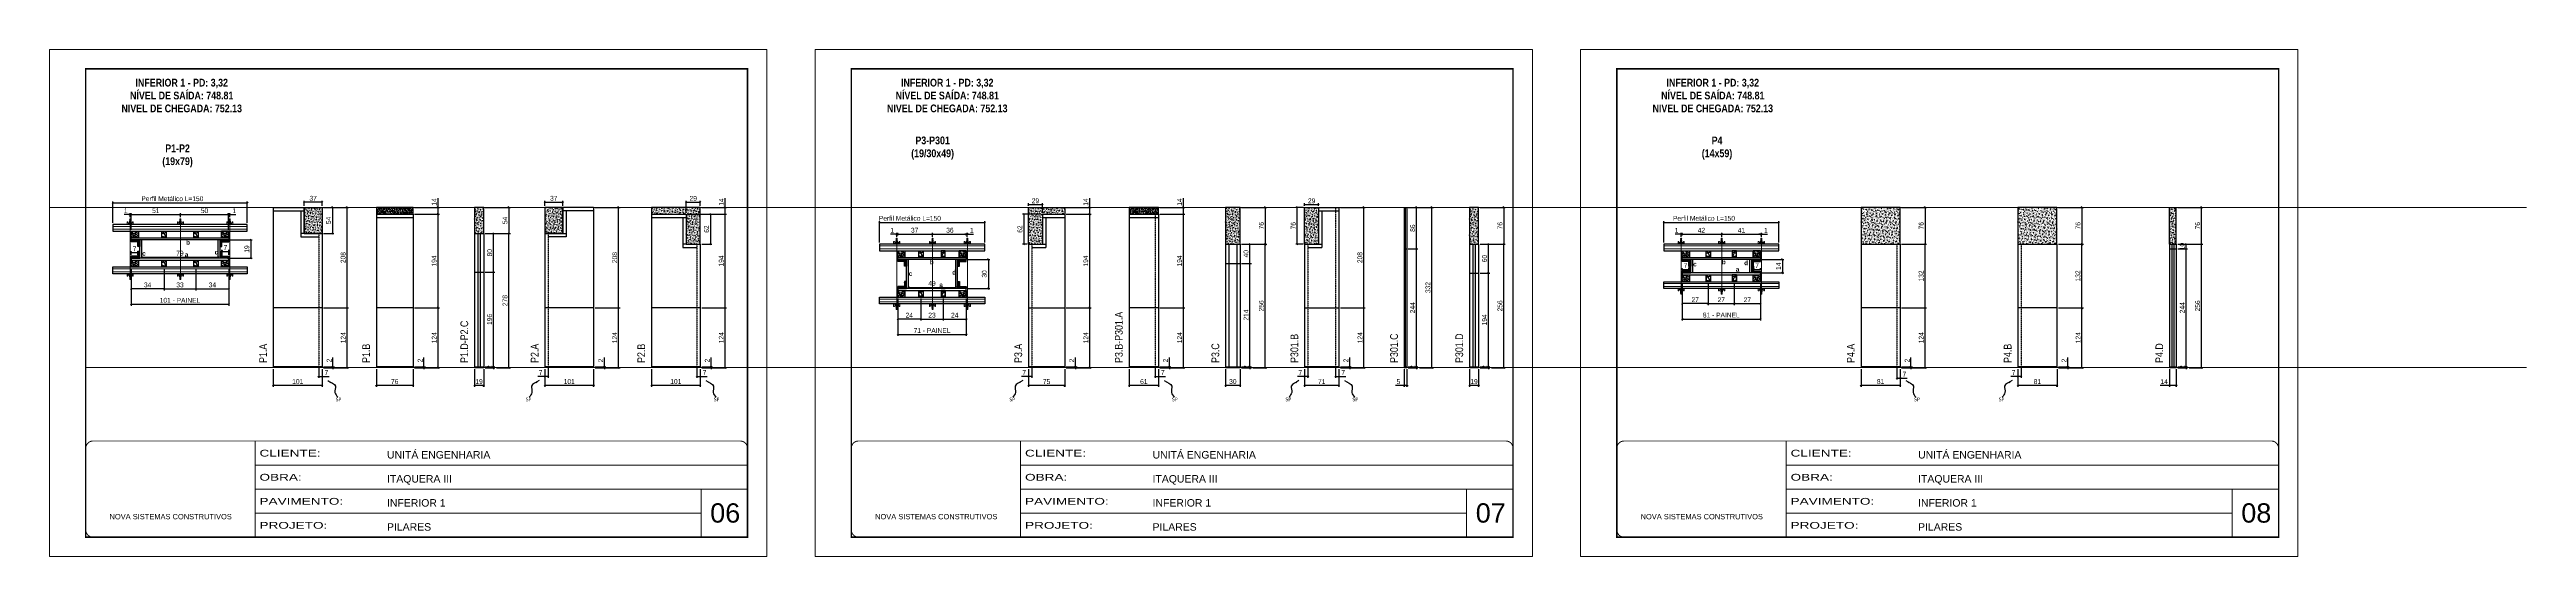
# Model space of a CAD drawing. Extents: x 2282 to 12463, y 760 to 16806.
# Drawn here: x 4483 to 9612, y 14543 to 15593 of the extents above; entities that cross this region are included whole.
import ezdxf

# ---------------------------------------------------------------- set-up
doc = ezdxf.new("R2010")
doc.units = 0
for name, pattern in [('CONTINUO', [0]), ('DASHED', [0.75, 0.5, -0.25]), ('HIDDEN', [0.375, 0.25, -0.125])]:
    doc.linetypes.add(name, pattern=pattern)
for name, color, linetype in [('1-2 PONTALETE', 7, 'Continuous'), ('COTA', 241, 'Continuous'), ('GRAVATA', 2, 'Continuous'), ('NOMENCLATURA', 7, 'Continuous'), ('Painéis', 200, 'Continuous'), ('PONTALETE', 7, 'Continuous'), ('SARR_2.2x7', 40, 'Continuous'), ('SARR_EDITAR', 141, 'Continuous'), ('SARRAFO', 251, 'Continuous'), ('texto', 7, 'Continuous')]:
    doc.layers.add(name, color=color, linetype=linetype)
for name, color, linetype, lineweight in [('CARIMBO', 255, 'Continuous', 9), ('Folhas', 255, 'Continuous', 9), ('Hachura', 251, 'Continuous', 9), ('SARRAFO DE PRESSAO', 251, 'DASHED', 9)]:
    doc.layers.add(name, color=color, linetype=linetype, lineweight=lineweight)
doc.styles.add('ARIAL', font='arial.ttf')
doc.styles.add('ARIAL_NARROW', font='ARIALN.TTF', dxfattribs={"height": 0.2})
doc.styles.add('COTA TECNICA', font='techl___.ttf', dxfattribs={"height": 10})
doc.styles.add('COTA TECNICA 2X', font='techl___.ttf', dxfattribs={"height": 10})
doc.styles.add('COTA TECNICA-50', font='techl___.ttf', dxfattribs={"height": 10})
doc.styles.add('ROMANC', font='techb___.ttf', dxfattribs={"height": 2.5})
doc.styles.get("Standard").update_dxf_attribs({"font": 'arial.ttf'})
doc.styles.add('Tecnologia', font='')
doc.styles.get('Tecnologia').set_extended_font_data('Forgotten Futurist')
doc.dimstyles.new('COTA PAINEL-50', dxfattribs={"dimtxt": 10, "dimasz": 3, "dimexe": 3, "dimexo": 3, "dimgap": 3, "dimtad": 1, "dimdec": 1, "dimzin": 12, "dimdsep": 46, "dimtxsty": 'COTA TECNICA-50', "dimblk1": 'OBLIQUE', "dimblk2": 'OBLIQUE', "dimsah": 1, "dimcen": 0.9, "dimclrd": 4, "dimclre": 4, "dimclrt": 240, "dimadec": 1, "dimazin": 3, "dimtfac": 1, "dimtdec": 1, "dimtmove": 0, "dimatfit": 3, "dimfxl": 1, "dimtolj": 1, "dimtzin": 12, "dimarcsym": 0})
doc.dimstyles.new('PAINEL', dxfattribs={"dimtxt": 10, "dimasz": 3, "dimexe": 3, "dimexo": 3, "dimgap": 3, "dimtad": 1, "dimdec": 1, "dimzin": 12, "dimdsep": 46, "dimtxsty": 'COTA TECNICA', "dimblk1": 'OBLIQUE', "dimblk2": 'OBLIQUE', "dimsah": 1, "dimcen": 0.9, "dimclrd": 4, "dimclre": 4, "dimclrt": 240, "dimadec": 1, "dimazin": 3, "dimtfac": 1, "dimtdec": 1, "dimtmove": 0, "dimatfit": 3, "dimfxl": 1, "dimtolj": 1, "dimtzin": 12, "dimarcsym": 0})
doc.dimstyles.new('SECAO PILAR', dxfattribs={"dimtxt": 10, "dimasz": 3, "dimexe": 3, "dimexo": 3, "dimgap": 3, "dimtad": 1, "dimdec": 1, "dimlfac": 0.5, "dimzin": 12, "dimdsep": 46, "dimtxsty": 'COTA TECNICA 2X', "dimblk1": 'OBLIQUE', "dimblk2": 'OBLIQUE', "dimsah": 1, "dimcen": 0.9, "dimclrd": 256, "dimclre": 256, "dimclrt": 256, "dimadec": 1, "dimazin": 3, "dimtfac": 1, "dimtdec": 1, "dimtmove": 0, "dimatfit": 3, "dimfxl": 1, "dimtolj": 1, "dimtzin": 12, "dimarcsym": 0})
doc.dimstyles.get("Standard").update_dxf_attribs({"dimtxt": 0.18, "dimasz": 0.18, "dimexe": 0.18, "dimexo": 0.0625, "dimgap": 0.09, "dimtad": 0, "dimtih": 1, "dimtoh": 1, "dimdec": 4, "dimzin": 0, "dimdsep": 46, "dimtxsty": 'Standard', "dimcen": 0.09, "dimadec": 0, "dimazin": 0, "dimtfac": 1, "dimtdec": 4, "dimtofl": 0, "dimtmove": 0, "dimatfit": 3, "dimfxl": 1, "dimtolj": 1, "dimtzin": 0, "dimarcsym": 0})
pattern_1 = [(45.5, (-90539.113, -18537.7951), (-0.802406755, 0.788522922), [])]
pattern_2 = [(45.5, (-109290.1633, -18585.8401), (-0.802406755, 0.788522922), [])]
pattern_3 = [(45.5, (-107732.0832, -18585.8401), (-0.802406755, 0.788522922), [])]
pattern_4 = [(45.5, (-88935.0329, -18531.7951), (-0.802406755, 0.788522922), [])]
pattern_5 = [(45.5, (-107734.0832, -18585.8401), (-0.802406755, 0.788522922), [])]
pattern_6 = [(45.5, (-88937.0329, -18531.7951), (-0.802406755, 0.788522922), [])]

# ---------------------------------------------------------------- blocks, each defined once
blk = doc.blocks.new('9999999999')
at = {"color": 30, "linetype": 'CONTINUO'}
for p, q in [((98564.6, 34230.2), (98564.6, 34429.4)), ((98564.6, 34379.6), (99584, 34379.6)), ((98564.6, 34329.8), (99488, 34329.8)), ((99584, 34329.8), (99488, 34329.8)), ((99488, 34329.8), (99488, 34230.2)), ((98564.6, 34280), (99488, 34280))]:
    blk.add_line(p, q, dxfattribs=at)
at = {"color": 30, "linetype": 'CONTINUO', "const_width": 2}
blk.add_lwpolyline([(99584, 34230.2), (99584, 34414.4, 0.414214), (99569, 34429.4), (98229, 34429.4, 0.414214), (98214, 34414.4), (98214, 34245.2, 0.414214), (98229, 34230.2), (99584, 34230.2)], format="xyb", dxfattribs=at)
at = {"layer": 'Folhas'}
blk.add_lwpolyline([(98139, 34190.2), (99624, 34190.2), (99624, 35240.2), (98139, 35240.2)], close=True, dxfattribs=at)
at = {"layer": 'Folhas', "color": 30, "const_width": 3}
blk.add_lwpolyline([(98214, 34230.2), (99584, 34230.2), (99584, 35200.2), (98214, 35200.2)], close=True, dxfattribs=at)
at = {"color": 7, "linetype": 'Continuous', "ltscale": 5, "style": 'ARIAL'}
for s, height, p in [('UNITÁ ENGENHARIA', 15.483, (98837.7, 34393.1)), ('ITAQUERA III', 15.483, (98837.7, 34343.3)), ('INFERIOR 1', 15.48, (98837.7, 34293.5)), ('NOVA SISTEMAS CONSTRUTIVOS', 11.059, (98263.2, 34267.2)), ('PILARES', 15.48, (98837.7, 34243.7))]:
    blk.add_text(s, height=height, dxfattribs=at).set_placement(p)
at = {"layer": 'Folhas', "color": 7, "style": 'Tecnologia', "width": 1.5}
for s, p in [('CLIENTE:', (98573.7, 34397.2)), ('OBRA:', (98573.7, 34347.3)), ('PAVIMENTO:', (98573.7, 34297.5)), ('PROJETO:', (98573.7, 34247.7))]:
    blk.add_text(s, height=14, dxfattribs=at).set_placement(p)
blk = doc.blocks.new('_Oblique')
at = {"color": 0, "linetype": 'ByBlock', "lineweight": -2}
blk.add_line((-0.5, -0.5), (0.5, 0.5), dxfattribs=at)
blk = doc.blocks.new('*D31')
at = {"layer": 'COTA', "lineweight": -2, "transparency": 16777216}
for p, q in [((4840.4, 15167.3), (4840.4, 15177.4)), ((4840.4, 15174.4), (4854.4, 15174.4)), ((4854.4, 15167.3), (4854.4, 15177.4))]:
    blk.add_line(p, q, dxfattribs=at)
at = {"layer": 'Defpoints', "color": 0, "transparency": 16777216}
for p in [(4840.4, 15164.3), (4854.4, 15174.4), (4854.4, 15164.3)]:
    blk.add_point(p, dxfattribs=at)
at = {"layer": 'COTA', "lineweight": -2, "transparency": 16777216, "xscale": 3, "yscale": 3, "zscale": 3, "rotation": 180}
blk.add_blockref('_Oblique', (4840.4, 15174.4), dxfattribs=at)
at = {"layer": 'COTA', "lineweight": -2, "transparency": 16777216, "xscale": 3, "yscale": 3, "zscale": 3}
blk.add_blockref('_Oblique', (4854.4, 15174.4), dxfattribs=at)
at = {"layer": 'COTA', "transparency": 16777216, "insert": (4847.4, 15182.5), "char_height": 10, "attachment_point": 5, "style": 'COTA TECNICA 2X'}
blk.add_mtext('\\A1;7', dxfattribs=at)
blk = doc.blocks.new('*D32')
at = {"layer": 'COTA', "lineweight": -2, "transparency": 16777216}
for p, q in [((4652.4, 15139.3), (4652.4, 15062)), ((4854.4, 15139.3), (4854.4, 15062)), ((4652.4, 15065), (4854.4, 15065))]:
    blk.add_line(p, q, dxfattribs=at)
at = {"layer": 'Defpoints', "color": 0, "transparency": 16777216}
for p in [(4652.4, 15142.3), (4854.4, 15142.3), (4854.4, 15065)]:
    blk.add_point(p, dxfattribs=at)
at = {"layer": 'COTA', "lineweight": -2, "transparency": 16777216, "xscale": 3, "yscale": 3, "zscale": 3, "rotation": 180}
blk.add_blockref('_Oblique', (4652.4, 15065), dxfattribs=at)
at = {"layer": 'COTA', "lineweight": -2, "transparency": 16777216, "xscale": 3, "yscale": 3, "zscale": 3}
blk.add_blockref('_Oblique', (4854.4, 15065), dxfattribs=at)
at = {"layer": 'COTA', "transparency": 16777216, "insert": (4753.4, 15073.1), "char_height": 10, "attachment_point": 5, "style": 'COTA TECNICA 2X'}
blk.add_mtext('\\A1;101 - PAINEL', dxfattribs=at)
blk = doc.blocks.new('*D33')
at = {"layer": 'COTA', "lineweight": -2, "transparency": 16777216}
for p, q in [((4650.3, 15250.6), (4637.8, 15250.6)), ((4650.3, 15245.1), (4650.3, 15253.6)), ((4652.4, 15250.6), (4650.3, 15250.6)), ((4652.4, 15247.8), (4652.4, 15253.6)), ((4652.4, 15250.6), (4655.4, 15250.6))]:
    blk.add_line(p, q, dxfattribs=at)
at = {"layer": 'Defpoints', "color": 0, "transparency": 16777216}
for p in [(4650.3, 15250.6), (4650.3, 15242.1), (4652.4, 15244.8)]:
    blk.add_point(p, dxfattribs=at)
at = {"layer": 'COTA', "lineweight": -2, "transparency": 16777216, "xscale": 3, "yscale": 3, "zscale": 3}
blk.add_blockref('_Oblique', (4650.3, 15250.6), dxfattribs=at)
at = {"layer": 'COTA', "lineweight": -2, "transparency": 16777216, "xscale": 3, "yscale": 3, "zscale": 3, "rotation": 180}
blk.add_blockref('_Oblique', (4652.4, 15250.6), dxfattribs=at)
at = {"layer": 'COTA', "transparency": 16777216, "insert": (4641.1, 15258.7), "char_height": 10, "attachment_point": 5, "style": 'COTA TECNICA 2X'}
blk.add_mtext('\\A1;1', dxfattribs=at)
blk = doc.blocks.new('*D34')
at = {"layer": 'COTA', "lineweight": -2, "transparency": 16777216}
for p, q in [((4854.4, 15250.6), (4851.4, 15250.6)), ((4854.4, 15250.6), (4856.5, 15250.6)), ((4856.5, 15245.1), (4856.5, 15253.6)), ((4856.5, 15250.6), (4869.1, 15250.6))]:
    blk.add_line(p, q, dxfattribs=at)
at = {"layer": 'Defpoints', "color": 0, "transparency": 16777216}
for p in [(4854.4, 15250.6), (4856.5, 15250.6), (4856.5, 15242.1)]:
    blk.add_point(p, dxfattribs=at)
at = {"layer": 'COTA', "lineweight": -2, "transparency": 16777216, "xscale": 3, "yscale": 3, "zscale": 3}
blk.add_blockref('_Oblique', (4854.4, 15250.6), dxfattribs=at)
at = {"layer": 'COTA', "lineweight": -2, "transparency": 16777216, "xscale": 3, "yscale": 3, "zscale": 3, "rotation": 180}
blk.add_blockref('_Oblique', (4856.5, 15250.6), dxfattribs=at)
at = {"layer": 'COTA', "transparency": 16777216, "insert": (4865.8, 15258.7), "char_height": 10, "attachment_point": 5, "style": 'COTA TECNICA 2X'}
blk.add_mtext('\\A1;1', dxfattribs=at)
blk = doc.blocks.new('*D35')
at = {"layer": 'COTA', "lineweight": -2, "transparency": 16777216}
for p, q in [((4614.5, 15233.3), (4614.5, 15277.7)), ((4614.5, 15274.7), (4892.8, 15274.7)), ((4892.8, 15233.3), (4892.8, 15277.7))]:
    blk.add_line(p, q, dxfattribs=at)
at = {"layer": 'Defpoints', "color": 0, "transparency": 16777216}
for p in [(4892.8, 15274.7), (4614.5, 15230.3), (4892.8, 15230.3)]:
    blk.add_point(p, dxfattribs=at)
at = {"layer": 'COTA', "lineweight": -2, "transparency": 16777216, "xscale": 3, "yscale": 3, "zscale": 3, "rotation": 180}
blk.add_blockref('_Oblique', (4614.5, 15274.7), dxfattribs=at)
at = {"layer": 'COTA', "lineweight": -2, "transparency": 16777216, "xscale": 3, "yscale": 3, "zscale": 3}
blk.add_blockref('_Oblique', (4892.8, 15274.7), dxfattribs=at)
at = {"layer": 'COTA', "transparency": 16777216, "insert": (4737.7, 15283.5), "char_height": 10, "attachment_point": 5, "style": 'COTA TECNICA 2X'}
blk.add_mtext('\\A1;Perfil Metálico L=150', dxfattribs=at)
blk = doc.blocks.new('*D36')
at = {"layer": 'COTA', "lineweight": -2, "transparency": 16777216}
for p, q in [((4857.4, 15198.3), (4903, 15198.3)), ((4900, 15198.3), (4900, 15160.3)), ((4857.4, 15160.3), (4903, 15160.3))]:
    blk.add_line(p, q, dxfattribs=at)
at = {"layer": 'Defpoints', "color": 0, "transparency": 16777216}
for p in [(4854.4, 15198.3), (4854.4, 15160.3), (4900, 15160.3)]:
    blk.add_point(p, dxfattribs=at)
at = {"layer": 'COTA', "lineweight": -2, "transparency": 16777216, "xscale": 3, "yscale": 3, "zscale": 3}
for p, rotation in [((4900, 15198.3), 90), ((4900, 15160.3), 270)]:
    blk.add_blockref('_Oblique', p, dxfattribs=dict(at, rotation=rotation))
at = {"layer": 'COTA', "transparency": 16777216, "insert": (4891.9, 15179.3), "char_height": 10, "attachment_point": 5, "rotation": 90, "style": 'COTA TECNICA 2X'}
blk.add_mtext('\\A1;19', dxfattribs=at)
blk = doc.blocks.new('C')
at = {"layer": 'Hachura', "color": 0}
for p, q in [((0, 3.2), (0, -3.2)), ((0.4, 3.2), (0, 3.2)), ((0.5, 3.2), (0, 3.2)), ((0.5, 3), (0, 3)), ((0.5, 2.9), (0, 2.9)), ((0, 2.7), (0, -1.2)), ((0.5, 2.6), (0, 2.6)), ((0.5, 2.2), (0, 2.2)), ((0.5, 1.5), (0, 1.5)), ((0.4, 0.5), (0.2, 0.5)), ((0.4, -3.2), (0.4, 3.2)), ((0.4, 3.2), (2.6, 3.2)), ((1.7, 1), (0.4, 1)), ((1.5, 0.1), (0.4, 0.1)), ((1.4, 1.9), (1.4, 1)), ((2.6, 2.4), (1.5, 2.1)), ((1.7, -1), (1.7, 1)), ((1.7, 1), (1.7, 0.8)), ((1.7, 1), (1.7, 0.8)), ((1.7, 0.8), (3.4, 0.8)), ((3.4, 0.4), (1.7, 0.4)), ((2.6, 3.2), (2.6, 2.4)), ((3.3, 0.8), (3.3, -0.8)), ((3.4, 0.8), (3.4, -0.8)), ((3.7, 0.4), (3.4, 0.4)), ((3.8, -0.5), (3.4, 0.4)), ((3.4, 0.1), (3.7, -0.6)), ((3.7, 0.5), (4.3, -0.6)), ((3.7, 0.4), (4.2, -0.5)), ((4.4, -0.6), (3.8, 0.5)), ((4.2, 0.4), (3.9, 0.4)), ((4.4, -0.5), (3.9, 0.4)), ((4.2, 0.4), (4.3, 0.4)), ((4.3, 0.5), (4.8, -0.6)), ((4.3, 0.4), (4.7, -0.5)), ((5, -0.6), (4.4, 0.5)), ((4.5, 0.4), (4.8, 0.4)), ((5, -0.5), (4.5, 0.4)), ((4.8, 0.4), (5.3, -0.5)), ((4.9, 0.5), (5.4, -0.6)), ((5.5, -0.6), (5, 0.5)), ((5.6, -0.5), (5.1, 0.4)), ((5.4, 0.4), (5.1, 0.4)), ((5.6, -0.5), (5.1, 0.4)), ((5.4, 0.4), (5.7, -0.2)), ((5.5, 0.5), (5.7, -0.1)), ((5.7, 0.2), (5.6, 0.5)), ((5.7, 0.3), (5.7, 0.4)), ((5.7, 0.4), (5.7, 0.4)), ((5.7, 0.4), (5.9, 0.3)), ((5.7, 0.4), (5.7, -0.5)), ((5.9, -0.4), (5.9, 0.3)), ((0.4, 0), (0, 0)), ((0.5, -1.5), (0, -1.5)), ((0.5, -2.2), (0, -2.2)), ((0.5, -2.6), (0, -2.6)), ((0.5, -2.9), (0, -2.9)), ((0.5, -3), (0, -3)), ((0, -3.2), (2.6, -3.2)), ((0.5, -3.2), (0, -3.2)), ((0.1, -0.5), (0.3, -0.5)), ((0.3, -0.5), (0.4, -0.5)), ((0.4, 0), (0.4, -1)), ((0.4, -0.2), (1.5, -0.2)), ((0.4, -0.6), (0.4, -0.3)), ((0.4, -3.2), (0.4, -0.6)), ((0.4, -1), (1.7, -1)), ((1.4, -1.9), (1.4, -1)), ((2.6, -2.4), (1.5, -2.1)), ((3.4, -0.3), (1.7, -0.3)), ((3.4, -0.8), (1.7, -0.8)), ((2.6, -3.2), (2.6, -2.4)), ((3.4, -0.1), (3.6, -0.5)), ((3.4, -0.5), (3.6, -0.5)), ((3.8, -0.5), (4.2, -0.5)), ((4.4, -0.5), (4.7, -0.5)), ((4.6, -0.5), (4.7, -0.5)), ((5, -0.5), (5.3, -0.5)), ((5.6, -0.5), (5.7, -0.5)), ((5.7, -0.5), (5.9, -0.4)), ((5.7, -0.5), (5.7, -0.5))]:
    blk.add_line(p, q, dxfattribs=at)
for centre, radius, start, end in [((1.5, 1.9), 0.161, 104.7436, 180), ((1.4, 0), 0.129, 272.695, 87.305), ((3.8, 0.4), 0.143, 25.5688, 154.4312), ((4.4, 0.4), 0.143, 25.5688, 154.4312), ((5, 0.4), 0.143, 25.5688, 154.4312), ((5.5, 0.4), 0.143, 25.5688, 154.4312), ((0.2, -0.4), 0.174, 221.744, 317.8592), ((1.5, -1.9), 0.161, 180, 255.2564), ((3.7, -0.4), 0.174, 222.1408, 318.256), ((4.3, -0.4), 0.174, 222.1408, 318.256), ((4.9, -0.4), 0.174, 222.1408, 318.256), ((5.4, -0.4), 0.174, 222.1408, 318.256), ((5.6, -0.4), 0.174, 317.8592, 318.256)]:
    blk.add_arc(centre, radius, start, end, dxfattribs=at)
blk = doc.blocks.new('*D37')
at = {"layer": 'COTA', "lineweight": -2, "transparency": 16777216}
for p, q in [((4652.4, 15139.3), (4652.4, 15093.7)), ((4720.5, 15139.3), (4720.5, 15093.7)), ((4720.5, 15096.7), (4652.4, 15096.7))]:
    blk.add_line(p, q, dxfattribs=at)
at = {"layer": 'Defpoints', "color": 0, "transparency": 16777216}
for p in [(4652.4, 15142.3), (4720.5, 15142.3), (4652.4, 15096.7)]:
    blk.add_point(p, dxfattribs=at)
at = {"layer": 'COTA', "lineweight": -2, "transparency": 16777216, "xscale": 3, "yscale": 3, "zscale": 3, "rotation": 180}
blk.add_blockref('_Oblique', (4652.4, 15096.7), dxfattribs=at)
at = {"layer": 'COTA', "lineweight": -2, "transparency": 16777216, "xscale": 3, "yscale": 3, "zscale": 3}
blk.add_blockref('_Oblique', (4720.5, 15096.7), dxfattribs=at)
at = {"layer": 'COTA', "transparency": 16777216, "insert": (4686.5, 15105), "char_height": 10, "attachment_point": 5, "style": 'COTA TECNICA 2X'}
blk.add_mtext('\\A1;34', dxfattribs=at)
blk = doc.blocks.new('*D38')
at = {"layer": 'COTA', "lineweight": -2, "transparency": 16777216}
for p, q in [((4652.4, 15219.3), (4652.4, 15253.6)), ((4652.4, 15250.6), (4754.3, 15250.6)), ((4754.3, 15245.1), (4754.3, 15253.6))]:
    blk.add_line(p, q, dxfattribs=at)
at = {"layer": 'Defpoints', "color": 0, "transparency": 16777216}
for p in [(4754.3, 15250.6), (4754.3, 15242.1), (4652.4, 15216.3)]:
    blk.add_point(p, dxfattribs=at)
at = {"layer": 'COTA', "lineweight": -2, "transparency": 16777216, "xscale": 3, "yscale": 3, "zscale": 3, "rotation": 180}
blk.add_blockref('_Oblique', (4652.4, 15250.6), dxfattribs=at)
at = {"layer": 'COTA', "lineweight": -2, "transparency": 16777216, "xscale": 3, "yscale": 3, "zscale": 3}
blk.add_blockref('_Oblique', (4754.3, 15250.6), dxfattribs=at)
at = {"layer": 'COTA', "transparency": 16777216, "insert": (4703.4, 15258.8), "char_height": 10, "attachment_point": 5, "style": 'COTA TECNICA 2X'}
blk.add_mtext('\\A1;51', dxfattribs=at)
blk = doc.blocks.new('*D39')
at = {"layer": 'COTA', "lineweight": -2, "transparency": 16777216}
for p, q in [((4652.4, 15167.3), (4652.4, 15174.7)), ((4666.4, 15171.7), (4652.4, 15171.7)), ((4666.4, 15167.3), (4666.4, 15174.7))]:
    blk.add_line(p, q, dxfattribs=at)
at = {"layer": 'Defpoints', "color": 0, "transparency": 16777216}
for p in [(4652.4, 15171.7), (4652.4, 15164.3), (4666.4, 15164.3)]:
    blk.add_point(p, dxfattribs=at)
at = {"layer": 'COTA', "lineweight": -2, "transparency": 16777216, "xscale": 3, "yscale": 3, "zscale": 3, "rotation": 180}
blk.add_blockref('_Oblique', (4652.4, 15171.7), dxfattribs=at)
at = {"layer": 'COTA', "lineweight": -2, "transparency": 16777216, "xscale": 3, "yscale": 3, "zscale": 3}
blk.add_blockref('_Oblique', (4666.4, 15171.7), dxfattribs=at)
at = {"layer": 'COTA', "transparency": 16777216, "insert": (4659.4, 15179.8), "char_height": 10, "attachment_point": 5, "style": 'COTA TECNICA 2X'}
blk.add_mtext('\\A1;7', dxfattribs=at)
blk = doc.blocks.new('*D40')
at = {"layer": 'COTA', "lineweight": -2, "transparency": 16777216}
for p, q in [((4720.5, 15135.3), (4720.5, 15093.7)), ((4786.5, 15139.3), (4786.5, 15093.7)), ((4720.5, 15096.7), (4786.5, 15096.7))]:
    blk.add_line(p, q, dxfattribs=at)
at = {"layer": 'Defpoints', "color": 0, "transparency": 16777216}
for p in [(4720.5, 15138.3), (4786.5, 15142.3), (4786.5, 15096.7)]:
    blk.add_point(p, dxfattribs=at)
at = {"layer": 'COTA', "lineweight": -2, "transparency": 16777216, "xscale": 3, "yscale": 3, "zscale": 3, "rotation": 180}
blk.add_blockref('_Oblique', (4720.5, 15096.7), dxfattribs=at)
at = {"layer": 'COTA', "lineweight": -2, "transparency": 16777216, "xscale": 3, "yscale": 3, "zscale": 3}
blk.add_blockref('_Oblique', (4786.5, 15096.7), dxfattribs=at)
at = {"layer": 'COTA', "transparency": 16777216, "insert": (4753.5, 15105), "char_height": 10, "attachment_point": 5, "style": 'COTA TECNICA 2X'}
blk.add_mtext('\\A1;33', dxfattribs=at)
blk = doc.blocks.new('*D41')
at = {"layer": 'COTA', "lineweight": -2, "transparency": 16777216}
for p, q in [((4786.5, 15139.3), (4786.5, 15093.7)), ((4854.4, 15139.3), (4854.4, 15093.7)), ((4786.5, 15096.7), (4854.4, 15096.7))]:
    blk.add_line(p, q, dxfattribs=at)
at = {"layer": 'Defpoints', "color": 0, "transparency": 16777216}
for p in [(4786.5, 15142.3), (4854.4, 15142.3), (4854.4, 15096.7)]:
    blk.add_point(p, dxfattribs=at)
at = {"layer": 'COTA', "lineweight": -2, "transparency": 16777216, "xscale": 3, "yscale": 3, "zscale": 3, "rotation": 180}
blk.add_blockref('_Oblique', (4786.5, 15096.7), dxfattribs=at)
at = {"layer": 'COTA', "lineweight": -2, "transparency": 16777216, "xscale": 3, "yscale": 3, "zscale": 3}
blk.add_blockref('_Oblique', (4854.4, 15096.7), dxfattribs=at)
at = {"layer": 'COTA', "transparency": 16777216, "insert": (4820.5, 15105), "char_height": 10, "attachment_point": 5, "style": 'COTA TECNICA 2X'}
blk.add_mtext('\\A1;34', dxfattribs=at)
blk = doc.blocks.new('*D42')
at = {"layer": 'COTA', "lineweight": -2, "transparency": 16777216}
for p, q in [((4754.3, 15245.1), (4754.3, 15253.6)), ((4754.3, 15250.6), (4854.2, 15250.6)), ((4854.2, 15219.3), (4854.2, 15253.6))]:
    blk.add_line(p, q, dxfattribs=at)
at = {"layer": 'Defpoints', "color": 0, "transparency": 16777216}
for p in [(4754.3, 15242.1), (4854.2, 15250.6), (4854.2, 15216.3)]:
    blk.add_point(p, dxfattribs=at)
at = {"layer": 'COTA', "lineweight": -2, "transparency": 16777216, "xscale": 3, "yscale": 3, "zscale": 3, "rotation": 180}
blk.add_blockref('_Oblique', (4754.3, 15250.6), dxfattribs=at)
at = {"layer": 'COTA', "lineweight": -2, "transparency": 16777216, "xscale": 3, "yscale": 3, "zscale": 3}
blk.add_blockref('_Oblique', (4854.2, 15250.6), dxfattribs=at)
at = {"layer": 'COTA', "transparency": 16777216, "insert": (4804.3, 15258.8), "char_height": 10, "attachment_point": 5, "style": 'COTA TECNICA 2X'}
blk.add_mtext('\\A1;50', dxfattribs=at)
blk = doc.blocks.new('*D43')
at = {"layer": 'COTA', "color": 4, "lineweight": -2, "transparency": 16777216}
for p, q in [((5050.7, 14935.6), (5073.2, 14935.6)), ((5050.7, 14933.6), (5073.2, 14933.6)), ((5070.2, 14935.6), (5070.2, 14954.5)), ((5070.2, 14933.6), (5070.2, 14935.6)), ((5070.2, 14933.6), (5070.2, 14930.6))]:
    blk.add_line(p, q, dxfattribs=at)
at = {"layer": 'Defpoints', "color": 0, "transparency": 16777216}
for p in [(5047.7, 14935.6), (5047.7, 14933.6), (5070.2, 14933.6)]:
    blk.add_point(p, dxfattribs=at)
at = {"layer": 'COTA', "color": 4, "lineweight": -2, "transparency": 16777216, "xscale": 3, "yscale": 3, "zscale": 3}
for p, rotation in [((5070.2, 14935.6), 270), ((5070.2, 14933.6), 90)]:
    blk.add_blockref('_Oblique', p, dxfattribs=dict(at, rotation=rotation))
at = {"layer": 'COTA', "color": 240, "transparency": 16777216, "insert": (5062.2, 14948.4), "char_height": 10, "attachment_point": 5, "rotation": 90, "style": 'COTA TECNICA-50'}
blk.add_mtext('\\A1;2', dxfattribs=at)
blk = doc.blocks.new('*D44')
at = {"layer": 'COTA', "color": 4, "linetype": 'ByBlock', "lineweight": -2, "transparency": 16777216}
for p, q in [((5050.7, 15057.6), (5102.4, 15057.6)), ((5099.4, 14933.6), (5099.4, 15057.6)), ((5050.7, 14933.6), (5102.4, 14933.6))]:
    blk.add_line(p, q, dxfattribs=at)
at = {"layer": 'Defpoints', "color": 0, "linetype": 'ByBlock', "transparency": 16777216}
for p in [(5047.7, 15057.6), (5099.4, 15057.6), (5047.7, 14933.6)]:
    blk.add_point(p, dxfattribs=at)
at = {"layer": 'COTA', "color": 4, "linetype": 'ByBlock', "lineweight": -2, "transparency": 16777216, "xscale": 3, "yscale": 3, "zscale": 3}
for p, rotation in [((5099.4, 15057.6), 90), ((5099.4, 14933.6), 270)]:
    blk.add_blockref('_Oblique', p, dxfattribs=dict(at, rotation=rotation))
at = {"layer": 'COTA', "color": 240, "linetype": 'ByBlock', "transparency": 16777216, "insert": (5091.3, 14995.6), "char_height": 10, "attachment_point": 5, "rotation": 90, "style": 'COTA TECNICA'}
blk.add_mtext('\\A1;124', dxfattribs=at)
blk = doc.blocks.new('*D50')
at = {"layer": 'COTA', "color": 4, "linetype": 'ByBlock', "lineweight": -2, "transparency": 16777216}
for p, q in [((4946.7, 14930.6), (4946.7, 14893.7)), ((5047.7, 14930.6), (5047.7, 14893.7)), ((5047.7, 14896.7), (4946.7, 14896.7))]:
    blk.add_line(p, q, dxfattribs=at)
at = {"layer": 'Defpoints', "color": 0, "linetype": 'ByBlock', "transparency": 16777216}
for p in [(4946.7, 14933.6), (5047.7, 14933.6), (4946.7, 14896.7)]:
    blk.add_point(p, dxfattribs=at)
at = {"layer": 'COTA', "color": 4, "linetype": 'ByBlock', "lineweight": -2, "transparency": 16777216, "xscale": 3, "yscale": 3, "zscale": 3, "rotation": 180}
blk.add_blockref('_Oblique', (4946.7, 14896.7), dxfattribs=at)
at = {"layer": 'COTA', "color": 4, "linetype": 'ByBlock', "lineweight": -2, "transparency": 16777216, "xscale": 3, "yscale": 3, "zscale": 3}
blk.add_blockref('_Oblique', (5047.7, 14896.7), dxfattribs=at)
at = {"layer": 'COTA', "color": 240, "linetype": 'ByBlock', "transparency": 16777216, "insert": (4997.2, 14904.8), "char_height": 10, "attachment_point": 5, "style": 'COTA TECNICA'}
blk.add_mtext('\\A1;101', dxfattribs=at)
blk = doc.blocks.new('*D45')
at = {"layer": 'COTA', "color": 4, "lineweight": -2, "transparency": 16777216}
for p, q in [((5040.7, 14932.6), (5040.7, 14912.5)), ((5047.7, 14930.6), (5047.7, 14912.5)), ((5040.7, 14915.5), (5047.7, 14915.5)), ((5047.7, 14915.5), (5062.5, 14915.5))]:
    blk.add_line(p, q, dxfattribs=at)
at = {"layer": 'Defpoints', "color": 0, "transparency": 16777216}
for p in [(5040.7, 14935.6), (5047.7, 14933.6), (5047.7, 14915.5)]:
    blk.add_point(p, dxfattribs=at)
at = {"layer": 'COTA', "color": 4, "lineweight": -2, "transparency": 16777216, "xscale": 3, "yscale": 3, "zscale": 3, "rotation": 180}
blk.add_blockref('_Oblique', (5040.7, 14915.5), dxfattribs=at)
at = {"layer": 'COTA', "color": 4, "lineweight": -2, "transparency": 16777216, "xscale": 3, "yscale": 3, "zscale": 3}
blk.add_blockref('_Oblique', (5047.7, 14915.5), dxfattribs=at)
at = {"layer": 'COTA', "color": 240, "transparency": 16777216, "insert": (5056.6, 14923.5), "char_height": 10, "attachment_point": 5, "style": 'COTA TECNICA-50'}
blk.add_mtext('\\A1;7', dxfattribs=at)
blk = doc.blocks.new('*D46')
at = {"layer": 'COTA', "color": 4, "linetype": 'ByBlock', "lineweight": -2, "transparency": 16777216}
for p, q in [((5050.7, 15265.6), (5102.4, 15265.6)), ((5099.4, 15057.6), (5099.4, 15265.6)), ((5050.7, 15057.6), (5102.4, 15057.6))]:
    blk.add_line(p, q, dxfattribs=at)
at = {"layer": 'Defpoints', "color": 0, "linetype": 'ByBlock', "transparency": 16777216}
for p in [(5047.7, 15265.6), (5099.4, 15265.6), (5047.7, 15057.6)]:
    blk.add_point(p, dxfattribs=at)
at = {"layer": 'COTA', "color": 4, "linetype": 'ByBlock', "lineweight": -2, "transparency": 16777216, "xscale": 3, "yscale": 3, "zscale": 3}
for p, rotation in [((5099.4, 15265.6), 90), ((5099.4, 15057.6), 270)]:
    blk.add_blockref('_Oblique', p, dxfattribs=dict(at, rotation=rotation))
at = {"layer": 'COTA', "color": 240, "linetype": 'ByBlock', "transparency": 16777216, "insert": (5091.3, 15161.6), "char_height": 10, "attachment_point": 5, "rotation": 90, "style": 'COTA TECNICA'}
blk.add_mtext('\\A1;208', dxfattribs=at)
blk = doc.blocks.new('*D51')
at = {"layer": 'COTA', "color": 4, "linetype": 'ByBlock', "lineweight": -2, "transparency": 16777216}
for p, q in [((5050.7, 15265.6), (5072.1, 15265.6)), ((5069.1, 15265.6), (5069.1, 15211.6)), ((5050.7, 15211.6), (5072.1, 15211.6))]:
    blk.add_line(p, q, dxfattribs=at)
at = {"layer": 'Defpoints', "color": 0, "linetype": 'ByBlock', "transparency": 16777216}
for p in [(5047.7, 15265.6), (5047.7, 15211.6), (5069.1, 15211.6)]:
    blk.add_point(p, dxfattribs=at)
at = {"layer": 'COTA', "color": 4, "linetype": 'ByBlock', "lineweight": -2, "transparency": 16777216, "xscale": 3, "yscale": 3, "zscale": 3}
for p, rotation in [((5069.1, 15265.6), 90), ((5069.1, 15211.6), 270)]:
    blk.add_blockref('_Oblique', p, dxfattribs=dict(at, rotation=rotation))
at = {"layer": 'COTA', "color": 240, "linetype": 'ByBlock', "transparency": 16777216, "insert": (5061, 15238.6), "char_height": 10, "attachment_point": 5, "rotation": 90, "style": 'COTA TECNICA'}
blk.add_mtext('\\A1;54', dxfattribs=at)
blk = doc.blocks.new('*D52')
at = {"layer": 'COTA', "color": 4, "linetype": 'ByBlock', "lineweight": -2, "transparency": 16777216}
for p, q in [((5010.7, 15268.6), (5010.7, 15279.2)), ((5047.7, 15276.2), (5010.7, 15276.2)), ((5047.7, 15268.6), (5047.7, 15279.2))]:
    blk.add_line(p, q, dxfattribs=at)
at = {"layer": 'Defpoints', "color": 0, "linetype": 'ByBlock', "transparency": 16777216}
for p in [(5010.7, 15276.2), (5010.7, 15265.6), (5047.7, 15265.6)]:
    blk.add_point(p, dxfattribs=at)
at = {"layer": 'COTA', "color": 4, "linetype": 'ByBlock', "lineweight": -2, "transparency": 16777216, "xscale": 3, "yscale": 3, "zscale": 3, "rotation": 180}
blk.add_blockref('_Oblique', (5010.7, 15276.2), dxfattribs=at)
at = {"layer": 'COTA', "color": 4, "linetype": 'ByBlock', "lineweight": -2, "transparency": 16777216, "xscale": 3, "yscale": 3, "zscale": 3}
blk.add_blockref('_Oblique', (5047.7, 15276.2), dxfattribs=at)
at = {"layer": 'COTA', "color": 240, "linetype": 'ByBlock', "transparency": 16777216, "insert": (5029.2, 15284.4), "char_height": 10, "attachment_point": 5, "style": 'COTA TECNICA'}
blk.add_mtext('\\A1;37', dxfattribs=at)
blk = doc.blocks.new('*D29')
at = {"layer": 'COTA', "color": 4, "lineweight": -2, "transparency": 16777216}
for p, q in [((5385.3, 14935.6), (5405.6, 14935.6)), ((5385.3, 14933.6), (5405.6, 14933.6)), ((5402.6, 14935.6), (5402.6, 14938.6)), ((5402.6, 14933.6), (5402.6, 14935.6)), ((5402.6, 14933.6), (5402.6, 14930.6))]:
    blk.add_line(p, q, dxfattribs=at)
at = {"layer": 'Defpoints', "color": 0, "transparency": 16777216}
for p in [(5382.3, 14935.6), (5382.3, 14933.6), (5402.6, 14935.6)]:
    blk.add_point(p, dxfattribs=at)
at = {"layer": 'COTA', "color": 4, "lineweight": -2, "transparency": 16777216, "xscale": 3, "yscale": 3, "zscale": 3}
for p, rotation in [((5402.6, 14935.6), 270), ((5402.6, 14933.6), 90)]:
    blk.add_blockref('_Oblique', p, dxfattribs=dict(at, rotation=rotation))
at = {"layer": 'COTA', "color": 240, "transparency": 16777216, "insert": (5394.6, 14934.6), "char_height": 10, "attachment_point": 5, "rotation": 90, "style": 'COTA TECNICA-50'}
blk.add_mtext('\\A1;2', dxfattribs=at)
blk = doc.blocks.new('*D30')
at = {"layer": 'COTA', "color": 4, "linetype": 'ByBlock', "lineweight": -2, "transparency": 16777216}
for p, q in [((5404.9, 15211.6), (5437.5, 15211.6)), ((5434.5, 14933.6), (5434.5, 15211.6)), ((5408.6, 14933.6), (5437.5, 14933.6))]:
    blk.add_line(p, q, dxfattribs=at)
at = {"layer": 'Defpoints', "color": 0, "linetype": 'ByBlock', "transparency": 16777216}
for p in [(5401.9, 15211.6), (5434.5, 15211.6), (5405.6, 14933.6)]:
    blk.add_point(p, dxfattribs=at)
at = {"layer": 'COTA', "color": 4, "linetype": 'ByBlock', "lineweight": -2, "transparency": 16777216, "xscale": 3, "yscale": 3, "zscale": 3}
for p, rotation in [((5434.5, 15211.6), 90), ((5434.5, 14933.6), 270)]:
    blk.add_blockref('_Oblique', p, dxfattribs=dict(at, rotation=rotation))
at = {"layer": 'COTA', "color": 240, "linetype": 'ByBlock', "transparency": 16777216, "insert": (5426.4, 15072.6), "char_height": 10, "attachment_point": 5, "rotation": 90, "style": 'COTA TECNICA'}
blk.add_mtext('\\A1;278', dxfattribs=at)
blk = doc.blocks.new('*D47')
at = {"layer": 'COTA', "color": 4, "linetype": 'ByBlock', "lineweight": -2, "transparency": 16777216}
for p, q in [((5385.3, 15131.6), (5405.6, 15131.6)), ((5402.6, 14935.6), (5402.6, 15131.6)), ((5385.3, 14935.6), (5405.6, 14935.6))]:
    blk.add_line(p, q, dxfattribs=at)
at = {"layer": 'Defpoints', "color": 0, "linetype": 'ByBlock', "transparency": 16777216}
for p in [(5382.3, 15131.6), (5402.6, 15131.6), (5382.3, 14935.6)]:
    blk.add_point(p, dxfattribs=at)
at = {"layer": 'COTA', "color": 4, "linetype": 'ByBlock', "lineweight": -2, "transparency": 16777216, "xscale": 3, "yscale": 3, "zscale": 3}
for p, rotation in [((5402.6, 15131.6), 90), ((5402.6, 14935.6), 270)]:
    blk.add_blockref('_Oblique', p, dxfattribs=dict(at, rotation=rotation))
at = {"layer": 'COTA', "color": 240, "linetype": 'ByBlock', "transparency": 16777216, "insert": (5394.5, 15033.6), "char_height": 10, "attachment_point": 5, "rotation": 90, "style": 'COTA TECNICA'}
blk.add_mtext('\\A1;196', dxfattribs=at)
blk = doc.blocks.new('*D48')
at = {"layer": 'COTA', "color": 4, "linetype": 'ByBlock', "lineweight": -2, "transparency": 16777216}
for p, q in [((5363.3, 14930.6), (5363.3, 14893.7)), ((5382.3, 14930.6), (5382.3, 14893.7)), ((5382.3, 14896.7), (5363.3, 14896.7))]:
    blk.add_line(p, q, dxfattribs=at)
at = {"layer": 'Defpoints', "color": 0, "linetype": 'ByBlock', "transparency": 16777216}
for p in [(5363.3, 14933.6), (5382.3, 14933.6), (5363.3, 14896.7)]:
    blk.add_point(p, dxfattribs=at)
at = {"layer": 'COTA', "color": 4, "linetype": 'ByBlock', "lineweight": -2, "transparency": 16777216, "xscale": 3, "yscale": 3, "zscale": 3, "rotation": 180}
blk.add_blockref('_Oblique', (5363.3, 14896.7), dxfattribs=at)
at = {"layer": 'COTA', "color": 4, "linetype": 'ByBlock', "lineweight": -2, "transparency": 16777216, "xscale": 3, "yscale": 3, "zscale": 3}
blk.add_blockref('_Oblique', (5382.3, 14896.7), dxfattribs=at)
at = {"layer": 'COTA', "color": 240, "linetype": 'ByBlock', "transparency": 16777216, "insert": (5372.8, 14904.8), "char_height": 10, "attachment_point": 5, "style": 'COTA TECNICA'}
blk.add_mtext('\\A1;19', dxfattribs=at)
blk = doc.blocks.new('*D49')
at = {"layer": 'COTA', "color": 4, "linetype": 'ByBlock', "lineweight": -2, "transparency": 16777216}
for p, q in [((5385.3, 15211.6), (5405.6, 15211.6)), ((5402.6, 15131.6), (5402.6, 15211.6)), ((5385.3, 15131.6), (5405.6, 15131.6))]:
    blk.add_line(p, q, dxfattribs=at)
at = {"layer": 'Defpoints', "color": 0, "linetype": 'ByBlock', "transparency": 16777216}
for p in [(5382.3, 15211.6), (5402.6, 15211.6), (5382.3, 15131.6)]:
    blk.add_point(p, dxfattribs=at)
at = {"layer": 'COTA', "color": 4, "linetype": 'ByBlock', "lineweight": -2, "transparency": 16777216, "xscale": 3, "yscale": 3, "zscale": 3}
for p, rotation in [((5402.6, 15211.6), 90), ((5402.6, 15131.6), 270)]:
    blk.add_blockref('_Oblique', p, dxfattribs=dict(at, rotation=rotation))
at = {"layer": 'COTA', "color": 240, "linetype": 'ByBlock', "transparency": 16777216, "insert": (5394.5, 15171.6), "char_height": 10, "attachment_point": 5, "rotation": 90, "style": 'COTA TECNICA'}
blk.add_mtext('\\A1;80', dxfattribs=at)
blk = doc.blocks.new('*D53')
at = {"layer": 'COTA', "lineweight": -2, "transparency": 16777216}
for p, q in [((4674.4, 15163.3), (4674.4, 15165.6)), ((4674.4, 15162.6), (4832.4, 15162.6)), ((4832.4, 15163.3), (4832.4, 15165.6))]:
    blk.add_line(p, q, dxfattribs=at)
at = {"layer": 'Defpoints', "color": 0, "transparency": 16777216}
for p in [(4674.4, 15160.3), (4832.4, 15162.6), (4832.4, 15160.3)]:
    blk.add_point(p, dxfattribs=at)
at = {"layer": 'COTA', "lineweight": -2, "transparency": 16777216, "xscale": 3, "yscale": 3, "zscale": 3, "rotation": 180}
blk.add_blockref('_Oblique', (4674.4, 15162.6), dxfattribs=at)
at = {"layer": 'COTA', "lineweight": -2, "transparency": 16777216, "xscale": 3, "yscale": 3, "zscale": 3}
blk.add_blockref('_Oblique', (4832.4, 15162.6), dxfattribs=at)
at = {"layer": 'COTA', "transparency": 16777216, "insert": (4753.4, 15170.7), "char_height": 10, "attachment_point": 5, "style": 'COTA TECNICA 2X'}
blk.add_mtext('\\A1;79', dxfattribs=at)
blk = doc.blocks.new('*D55')
at = {"layer": 'COTA', "color": 4, "lineweight": -2, "transparency": 16777216}
for p, q in [((5239.1, 14935.6), (5261.6, 14935.6)), ((5239.1, 14933.6), (5261.6, 14933.6)), ((5258.6, 14935.6), (5258.6, 14954.5)), ((5258.6, 14933.6), (5258.6, 14935.6)), ((5258.6, 14933.6), (5258.6, 14930.6))]:
    blk.add_line(p, q, dxfattribs=at)
at = {"layer": 'Defpoints', "color": 0, "transparency": 16777216}
for p in [(5236.1, 14935.6), (5236.1, 14933.6), (5258.6, 14933.6)]:
    blk.add_point(p, dxfattribs=at)
at = {"layer": 'COTA', "color": 4, "lineweight": -2, "transparency": 16777216, "xscale": 3, "yscale": 3, "zscale": 3}
for p, rotation in [((5258.6, 14935.6), 270), ((5258.6, 14933.6), 90)]:
    blk.add_blockref('_Oblique', p, dxfattribs=dict(at, rotation=rotation))
at = {"layer": 'COTA', "color": 240, "transparency": 16777216, "insert": (5250.6, 14948.4), "char_height": 10, "attachment_point": 5, "rotation": 90, "style": 'COTA TECNICA-50'}
blk.add_mtext('\\A1;2', dxfattribs=at)
blk = doc.blocks.new('*D56')
at = {"layer": 'COTA', "color": 4, "linetype": 'ByBlock', "lineweight": -2, "transparency": 16777216}
for p, q in [((5239.1, 15057.6), (5290.7, 15057.6)), ((5287.7, 14933.6), (5287.7, 15057.6)), ((5239.1, 14933.6), (5290.7, 14933.6))]:
    blk.add_line(p, q, dxfattribs=at)
at = {"layer": 'Defpoints', "color": 0, "linetype": 'ByBlock', "transparency": 16777216}
for p in [(5236.1, 15057.6), (5287.7, 15057.6), (5236.1, 14933.6)]:
    blk.add_point(p, dxfattribs=at)
at = {"layer": 'COTA', "color": 4, "linetype": 'ByBlock', "lineweight": -2, "transparency": 16777216, "xscale": 3, "yscale": 3, "zscale": 3}
for p, rotation in [((5287.7, 15057.6), 90), ((5287.7, 14933.6), 270)]:
    blk.add_blockref('_Oblique', p, dxfattribs=dict(at, rotation=rotation))
at = {"layer": 'COTA', "color": 240, "linetype": 'ByBlock', "transparency": 16777216, "insert": (5279.7, 14995.6), "char_height": 10, "attachment_point": 5, "rotation": 90, "style": 'COTA TECNICA'}
blk.add_mtext('\\A1;124', dxfattribs=at)
blk = doc.blocks.new('*D57')
at = {"layer": 'COTA', "color": 4, "linetype": 'ByBlock', "lineweight": -2, "transparency": 16777216}
for p, q in [((5160.1, 14930.6), (5160.1, 14893.7)), ((5236.1, 14930.6), (5236.1, 14893.7)), ((5236.1, 14896.7), (5160.1, 14896.7))]:
    blk.add_line(p, q, dxfattribs=at)
at = {"layer": 'Defpoints', "color": 0, "linetype": 'ByBlock', "transparency": 16777216}
for p in [(5160.1, 14933.6), (5236.1, 14933.6), (5160.1, 14896.7)]:
    blk.add_point(p, dxfattribs=at)
at = {"layer": 'COTA', "color": 4, "linetype": 'ByBlock', "lineweight": -2, "transparency": 16777216, "xscale": 3, "yscale": 3, "zscale": 3, "rotation": 180}
blk.add_blockref('_Oblique', (5160.1, 14896.7), dxfattribs=at)
at = {"layer": 'COTA', "color": 4, "linetype": 'ByBlock', "lineweight": -2, "transparency": 16777216, "xscale": 3, "yscale": 3, "zscale": 3}
blk.add_blockref('_Oblique', (5236.1, 14896.7), dxfattribs=at)
at = {"layer": 'COTA', "color": 240, "linetype": 'ByBlock', "transparency": 16777216, "insert": (5198.1, 14904.8), "char_height": 10, "attachment_point": 5, "style": 'COTA TECNICA'}
blk.add_mtext('\\A1;76', dxfattribs=at)
blk = doc.blocks.new('*D54')
at = {"layer": 'COTA', "color": 4, "linetype": 'ByBlock', "lineweight": -2, "transparency": 16777216}
for p, q in [((5239.1, 15251.6), (5290.7, 15251.6)), ((5287.7, 15057.6), (5287.7, 15251.6)), ((5239.1, 15057.6), (5290.7, 15057.6))]:
    blk.add_line(p, q, dxfattribs=at)
at = {"layer": 'Defpoints', "color": 0, "linetype": 'ByBlock', "transparency": 16777216}
for p in [(5236.1, 15251.6), (5287.7, 15251.6), (5236.1, 15057.6)]:
    blk.add_point(p, dxfattribs=at)
at = {"layer": 'COTA', "color": 4, "linetype": 'ByBlock', "lineweight": -2, "transparency": 16777216, "xscale": 3, "yscale": 3, "zscale": 3}
for p, rotation in [((5287.7, 15251.6), 90), ((5287.7, 15057.6), 270)]:
    blk.add_blockref('_Oblique', p, dxfattribs=dict(at, rotation=rotation))
at = {"layer": 'COTA', "color": 240, "linetype": 'ByBlock', "transparency": 16777216, "insert": (5279.6, 15154.6), "char_height": 10, "attachment_point": 5, "rotation": 90, "style": 'COTA TECNICA'}
blk.add_mtext('\\A1;194', dxfattribs=at)
blk = doc.blocks.new('*D58')
at = {"layer": 'COTA', "color": 4, "lineweight": -2, "transparency": 16777216}
for p, q in [((5287.7, 15265.6), (5287.7, 15284.8)), ((5239.1, 15265.6), (5290.7, 15265.6)), ((5239.1, 15251.6), (5290.7, 15251.6)), ((5287.7, 15251.6), (5287.7, 15265.6))]:
    blk.add_line(p, q, dxfattribs=at)
at = {"layer": 'Defpoints', "color": 0, "transparency": 16777216}
for p in [(5236.1, 15265.6), (5236.1, 15251.6), (5287.7, 15265.6)]:
    blk.add_point(p, dxfattribs=at)
at = {"layer": 'COTA', "color": 4, "lineweight": -2, "transparency": 16777216, "xscale": 3, "yscale": 3, "zscale": 3}
for p, rotation in [((5287.7, 15265.6), 90), ((5287.7, 15251.6), 270)]:
    blk.add_blockref('_Oblique', p, dxfattribs=dict(at, rotation=rotation))
at = {"layer": 'COTA', "color": 240, "transparency": 16777216, "insert": (5279.7, 15276.7), "char_height": 10, "attachment_point": 5, "rotation": 90, "style": 'COTA TECNICA'}
blk.add_mtext('\\A1;14', dxfattribs=at)
blk = doc.blocks.new('*D59')
at = {"layer": 'COTA', "color": 4, "lineweight": -2, "transparency": 16777216}
for p, q in [((5385.3, 15265.6), (5437.5, 15265.6)), ((5434.5, 15265.6), (5434.5, 15211.6)), ((5385.3, 15211.6), (5437.5, 15211.6))]:
    blk.add_line(p, q, dxfattribs=at)
at = {"layer": 'Defpoints', "color": 0, "transparency": 16777216}
for p in [(5382.3, 15265.6), (5382.3, 15211.6), (5434.5, 15211.6)]:
    blk.add_point(p, dxfattribs=at)
at = {"layer": 'COTA', "color": 4, "lineweight": -2, "transparency": 16777216, "xscale": 3, "yscale": 3, "zscale": 3}
for p, rotation in [((5434.5, 15265.6), 90), ((5434.5, 15211.6), 270)]:
    blk.add_blockref('_Oblique', p, dxfattribs=dict(at, rotation=rotation))
at = {"layer": 'COTA', "color": 240, "transparency": 16777216, "insert": (5426.4, 15238.6), "char_height": 10, "attachment_point": 5, "rotation": 90, "style": 'COTA TECNICA'}
blk.add_mtext('\\A1;54', dxfattribs=at)
blk = doc.blocks.new('*D60')
at = {"layer": 'COTA', "color": 4, "lineweight": -2, "transparency": 16777216}
for p, q in [((5612.9, 14935.6), (5635.5, 14935.6)), ((5612.9, 14933.6), (5635.5, 14933.6)), ((5632.5, 14935.6), (5632.5, 14954.5)), ((5632.5, 14933.6), (5632.5, 14935.6)), ((5632.5, 14933.6), (5632.5, 14930.6))]:
    blk.add_line(p, q, dxfattribs=at)
at = {"layer": 'Defpoints', "color": 0, "transparency": 16777216}
for p in [(5609.9, 14935.6), (5609.9, 14933.6), (5632.5, 14933.6)]:
    blk.add_point(p, dxfattribs=at)
at = {"layer": 'COTA', "color": 4, "lineweight": -2, "transparency": 16777216, "xscale": 3, "yscale": 3, "zscale": 3}
for p, rotation in [((5632.5, 14935.6), 270), ((5632.5, 14933.6), 90)]:
    blk.add_blockref('_Oblique', p, dxfattribs=dict(at, rotation=rotation))
at = {"layer": 'COTA', "color": 240, "transparency": 16777216, "insert": (5624.5, 14948.4), "char_height": 10, "attachment_point": 5, "rotation": 90, "style": 'COTA TECNICA-50'}
blk.add_mtext('\\A1;2', dxfattribs=at)
blk = doc.blocks.new('*D61')
at = {"layer": 'COTA', "color": 4, "linetype": 'ByBlock', "lineweight": -2, "transparency": 16777216}
for p, q in [((5612.9, 15057.6), (5664.6, 15057.6)), ((5661.6, 14933.6), (5661.6, 15057.6)), ((5612.9, 14933.6), (5664.6, 14933.6))]:
    blk.add_line(p, q, dxfattribs=at)
at = {"layer": 'Defpoints', "color": 0, "linetype": 'ByBlock', "transparency": 16777216}
for p in [(5609.9, 15057.6), (5661.6, 15057.6), (5609.9, 14933.6)]:
    blk.add_point(p, dxfattribs=at)
at = {"layer": 'COTA', "color": 4, "linetype": 'ByBlock', "lineweight": -2, "transparency": 16777216, "xscale": 3, "yscale": 3, "zscale": 3}
for p, rotation in [((5661.6, 15057.6), 90), ((5661.6, 14933.6), 270)]:
    blk.add_blockref('_Oblique', p, dxfattribs=dict(at, rotation=rotation))
at = {"layer": 'COTA', "color": 240, "linetype": 'ByBlock', "transparency": 16777216, "insert": (5653.5, 14995.6), "char_height": 10, "attachment_point": 5, "rotation": 90, "style": 'COTA TECNICA'}
blk.add_mtext('\\A1;124', dxfattribs=at)
blk = doc.blocks.new('*D64')
at = {"layer": 'COTA', "color": 4, "linetype": 'ByBlock', "lineweight": -2, "transparency": 16777216}
for p, q in [((5508.9, 14930.6), (5508.9, 14893.7)), ((5609.9, 14930.6), (5609.9, 14893.7)), ((5609.9, 14896.7), (5508.9, 14896.7))]:
    blk.add_line(p, q, dxfattribs=at)
at = {"layer": 'Defpoints', "color": 0, "linetype": 'ByBlock', "transparency": 16777216}
for p in [(5508.9, 14933.6), (5609.9, 14933.6), (5508.9, 14896.7)]:
    blk.add_point(p, dxfattribs=at)
at = {"layer": 'COTA', "color": 4, "linetype": 'ByBlock', "lineweight": -2, "transparency": 16777216, "xscale": 3, "yscale": 3, "zscale": 3, "rotation": 180}
blk.add_blockref('_Oblique', (5508.9, 14896.7), dxfattribs=at)
at = {"layer": 'COTA', "color": 4, "linetype": 'ByBlock', "lineweight": -2, "transparency": 16777216, "xscale": 3, "yscale": 3, "zscale": 3}
blk.add_blockref('_Oblique', (5609.9, 14896.7), dxfattribs=at)
at = {"layer": 'COTA', "color": 240, "linetype": 'ByBlock', "transparency": 16777216, "insert": (5559.4, 14904.8), "char_height": 10, "attachment_point": 5, "style": 'COTA TECNICA'}
blk.add_mtext('\\A1;101', dxfattribs=at)
blk = doc.blocks.new('*D62')
at = {"layer": 'COTA', "color": 4, "lineweight": -2, "transparency": 16777216}
for p, q in [((5508.9, 14930.6), (5508.9, 14912.5)), ((5515.9, 14932.6), (5515.9, 14912.5)), ((5508.9, 14915.5), (5494.2, 14915.5)), ((5515.9, 14915.5), (5508.9, 14915.5))]:
    blk.add_line(p, q, dxfattribs=at)
at = {"layer": 'Defpoints', "color": 0, "transparency": 16777216}
for p in [(5508.9, 14933.6), (5515.9, 14935.6), (5508.9, 14915.5)]:
    blk.add_point(p, dxfattribs=at)
at = {"layer": 'COTA', "color": 4, "lineweight": -2, "transparency": 16777216, "xscale": 3, "yscale": 3, "zscale": 3, "rotation": 180}
blk.add_blockref('_Oblique', (5508.9, 14915.5), dxfattribs=at)
at = {"layer": 'COTA', "color": 4, "lineweight": -2, "transparency": 16777216, "xscale": 3, "yscale": 3, "zscale": 3}
blk.add_blockref('_Oblique', (5515.9, 14915.5), dxfattribs=at)
at = {"layer": 'COTA', "color": 240, "transparency": 16777216, "insert": (5500.1, 14923.5), "char_height": 10, "attachment_point": 5, "style": 'COTA TECNICA-50'}
blk.add_mtext('\\A1;7', dxfattribs=at)
blk = doc.blocks.new('*D63')
at = {"layer": 'COTA', "color": 4, "linetype": 'ByBlock', "lineweight": -2, "transparency": 16777216}
for p, q in [((5612.9, 15265.6), (5664.6, 15265.6)), ((5661.6, 15057.6), (5661.6, 15265.6)), ((5612.9, 15057.6), (5664.6, 15057.6))]:
    blk.add_line(p, q, dxfattribs=at)
at = {"layer": 'Defpoints', "color": 0, "linetype": 'ByBlock', "transparency": 16777216}
for p in [(5609.9, 15265.6), (5661.6, 15265.6), (5609.9, 15057.6)]:
    blk.add_point(p, dxfattribs=at)
at = {"layer": 'COTA', "color": 4, "linetype": 'ByBlock', "lineweight": -2, "transparency": 16777216, "xscale": 3, "yscale": 3, "zscale": 3}
for p, rotation in [((5661.6, 15265.6), 90), ((5661.6, 15057.6), 270)]:
    blk.add_blockref('_Oblique', p, dxfattribs=dict(at, rotation=rotation))
at = {"layer": 'COTA', "color": 240, "linetype": 'ByBlock', "transparency": 16777216, "insert": (5653.5, 15161.6), "char_height": 10, "attachment_point": 5, "rotation": 90, "style": 'COTA TECNICA'}
blk.add_mtext('\\A1;208', dxfattribs=at)
blk = doc.blocks.new('*D65')
at = {"layer": 'COTA', "color": 4, "linetype": 'ByBlock', "lineweight": -2, "transparency": 16777216}
for p, q in [((5508.9, 15268.6), (5508.9, 15279.2)), ((5508.9, 15276.2), (5545.9, 15276.2)), ((5545.9, 15268.6), (5545.9, 15279.2))]:
    blk.add_line(p, q, dxfattribs=at)
at = {"layer": 'Defpoints', "color": 0, "linetype": 'ByBlock', "transparency": 16777216}
for p in [(5508.9, 15265.6), (5545.9, 15276.2), (5545.9, 15265.6)]:
    blk.add_point(p, dxfattribs=at)
at = {"layer": 'COTA', "color": 4, "linetype": 'ByBlock', "lineweight": -2, "transparency": 16777216, "xscale": 3, "yscale": 3, "zscale": 3, "rotation": 180}
blk.add_blockref('_Oblique', (5508.9, 15276.2), dxfattribs=at)
at = {"layer": 'COTA', "color": 4, "linetype": 'ByBlock', "lineweight": -2, "transparency": 16777216, "xscale": 3, "yscale": 3, "zscale": 3}
blk.add_blockref('_Oblique', (5545.9, 15276.2), dxfattribs=at)
at = {"layer": 'COTA', "color": 240, "linetype": 'ByBlock', "transparency": 16777216, "insert": (5527.4, 15284.4), "char_height": 10, "attachment_point": 5, "style": 'COTA TECNICA'}
blk.add_mtext('\\A1;37', dxfattribs=at)
blk = doc.blocks.new('*D66')
at = {"layer": 'COTA', "color": 4, "lineweight": -2, "transparency": 16777216}
for p, q in [((5833.6, 14935.6), (5856.1, 14935.6)), ((5833.6, 14933.6), (5856.1, 14933.6)), ((5853.1, 14935.6), (5853.1, 14954.5)), ((5853.1, 14933.6), (5853.1, 14935.6)), ((5853.1, 14933.6), (5853.1, 14930.6))]:
    blk.add_line(p, q, dxfattribs=at)
at = {"layer": 'Defpoints', "color": 0, "transparency": 16777216}
for p in [(5830.6, 14935.6), (5830.6, 14933.6), (5853.1, 14933.6)]:
    blk.add_point(p, dxfattribs=at)
at = {"layer": 'COTA', "color": 4, "lineweight": -2, "transparency": 16777216, "xscale": 3, "yscale": 3, "zscale": 3}
for p, rotation in [((5853.1, 14935.6), 270), ((5853.1, 14933.6), 90)]:
    blk.add_blockref('_Oblique', p, dxfattribs=dict(at, rotation=rotation))
at = {"layer": 'COTA', "color": 240, "transparency": 16777216, "insert": (5845.1, 14948.4), "char_height": 10, "attachment_point": 5, "rotation": 90, "style": 'COTA TECNICA-50'}
blk.add_mtext('\\A1;2', dxfattribs=at)
blk = doc.blocks.new('*D67')
at = {"layer": 'COTA', "color": 4, "linetype": 'ByBlock', "lineweight": -2, "transparency": 16777216}
for p, q in [((5833.6, 15057.6), (5885.3, 15057.6)), ((5882.3, 14933.6), (5882.3, 15057.6)), ((5833.6, 14933.6), (5885.3, 14933.6))]:
    blk.add_line(p, q, dxfattribs=at)
at = {"layer": 'Defpoints', "color": 0, "linetype": 'ByBlock', "transparency": 16777216}
for p in [(5830.6, 15057.6), (5882.3, 15057.6), (5830.6, 14933.6)]:
    blk.add_point(p, dxfattribs=at)
at = {"layer": 'COTA', "color": 4, "linetype": 'ByBlock', "lineweight": -2, "transparency": 16777216, "xscale": 3, "yscale": 3, "zscale": 3}
for p, rotation in [((5882.3, 15057.6), 90), ((5882.3, 14933.6), 270)]:
    blk.add_blockref('_Oblique', p, dxfattribs=dict(at, rotation=rotation))
at = {"layer": 'COTA', "color": 240, "linetype": 'ByBlock', "transparency": 16777216, "insert": (5874.2, 14995.6), "char_height": 10, "attachment_point": 5, "rotation": 90, "style": 'COTA TECNICA'}
blk.add_mtext('\\A1;124', dxfattribs=at)
blk = doc.blocks.new('*D70')
at = {"layer": 'COTA', "color": 4, "linetype": 'ByBlock', "lineweight": -2, "transparency": 16777216}
for p, q in [((5729.6, 14930.6), (5729.6, 14893.7)), ((5830.6, 14930.6), (5830.6, 14893.7)), ((5830.6, 14896.7), (5729.6, 14896.7))]:
    blk.add_line(p, q, dxfattribs=at)
at = {"layer": 'Defpoints', "color": 0, "linetype": 'ByBlock', "transparency": 16777216}
for p in [(5729.6, 14933.6), (5830.6, 14933.6), (5729.6, 14896.7)]:
    blk.add_point(p, dxfattribs=at)
at = {"layer": 'COTA', "color": 4, "linetype": 'ByBlock', "lineweight": -2, "transparency": 16777216, "xscale": 3, "yscale": 3, "zscale": 3, "rotation": 180}
blk.add_blockref('_Oblique', (5729.6, 14896.7), dxfattribs=at)
at = {"layer": 'COTA', "color": 4, "linetype": 'ByBlock', "lineweight": -2, "transparency": 16777216, "xscale": 3, "yscale": 3, "zscale": 3}
blk.add_blockref('_Oblique', (5830.6, 14896.7), dxfattribs=at)
at = {"layer": 'COTA', "color": 240, "linetype": 'ByBlock', "transparency": 16777216, "insert": (5780.1, 14904.8), "char_height": 10, "attachment_point": 5, "style": 'COTA TECNICA'}
blk.add_mtext('\\A1;101', dxfattribs=at)
blk = doc.blocks.new('*D68')
at = {"layer": 'COTA', "color": 4, "lineweight": -2, "transparency": 16777216}
for p, q in [((5823.6, 14932.6), (5823.6, 14912.5)), ((5830.6, 14930.6), (5830.6, 14912.5)), ((5823.6, 14915.5), (5830.6, 14915.5)), ((5830.6, 14915.5), (5845.3, 14915.5))]:
    blk.add_line(p, q, dxfattribs=at)
at = {"layer": 'Defpoints', "color": 0, "transparency": 16777216}
for p in [(5823.6, 14935.6), (5830.6, 14933.6), (5830.6, 14915.5)]:
    blk.add_point(p, dxfattribs=at)
at = {"layer": 'COTA', "color": 4, "lineweight": -2, "transparency": 16777216, "xscale": 3, "yscale": 3, "zscale": 3, "rotation": 180}
blk.add_blockref('_Oblique', (5823.6, 14915.5), dxfattribs=at)
at = {"layer": 'COTA', "color": 4, "lineweight": -2, "transparency": 16777216, "xscale": 3, "yscale": 3, "zscale": 3}
blk.add_blockref('_Oblique', (5830.6, 14915.5), dxfattribs=at)
at = {"layer": 'COTA', "color": 240, "transparency": 16777216, "insert": (5839.5, 14923.5), "char_height": 10, "attachment_point": 5, "style": 'COTA TECNICA-50'}
blk.add_mtext('\\A1;7', dxfattribs=at)
blk = doc.blocks.new('*D69')
at = {"layer": 'COTA', "color": 4, "linetype": 'ByBlock', "lineweight": -2, "transparency": 16777216}
for p, q in [((5804.6, 15251.6), (5885.3, 15251.6)), ((5882.3, 15057.6), (5882.3, 15251.6)), ((5833.6, 15057.6), (5885.3, 15057.6))]:
    blk.add_line(p, q, dxfattribs=at)
at = {"layer": 'Defpoints', "color": 0, "linetype": 'ByBlock', "transparency": 16777216}
for p in [(5801.6, 15251.6), (5882.3, 15251.6), (5830.6, 15057.6)]:
    blk.add_point(p, dxfattribs=at)
at = {"layer": 'COTA', "color": 4, "linetype": 'ByBlock', "lineweight": -2, "transparency": 16777216, "xscale": 3, "yscale": 3, "zscale": 3}
for p, rotation in [((5882.3, 15251.6), 90), ((5882.3, 15057.6), 270)]:
    blk.add_blockref('_Oblique', p, dxfattribs=dict(at, rotation=rotation))
at = {"layer": 'COTA', "color": 240, "linetype": 'ByBlock', "transparency": 16777216, "insert": (5874.1, 15154.6), "char_height": 10, "attachment_point": 5, "rotation": 90, "style": 'COTA TECNICA'}
blk.add_mtext('\\A1;194', dxfattribs=at)
blk = doc.blocks.new('*D71')
at = {"layer": 'COTA', "color": 4, "linetype": 'ByBlock', "lineweight": -2, "transparency": 16777216}
for p, q in [((5833.6, 15251.6), (5854.9, 15251.6)), ((5851.9, 15251.6), (5851.9, 15189.6)), ((5833.6, 15189.6), (5854.9, 15189.6))]:
    blk.add_line(p, q, dxfattribs=at)
at = {"layer": 'Defpoints', "color": 0, "linetype": 'ByBlock', "transparency": 16777216}
for p in [(5830.6, 15251.6), (5830.6, 15189.6), (5851.9, 15189.6)]:
    blk.add_point(p, dxfattribs=at)
at = {"layer": 'COTA', "color": 4, "linetype": 'ByBlock', "lineweight": -2, "transparency": 16777216, "xscale": 3, "yscale": 3, "zscale": 3}
for p, rotation in [((5851.9, 15251.6), 90), ((5851.9, 15189.6), 270)]:
    blk.add_blockref('_Oblique', p, dxfattribs=dict(at, rotation=rotation))
at = {"layer": 'COTA', "color": 240, "linetype": 'ByBlock', "transparency": 16777216, "insert": (5843.8, 15220.6), "char_height": 10, "attachment_point": 5, "rotation": 90, "style": 'COTA TECNICA'}
blk.add_mtext('\\A1;62', dxfattribs=at)
blk = doc.blocks.new('*D72')
at = {"layer": 'COTA', "color": 4, "lineweight": -2, "transparency": 16777216}
for p, q in [((5882.3, 15265.6), (5882.3, 15284.8)), ((5804.6, 15251.6), (5885.3, 15251.6)), ((5833.6, 15265.6), (5885.3, 15265.6)), ((5882.3, 15251.6), (5882.3, 15265.6))]:
    blk.add_line(p, q, dxfattribs=at)
at = {"layer": 'Defpoints', "color": 0, "transparency": 16777216}
for p in [(5801.6, 15251.6), (5830.6, 15265.6), (5882.3, 15265.6)]:
    blk.add_point(p, dxfattribs=at)
at = {"layer": 'COTA', "color": 4, "lineweight": -2, "transparency": 16777216, "xscale": 3, "yscale": 3, "zscale": 3}
for p, rotation in [((5882.3, 15265.6), 90), ((5882.3, 15251.6), 270)]:
    blk.add_blockref('_Oblique', p, dxfattribs=dict(at, rotation=rotation))
at = {"layer": 'COTA', "color": 240, "transparency": 16777216, "insert": (5874.2, 15276.7), "char_height": 10, "attachment_point": 5, "rotation": 90, "style": 'COTA TECNICA'}
blk.add_mtext('\\A1;14', dxfattribs=at)
blk = doc.blocks.new('*D73')
at = {"layer": 'COTA', "color": 4, "lineweight": -2, "transparency": 16777216}
for p, q in [((5801.6, 15254.6), (5801.6, 15279.2)), ((5801.6, 15276.2), (5830.6, 15276.2)), ((5830.6, 15268.6), (5830.6, 15279.2))]:
    blk.add_line(p, q, dxfattribs=at)
at = {"layer": 'Defpoints', "color": 0, "transparency": 16777216}
for p in [(5801.6, 15251.6), (5830.6, 15276.2), (5830.6, 15265.6)]:
    blk.add_point(p, dxfattribs=at)
at = {"layer": 'COTA', "color": 4, "lineweight": -2, "transparency": 16777216, "xscale": 3, "yscale": 3, "zscale": 3, "rotation": 180}
blk.add_blockref('_Oblique', (5801.6, 15276.2), dxfattribs=at)
at = {"layer": 'COTA', "color": 4, "lineweight": -2, "transparency": 16777216, "xscale": 3, "yscale": 3, "zscale": 3}
blk.add_blockref('_Oblique', (5830.6, 15276.2), dxfattribs=at)
at = {"layer": 'COTA', "color": 240, "transparency": 16777216, "insert": (5816.1, 15284.2), "char_height": 10, "attachment_point": 5, "style": 'COTA TECNICA'}
blk.add_mtext('\\A1;29', dxfattribs=at)
blk = doc.blocks.new('*D74')
at = {"layer": 'COTA', "color": 4, "lineweight": -2, "transparency": 16777216}
for p, q in [((6588.2, 14935.6), (6610.7, 14935.6)), ((6588.2, 14933.6), (6610.7, 14933.6)), ((6607.7, 14935.6), (6607.7, 14954.5)), ((6607.7, 14933.6), (6607.7, 14935.6)), ((6607.7, 14933.6), (6607.7, 14930.6))]:
    blk.add_line(p, q, dxfattribs=at)
at = {"layer": 'Defpoints', "color": 0, "transparency": 16777216}
for p in [(6585.2, 14935.6), (6585.2, 14933.6), (6607.7, 14933.6)]:
    blk.add_point(p, dxfattribs=at)
at = {"layer": 'COTA', "color": 4, "lineweight": -2, "transparency": 16777216, "xscale": 3, "yscale": 3, "zscale": 3}
for p, rotation in [((6607.7, 14935.6), 270), ((6607.7, 14933.6), 90)]:
    blk.add_blockref('_Oblique', p, dxfattribs=dict(at, rotation=rotation))
at = {"layer": 'COTA', "color": 240, "transparency": 16777216, "insert": (6599.7, 14948.4), "char_height": 10, "attachment_point": 5, "rotation": 90, "style": 'COTA TECNICA-50'}
blk.add_mtext('\\A1;2', dxfattribs=at)
blk = doc.blocks.new('*D75')
at = {"layer": 'COTA', "color": 4, "linetype": 'ByBlock', "lineweight": -2, "transparency": 16777216}
for p, q in [((6588.2, 15057.6), (6639.9, 15057.6)), ((6636.9, 14933.6), (6636.9, 15057.6)), ((6588.2, 14933.6), (6639.9, 14933.6))]:
    blk.add_line(p, q, dxfattribs=at)
at = {"layer": 'Defpoints', "color": 0, "linetype": 'ByBlock', "transparency": 16777216}
for p in [(6585.2, 15057.6), (6636.9, 15057.6), (6585.2, 14933.6)]:
    blk.add_point(p, dxfattribs=at)
at = {"layer": 'COTA', "color": 4, "linetype": 'ByBlock', "lineweight": -2, "transparency": 16777216, "xscale": 3, "yscale": 3, "zscale": 3}
for p, rotation in [((6636.9, 15057.6), 90), ((6636.9, 14933.6), 270)]:
    blk.add_blockref('_Oblique', p, dxfattribs=dict(at, rotation=rotation))
at = {"layer": 'COTA', "color": 240, "linetype": 'ByBlock', "transparency": 16777216, "insert": (6628.8, 14995.6), "char_height": 10, "attachment_point": 5, "rotation": 90, "style": 'COTA TECNICA'}
blk.add_mtext('\\A1;124', dxfattribs=at)
blk = doc.blocks.new('*D87')
at = {"layer": 'COTA', "color": 4, "linetype": 'ByBlock', "lineweight": -2, "transparency": 16777216}
for p, q in [((6588.2, 15251.6), (6639.9, 15251.6)), ((6636.9, 15057.6), (6636.9, 15251.6)), ((6588.2, 15057.6), (6639.9, 15057.6))]:
    blk.add_line(p, q, dxfattribs=at)
at = {"layer": 'Defpoints', "color": 0, "linetype": 'ByBlock', "transparency": 16777216}
for p in [(6585.2, 15251.6), (6636.9, 15251.6), (6585.2, 15057.6)]:
    blk.add_point(p, dxfattribs=at)
at = {"layer": 'COTA', "color": 4, "linetype": 'ByBlock', "lineweight": -2, "transparency": 16777216, "xscale": 3, "yscale": 3, "zscale": 3}
for p, rotation in [((6636.9, 15251.6), 90), ((6636.9, 15057.6), 270)]:
    blk.add_blockref('_Oblique', p, dxfattribs=dict(at, rotation=rotation))
at = {"layer": 'COTA', "color": 240, "linetype": 'ByBlock', "transparency": 16777216, "insert": (6628.8, 15154.6), "char_height": 10, "attachment_point": 5, "rotation": 90, "style": 'COTA TECNICA'}
blk.add_mtext('\\A1;194', dxfattribs=at)
blk = doc.blocks.new('*D76')
at = {"layer": 'COTA', "lineweight": -2, "transparency": 16777216}
for p, q in [((6239.5, 15076.7), (6239.5, 14999.4)), ((6381.5, 15076.7), (6381.5, 14999.4)), ((6239.5, 15002.4), (6381.5, 15002.4))]:
    blk.add_line(p, q, dxfattribs=at)
at = {"layer": 'Defpoints', "color": 0, "transparency": 16777216}
for p in [(6239.5, 15079.7), (6381.5, 15079.7), (6381.5, 15002.4)]:
    blk.add_point(p, dxfattribs=at)
at = {"layer": 'COTA', "lineweight": -2, "transparency": 16777216, "xscale": 3, "yscale": 3, "zscale": 3, "rotation": 180}
blk.add_blockref('_Oblique', (6239.5, 15002.4), dxfattribs=at)
at = {"layer": 'COTA', "lineweight": -2, "transparency": 16777216, "xscale": 3, "yscale": 3, "zscale": 3}
blk.add_blockref('_Oblique', (6381.5, 15002.4), dxfattribs=at)
at = {"layer": 'COTA', "transparency": 16777216, "insert": (6310.5, 15010.5), "char_height": 10, "attachment_point": 5, "style": 'COTA TECNICA 2X'}
blk.add_mtext('\\A1;71 - PAINEL', dxfattribs=at)
blk = doc.blocks.new('*D77')
at = {"layer": 'COTA', "lineweight": -2, "transparency": 16777216}
for p, q in [((6237.4, 15210.1), (6224.8, 15210.1)), ((6237.4, 15204.6), (6237.4, 15213.1)), ((6239.5, 15210.1), (6237.4, 15210.1)), ((6239.5, 15207.3), (6239.5, 15213.1)), ((6239.5, 15210.1), (6242.5, 15210.1))]:
    blk.add_line(p, q, dxfattribs=at)
at = {"layer": 'Defpoints', "color": 0, "transparency": 16777216}
for p in [(6237.4, 15210.1), (6237.4, 15201.6), (6239.5, 15204.3)]:
    blk.add_point(p, dxfattribs=at)
at = {"layer": 'COTA', "lineweight": -2, "transparency": 16777216, "xscale": 3, "yscale": 3, "zscale": 3}
blk.add_blockref('_Oblique', (6237.4, 15210.1), dxfattribs=at)
at = {"layer": 'COTA', "lineweight": -2, "transparency": 16777216, "xscale": 3, "yscale": 3, "zscale": 3, "rotation": 180}
blk.add_blockref('_Oblique', (6239.5, 15210.1), dxfattribs=at)
at = {"layer": 'COTA', "transparency": 16777216, "insert": (6228.1, 15218.2), "char_height": 10, "attachment_point": 5, "style": 'COTA TECNICA 2X'}
blk.add_mtext('\\A1;1', dxfattribs=at)
blk = doc.blocks.new('*D78')
at = {"layer": 'COTA', "lineweight": -2, "transparency": 16777216}
for p, q in [((6381.5, 15210.1), (6378.5, 15210.1)), ((6381.5, 15210.1), (6383.6, 15210.1)), ((6383.6, 15204.6), (6383.6, 15213.1)), ((6383.6, 15210.1), (6396.1, 15210.1))]:
    blk.add_line(p, q, dxfattribs=at)
at = {"layer": 'Defpoints', "color": 0, "transparency": 16777216}
for p in [(6381.5, 15210.1), (6383.6, 15210.1), (6383.6, 15201.6)]:
    blk.add_point(p, dxfattribs=at)
at = {"layer": 'COTA', "lineweight": -2, "transparency": 16777216, "xscale": 3, "yscale": 3, "zscale": 3}
blk.add_blockref('_Oblique', (6381.5, 15210.1), dxfattribs=at)
at = {"layer": 'COTA', "lineweight": -2, "transparency": 16777216, "xscale": 3, "yscale": 3, "zscale": 3, "rotation": 180}
blk.add_blockref('_Oblique', (6383.6, 15210.1), dxfattribs=at)
at = {"layer": 'COTA', "transparency": 16777216, "insert": (6392.9, 15218.2), "char_height": 10, "attachment_point": 5, "style": 'COTA TECNICA 2X'}
blk.add_mtext('\\A1;1', dxfattribs=at)
blk = doc.blocks.new('*D79')
at = {"layer": 'COTA', "lineweight": -2, "transparency": 16777216}
for p, q in [((6201.6, 15192.8), (6201.6, 15237.2)), ((6201.6, 15234.2), (6419.9, 15234.2)), ((6419.9, 15192.8), (6419.9, 15237.2))]:
    blk.add_line(p, q, dxfattribs=at)
at = {"layer": 'Defpoints', "color": 0, "transparency": 16777216}
for p in [(6419.9, 15234.2), (6201.6, 15189.8), (6419.9, 15189.8)]:
    blk.add_point(p, dxfattribs=at)
at = {"layer": 'COTA', "lineweight": -2, "transparency": 16777216, "xscale": 3, "yscale": 3, "zscale": 3, "rotation": 180}
blk.add_blockref('_Oblique', (6201.6, 15234.2), dxfattribs=at)
at = {"layer": 'COTA', "lineweight": -2, "transparency": 16777216, "xscale": 3, "yscale": 3, "zscale": 3}
blk.add_blockref('_Oblique', (6419.9, 15234.2), dxfattribs=at)
at = {"layer": 'COTA', "transparency": 16777216, "insert": (6264.7, 15242.9), "char_height": 10, "attachment_point": 5, "style": 'COTA TECNICA 2X'}
blk.add_mtext('\\A1;Perfil Metálico L=150', dxfattribs=at)
blk = doc.blocks.new('*D80')
at = {"layer": 'COTA', "lineweight": -2, "transparency": 16777216}
for p, q in [((6384.5, 15157.7), (6430.1, 15157.7)), ((6427.1, 15157.7), (6427.1, 15097.7)), ((6384.5, 15097.7), (6430.1, 15097.7))]:
    blk.add_line(p, q, dxfattribs=at)
at = {"layer": 'Defpoints', "color": 0, "transparency": 16777216}
for p in [(6381.5, 15157.7), (6381.5, 15097.7), (6427.1, 15097.7)]:
    blk.add_point(p, dxfattribs=at)
at = {"layer": 'COTA', "lineweight": -2, "transparency": 16777216, "xscale": 3, "yscale": 3, "zscale": 3}
for p, rotation in [((6427.1, 15157.7), 90), ((6427.1, 15097.7), 270)]:
    blk.add_blockref('_Oblique', p, dxfattribs=dict(at, rotation=rotation))
at = {"layer": 'COTA', "transparency": 16777216, "insert": (6418.8, 15127.7), "char_height": 10, "attachment_point": 5, "rotation": 90, "style": 'COTA TECNICA 2X'}
blk.add_mtext('\\A1;30', dxfattribs=at)
blk = doc.blocks.new('*D81')
at = {"layer": 'COTA', "lineweight": -2, "transparency": 16777216}
for p, q in [((6239.5, 15076.7), (6239.5, 15031.2)), ((6287.5, 15034.2), (6239.5, 15034.2)), ((6287.5, 15076.7), (6287.5, 15031.2))]:
    blk.add_line(p, q, dxfattribs=at)
at = {"layer": 'Defpoints', "color": 0, "transparency": 16777216}
for p in [(6239.5, 15079.7), (6287.5, 15079.7), (6239.5, 15034.2)]:
    blk.add_point(p, dxfattribs=at)
at = {"layer": 'COTA', "lineweight": -2, "transparency": 16777216, "xscale": 3, "yscale": 3, "zscale": 3, "rotation": 180}
blk.add_blockref('_Oblique', (6239.5, 15034.2), dxfattribs=at)
at = {"layer": 'COTA', "lineweight": -2, "transparency": 16777216, "xscale": 3, "yscale": 3, "zscale": 3}
blk.add_blockref('_Oblique', (6287.5, 15034.2), dxfattribs=at)
at = {"layer": 'COTA', "transparency": 16777216, "insert": (6263.5, 15042.3), "char_height": 10, "attachment_point": 5, "style": 'COTA TECNICA 2X'}
blk.add_mtext('\\A1;24', dxfattribs=at)
blk = doc.blocks.new('*D82')
at = {"layer": 'COTA', "lineweight": -2, "transparency": 16777216}
for p, q in [((6287.5, 15076.7), (6287.5, 15031.2)), ((6287.5, 15034.2), (6333.5, 15034.2)), ((6333.5, 15076.7), (6333.5, 15031.2))]:
    blk.add_line(p, q, dxfattribs=at)
at = {"layer": 'Defpoints', "color": 0, "transparency": 16777216}
for p in [(6287.5, 15079.7), (6333.5, 15079.7), (6333.5, 15034.2)]:
    blk.add_point(p, dxfattribs=at)
at = {"layer": 'COTA', "lineweight": -2, "transparency": 16777216, "xscale": 3, "yscale": 3, "zscale": 3, "rotation": 180}
blk.add_blockref('_Oblique', (6287.5, 15034.2), dxfattribs=at)
at = {"layer": 'COTA', "lineweight": -2, "transparency": 16777216, "xscale": 3, "yscale": 3, "zscale": 3}
blk.add_blockref('_Oblique', (6333.5, 15034.2), dxfattribs=at)
at = {"layer": 'COTA', "transparency": 16777216, "insert": (6310.5, 15042.4), "char_height": 10, "attachment_point": 5, "style": 'COTA TECNICA 2X'}
blk.add_mtext('\\A1;23', dxfattribs=at)
blk = doc.blocks.new('*D83')
at = {"layer": 'COTA', "lineweight": -2, "transparency": 16777216}
for p, q in [((6333.5, 15076.7), (6333.5, 15031.2)), ((6333.5, 15034.2), (6381.5, 15034.2)), ((6381.5, 15076.7), (6381.5, 15031.2))]:
    blk.add_line(p, q, dxfattribs=at)
at = {"layer": 'Defpoints', "color": 0, "transparency": 16777216}
for p in [(6333.5, 15079.7), (6381.5, 15079.7), (6381.5, 15034.2)]:
    blk.add_point(p, dxfattribs=at)
at = {"layer": 'COTA', "lineweight": -2, "transparency": 16777216, "xscale": 3, "yscale": 3, "zscale": 3, "rotation": 180}
blk.add_blockref('_Oblique', (6333.5, 15034.2), dxfattribs=at)
at = {"layer": 'COTA', "lineweight": -2, "transparency": 16777216, "xscale": 3, "yscale": 3, "zscale": 3}
blk.add_blockref('_Oblique', (6381.5, 15034.2), dxfattribs=at)
at = {"layer": 'COTA', "transparency": 16777216, "insert": (6357.5, 15042.3), "char_height": 10, "attachment_point": 5, "style": 'COTA TECNICA 2X'}
blk.add_mtext('\\A1;24', dxfattribs=at)
blk = doc.blocks.new('*D84')
at = {"layer": 'COTA', "lineweight": -2, "transparency": 16777216}
for p, q in [((6237.5, 15204.6), (6237.5, 15213.1)), ((6237.5, 15210.1), (6311.5, 15210.1)), ((6311.5, 15204.6), (6311.5, 15213.1))]:
    blk.add_line(p, q, dxfattribs=at)
at = {"layer": 'Defpoints', "color": 0, "transparency": 16777216}
for p in [(6237.5, 15201.6), (6311.5, 15210.1), (6311.5, 15201.6)]:
    blk.add_point(p, dxfattribs=at)
at = {"layer": 'COTA', "lineweight": -2, "transparency": 16777216, "xscale": 3, "yscale": 3, "zscale": 3, "rotation": 180}
blk.add_blockref('_Oblique', (6237.5, 15210.1), dxfattribs=at)
at = {"layer": 'COTA', "lineweight": -2, "transparency": 16777216, "xscale": 3, "yscale": 3, "zscale": 3}
blk.add_blockref('_Oblique', (6311.5, 15210.1), dxfattribs=at)
at = {"layer": 'COTA', "transparency": 16777216, "insert": (6274.5, 15218.3), "char_height": 10, "attachment_point": 5, "style": 'COTA TECNICA 2X'}
blk.add_mtext('\\A1;37', dxfattribs=at)
blk = doc.blocks.new('*D85')
at = {"layer": 'COTA', "lineweight": -2, "transparency": 16777216}
for p, q in [((6311.5, 15204.6), (6311.5, 15213.1)), ((6311.5, 15210.1), (6383.5, 15210.1)), ((6383.5, 15204.4), (6383.5, 15213.1))]:
    blk.add_line(p, q, dxfattribs=at)
at = {"layer": 'Defpoints', "color": 0, "transparency": 16777216}
for p in [(6311.5, 15201.6), (6383.5, 15210.1), (6383.5, 15201.4)]:
    blk.add_point(p, dxfattribs=at)
at = {"layer": 'COTA', "lineweight": -2, "transparency": 16777216, "xscale": 3, "yscale": 3, "zscale": 3, "rotation": 180}
blk.add_blockref('_Oblique', (6311.5, 15210.1), dxfattribs=at)
at = {"layer": 'COTA', "lineweight": -2, "transparency": 16777216, "xscale": 3, "yscale": 3, "zscale": 3}
blk.add_blockref('_Oblique', (6383.5, 15210.1), dxfattribs=at)
at = {"layer": 'COTA', "transparency": 16777216, "insert": (6347.5, 15218.3), "char_height": 10, "attachment_point": 5, "style": 'COTA TECNICA 2X'}
blk.add_mtext('\\A1;36', dxfattribs=at)
blk = doc.blocks.new('*D86')
at = {"layer": 'COTA', "color": 4, "linetype": 'ByBlock', "lineweight": -2, "transparency": 16777216}
for p, q in [((6510.2, 14930.6), (6510.2, 14893.7)), ((6585.2, 14930.6), (6585.2, 14893.7)), ((6585.2, 14896.7), (6510.2, 14896.7))]:
    blk.add_line(p, q, dxfattribs=at)
at = {"layer": 'Defpoints', "color": 0, "linetype": 'ByBlock', "transparency": 16777216}
for p in [(6510.2, 14933.6), (6585.2, 14933.6), (6510.2, 14896.7)]:
    blk.add_point(p, dxfattribs=at)
at = {"layer": 'COTA', "color": 4, "linetype": 'ByBlock', "lineweight": -2, "transparency": 16777216, "xscale": 3, "yscale": 3, "zscale": 3, "rotation": 180}
blk.add_blockref('_Oblique', (6510.2, 14896.7), dxfattribs=at)
at = {"layer": 'COTA', "color": 4, "linetype": 'ByBlock', "lineweight": -2, "transparency": 16777216, "xscale": 3, "yscale": 3, "zscale": 3}
blk.add_blockref('_Oblique', (6585.2, 14896.7), dxfattribs=at)
at = {"layer": 'COTA', "color": 240, "linetype": 'ByBlock', "transparency": 16777216, "insert": (6547.7, 14904.8), "char_height": 10, "attachment_point": 5, "style": 'COTA TECNICA'}
blk.add_mtext('\\A1;75', dxfattribs=at)
blk = doc.blocks.new('*D88')
at = {"layer": 'COTA', "lineweight": -2, "transparency": 16777216}
for p, q in [((6261.5, 15100.7), (6261.5, 15103)), ((6261.5, 15100), (6359.5, 15100)), ((6359.5, 15100.7), (6359.5, 15103))]:
    blk.add_line(p, q, dxfattribs=at)
at = {"layer": 'Defpoints', "color": 0, "transparency": 16777216}
for p in [(6261.5, 15097.7), (6359.5, 15100), (6359.5, 15097.7)]:
    blk.add_point(p, dxfattribs=at)
at = {"layer": 'COTA', "lineweight": -2, "transparency": 16777216, "xscale": 3, "yscale": 3, "zscale": 3, "rotation": 180}
blk.add_blockref('_Oblique', (6261.5, 15100), dxfattribs=at)
at = {"layer": 'COTA', "lineweight": -2, "transparency": 16777216, "xscale": 3, "yscale": 3, "zscale": 3}
blk.add_blockref('_Oblique', (6359.5, 15100), dxfattribs=at)
at = {"layer": 'COTA', "transparency": 16777216, "insert": (6310.5, 15108.1), "char_height": 10, "attachment_point": 5, "style": 'COTA TECNICA 2X'}
blk.add_mtext('\\A1;49', dxfattribs=at)
blk = doc.blocks.new('*D89')
at = {"layer": 'COTA', "color": 4, "lineweight": -2, "transparency": 16777216}
for p, q in [((6510.2, 14930.6), (6510.2, 14912.5)), ((6517.2, 14932.6), (6517.2, 14912.5)), ((6510.2, 14915.5), (6495.5, 14915.5)), ((6517.2, 14915.5), (6510.2, 14915.5))]:
    blk.add_line(p, q, dxfattribs=at)
at = {"layer": 'Defpoints', "color": 0, "transparency": 16777216}
for p in [(6510.2, 14933.6), (6517.2, 14935.6), (6510.2, 14915.5)]:
    blk.add_point(p, dxfattribs=at)
at = {"layer": 'COTA', "color": 4, "lineweight": -2, "transparency": 16777216, "xscale": 3, "yscale": 3, "zscale": 3, "rotation": 180}
blk.add_blockref('_Oblique', (6510.2, 14915.5), dxfattribs=at)
at = {"layer": 'COTA', "color": 4, "lineweight": -2, "transparency": 16777216, "xscale": 3, "yscale": 3, "zscale": 3}
blk.add_blockref('_Oblique', (6517.2, 14915.5), dxfattribs=at)
at = {"layer": 'COTA', "color": 240, "transparency": 16777216, "insert": (6501.3, 14923.5), "char_height": 10, "attachment_point": 5, "style": 'COTA TECNICA-50'}
blk.add_mtext('\\A1;7', dxfattribs=at)
blk = doc.blocks.new('*D90')
at = {"layer": 'COTA', "color": 4, "lineweight": -2, "transparency": 16777216}
for p, q in [((6636.9, 15265.6), (6636.9, 15284.8)), ((6588.2, 15265.6), (6639.9, 15265.6)), ((6588.2, 15251.6), (6639.9, 15251.6)), ((6636.9, 15251.6), (6636.9, 15265.6))]:
    blk.add_line(p, q, dxfattribs=at)
at = {"layer": 'Defpoints', "color": 0, "transparency": 16777216}
for p in [(6585.2, 15265.6), (6585.2, 15251.6), (6636.9, 15265.6)]:
    blk.add_point(p, dxfattribs=at)
at = {"layer": 'COTA', "color": 4, "lineweight": -2, "transparency": 16777216, "xscale": 3, "yscale": 3, "zscale": 3}
for p, rotation in [((6636.9, 15265.6), 90), ((6636.9, 15251.6), 270)]:
    blk.add_blockref('_Oblique', p, dxfattribs=dict(at, rotation=rotation))
at = {"layer": 'COTA', "color": 240, "transparency": 16777216, "insert": (6628.8, 15276.7), "char_height": 10, "attachment_point": 5, "rotation": 90, "style": 'COTA TECNICA'}
blk.add_mtext('\\A1;14', dxfattribs=at)
blk = doc.blocks.new('*D91')
at = {"layer": 'COTA', "color": 4, "lineweight": -2, "transparency": 16777216}
for p, q in [((6536.2, 15251.6), (6497.7, 15251.6)), ((6500.7, 15251.6), (6500.7, 15189.6)), ((6507.2, 15189.6), (6497.7, 15189.6))]:
    blk.add_line(p, q, dxfattribs=at)
at = {"layer": 'Defpoints', "color": 0, "transparency": 16777216}
for p in [(6539.2, 15251.6), (6500.7, 15189.6), (6510.2, 15189.6)]:
    blk.add_point(p, dxfattribs=at)
at = {"layer": 'COTA', "color": 4, "lineweight": -2, "transparency": 16777216, "xscale": 3, "yscale": 3, "zscale": 3}
for p, rotation in [((6500.7, 15251.6), 90), ((6500.7, 15189.6), 270)]:
    blk.add_blockref('_Oblique', p, dxfattribs=dict(at, rotation=rotation))
at = {"layer": 'COTA', "color": 240, "transparency": 16777216, "insert": (6492.6, 15220.6), "char_height": 10, "attachment_point": 5, "rotation": 90, "style": 'COTA TECNICA'}
blk.add_mtext('\\A1;62', dxfattribs=at)
blk = doc.blocks.new('*D92')
at = {"layer": 'COTA', "color": 4, "lineweight": -2, "transparency": 16777216}
for p, q in [((6510.2, 15268.6), (6510.2, 15274.1)), ((6539.2, 15271.1), (6510.2, 15271.1)), ((6539.2, 15254.6), (6539.2, 15274.1))]:
    blk.add_line(p, q, dxfattribs=at)
at = {"layer": 'Defpoints', "color": 0, "transparency": 16777216}
for p in [(6510.2, 15271.1), (6510.2, 15265.6), (6539.2, 15251.6)]:
    blk.add_point(p, dxfattribs=at)
at = {"layer": 'COTA', "color": 4, "lineweight": -2, "transparency": 16777216, "xscale": 3, "yscale": 3, "zscale": 3, "rotation": 180}
blk.add_blockref('_Oblique', (6510.2, 15271.1), dxfattribs=at)
at = {"layer": 'COTA', "color": 4, "lineweight": -2, "transparency": 16777216, "xscale": 3, "yscale": 3, "zscale": 3}
blk.add_blockref('_Oblique', (6539.2, 15271.1), dxfattribs=at)
at = {"layer": 'COTA', "color": 240, "transparency": 16777216, "insert": (6524.7, 15279.2), "char_height": 10, "attachment_point": 5, "style": 'COTA TECNICA'}
blk.add_mtext('\\A1;29', dxfattribs=at)
blk = doc.blocks.new('*D93')
at = {"layer": 'COTA', "color": 4, "lineweight": -2, "transparency": 16777216}
for p, q in [((6782.5, 14935.6), (6805, 14935.6)), ((6782.5, 14933.6), (6805, 14933.6)), ((6802, 14935.6), (6802, 14954.5)), ((6802, 14933.6), (6802, 14935.6)), ((6802, 14933.6), (6802, 14930.6))]:
    blk.add_line(p, q, dxfattribs=at)
at = {"layer": 'Defpoints', "color": 0, "transparency": 16777216}
for p in [(6779.5, 14935.6), (6779.5, 14933.6), (6802, 14933.6)]:
    blk.add_point(p, dxfattribs=at)
at = {"layer": 'COTA', "color": 4, "lineweight": -2, "transparency": 16777216, "xscale": 3, "yscale": 3, "zscale": 3}
for p, rotation in [((6802, 14935.6), 270), ((6802, 14933.6), 90)]:
    blk.add_blockref('_Oblique', p, dxfattribs=dict(at, rotation=rotation))
at = {"layer": 'COTA', "color": 240, "transparency": 16777216, "insert": (6794, 14948.4), "char_height": 10, "attachment_point": 5, "rotation": 90, "style": 'COTA TECNICA-50'}
blk.add_mtext('\\A1;2', dxfattribs=at)
blk = doc.blocks.new('*D94')
at = {"layer": 'COTA', "color": 4, "linetype": 'ByBlock', "lineweight": -2, "transparency": 16777216}
for p, q in [((6782.5, 15057.6), (6834.1, 15057.6)), ((6831.1, 14933.6), (6831.1, 15057.6)), ((6782.5, 14933.6), (6834.1, 14933.6))]:
    blk.add_line(p, q, dxfattribs=at)
at = {"layer": 'Defpoints', "color": 0, "linetype": 'ByBlock', "transparency": 16777216}
for p in [(6779.5, 15057.6), (6831.1, 15057.6), (6779.5, 14933.6)]:
    blk.add_point(p, dxfattribs=at)
at = {"layer": 'COTA', "color": 4, "linetype": 'ByBlock', "lineweight": -2, "transparency": 16777216, "xscale": 3, "yscale": 3, "zscale": 3}
for p, rotation in [((6831.1, 15057.6), 90), ((6831.1, 14933.6), 270)]:
    blk.add_blockref('_Oblique', p, dxfattribs=dict(at, rotation=rotation))
at = {"layer": 'COTA', "color": 240, "linetype": 'ByBlock', "transparency": 16777216, "insert": (6823.1, 14995.6), "char_height": 10, "attachment_point": 5, "rotation": 90, "style": 'COTA TECNICA'}
blk.add_mtext('\\A1;124', dxfattribs=at)
blk = doc.blocks.new('*D97')
at = {"layer": 'COTA', "color": 4, "linetype": 'ByBlock', "lineweight": -2, "transparency": 16777216}
for p, q in [((6718.5, 14930.6), (6718.5, 14893.7)), ((6779.5, 14930.6), (6779.5, 14893.7)), ((6779.5, 14896.7), (6718.5, 14896.7))]:
    blk.add_line(p, q, dxfattribs=at)
at = {"layer": 'Defpoints', "color": 0, "linetype": 'ByBlock', "transparency": 16777216}
for p in [(6718.5, 14933.6), (6779.5, 14933.6), (6718.5, 14896.7)]:
    blk.add_point(p, dxfattribs=at)
at = {"layer": 'COTA', "color": 4, "linetype": 'ByBlock', "lineweight": -2, "transparency": 16777216, "xscale": 3, "yscale": 3, "zscale": 3, "rotation": 180}
blk.add_blockref('_Oblique', (6718.5, 14896.7), dxfattribs=at)
at = {"layer": 'COTA', "color": 4, "linetype": 'ByBlock', "lineweight": -2, "transparency": 16777216, "xscale": 3, "yscale": 3, "zscale": 3}
blk.add_blockref('_Oblique', (6779.5, 14896.7), dxfattribs=at)
at = {"layer": 'COTA', "color": 240, "linetype": 'ByBlock', "transparency": 16777216, "insert": (6749, 14904.8), "char_height": 10, "attachment_point": 5, "style": 'COTA TECNICA'}
blk.add_mtext('\\A1;61', dxfattribs=at)
blk = doc.blocks.new('*D95')
at = {"layer": 'COTA', "color": 4, "linetype": 'ByBlock', "lineweight": -2, "transparency": 16777216}
for p, q in [((6782.5, 15251.6), (6834.1, 15251.6)), ((6831.1, 15057.6), (6831.1, 15251.6)), ((6782.5, 15057.6), (6834.1, 15057.6))]:
    blk.add_line(p, q, dxfattribs=at)
at = {"layer": 'Defpoints', "color": 0, "linetype": 'ByBlock', "transparency": 16777216}
for p in [(6779.5, 15251.6), (6831.1, 15251.6), (6779.5, 15057.6)]:
    blk.add_point(p, dxfattribs=at)
at = {"layer": 'COTA', "color": 4, "linetype": 'ByBlock', "lineweight": -2, "transparency": 16777216, "xscale": 3, "yscale": 3, "zscale": 3}
for p, rotation in [((6831.1, 15251.6), 90), ((6831.1, 15057.6), 270)]:
    blk.add_blockref('_Oblique', p, dxfattribs=dict(at, rotation=rotation))
at = {"layer": 'COTA', "color": 240, "linetype": 'ByBlock', "transparency": 16777216, "insert": (6823, 15154.6), "char_height": 10, "attachment_point": 5, "rotation": 90, "style": 'COTA TECNICA'}
blk.add_mtext('\\A1;194', dxfattribs=at)
blk = doc.blocks.new('*D96')
at = {"layer": 'COTA', "color": 4, "lineweight": -2, "transparency": 16777216}
for p, q in [((6831.1, 15265.6), (6831.1, 15284.8)), ((6782.5, 15265.6), (6834.1, 15265.6)), ((6782.5, 15251.6), (6834.1, 15251.6)), ((6831.1, 15251.6), (6831.1, 15265.6))]:
    blk.add_line(p, q, dxfattribs=at)
at = {"layer": 'Defpoints', "color": 0, "transparency": 16777216}
for p in [(6779.5, 15265.6), (6779.5, 15251.6), (6831.1, 15265.6)]:
    blk.add_point(p, dxfattribs=at)
at = {"layer": 'COTA', "color": 4, "lineweight": -2, "transparency": 16777216, "xscale": 3, "yscale": 3, "zscale": 3}
for p, rotation in [((6831.1, 15265.6), 90), ((6831.1, 15251.6), 270)]:
    blk.add_blockref('_Oblique', p, dxfattribs=dict(at, rotation=rotation))
at = {"layer": 'COTA', "color": 240, "transparency": 16777216, "insert": (6823.1, 15276.7), "char_height": 10, "attachment_point": 5, "rotation": 90, "style": 'COTA TECNICA'}
blk.add_mtext('\\A1;14', dxfattribs=at)
blk = doc.blocks.new('*D98')
at = {"layer": 'COTA', "color": 4, "lineweight": -2, "transparency": 16777216}
for p, q in [((6772.5, 14932.6), (6772.5, 14912.5)), ((6779.5, 14930.6), (6779.5, 14912.5)), ((6772.5, 14915.5), (6779.5, 14915.5)), ((6779.5, 14915.5), (6794.2, 14915.5))]:
    blk.add_line(p, q, dxfattribs=at)
at = {"layer": 'Defpoints', "color": 0, "transparency": 16777216}
for p in [(6772.5, 14935.6), (6779.5, 14933.6), (6779.5, 14915.5)]:
    blk.add_point(p, dxfattribs=at)
at = {"layer": 'COTA', "color": 4, "lineweight": -2, "transparency": 16777216, "xscale": 3, "yscale": 3, "zscale": 3, "rotation": 180}
blk.add_blockref('_Oblique', (6772.5, 14915.5), dxfattribs=at)
at = {"layer": 'COTA', "color": 4, "lineweight": -2, "transparency": 16777216, "xscale": 3, "yscale": 3, "zscale": 3}
blk.add_blockref('_Oblique', (6779.5, 14915.5), dxfattribs=at)
at = {"layer": 'COTA', "color": 240, "transparency": 16777216, "insert": (6788.3, 14923.5), "char_height": 10, "attachment_point": 5, "style": 'COTA TECNICA-50'}
blk.add_mtext('\\A1;7', dxfattribs=at)
blk = doc.blocks.new('*D99')
at = {"layer": 'COTA', "color": 4, "lineweight": -2, "transparency": 16777216}
for p, q in [((6951.3, 14935.6), (6971.7, 14935.6)), ((6951.3, 14933.6), (6971.7, 14933.6)), ((6968.7, 14935.6), (6968.7, 14938.6)), ((6968.7, 14933.6), (6968.7, 14935.6)), ((6968.7, 14933.6), (6968.7, 14930.6))]:
    blk.add_line(p, q, dxfattribs=at)
at = {"layer": 'Defpoints', "color": 0, "transparency": 16777216}
for p in [(6948.3, 14935.6), (6948.3, 14933.6), (6968.7, 14935.6)]:
    blk.add_point(p, dxfattribs=at)
at = {"layer": 'COTA', "color": 4, "lineweight": -2, "transparency": 16777216, "xscale": 3, "yscale": 3, "zscale": 3}
for p, rotation in [((6968.7, 14935.6), 270), ((6968.7, 14933.6), 90)]:
    blk.add_blockref('_Oblique', p, dxfattribs=dict(at, rotation=rotation))
at = {"layer": 'COTA', "color": 240, "transparency": 16777216, "insert": (6960.7, 14934.6), "char_height": 10, "attachment_point": 5, "rotation": 90, "style": 'COTA TECNICA-50'}
blk.add_mtext('\\A1;2', dxfattribs=at)
blk = doc.blocks.new('*D100')
at = {"layer": 'COTA', "color": 4, "linetype": 'ByBlock', "lineweight": -2, "transparency": 16777216}
for p, q in [((6971, 15189.6), (7003.6, 15189.6)), ((7000.6, 14933.6), (7000.6, 15189.6)), ((6974.7, 14933.6), (7003.6, 14933.6))]:
    blk.add_line(p, q, dxfattribs=at)
at = {"layer": 'Defpoints', "color": 0, "linetype": 'ByBlock', "transparency": 16777216}
for p in [(6968, 15189.6), (7000.6, 15189.6), (6971.7, 14933.6)]:
    blk.add_point(p, dxfattribs=at)
at = {"layer": 'COTA', "color": 4, "linetype": 'ByBlock', "lineweight": -2, "transparency": 16777216, "xscale": 3, "yscale": 3, "zscale": 3}
for p, rotation in [((7000.6, 15189.6), 90), ((7000.6, 14933.6), 270)]:
    blk.add_blockref('_Oblique', p, dxfattribs=dict(at, rotation=rotation))
at = {"layer": 'COTA', "color": 240, "linetype": 'ByBlock', "transparency": 16777216, "insert": (6992.4, 15061.6), "char_height": 10, "attachment_point": 5, "rotation": 90, "style": 'COTA TECNICA'}
blk.add_mtext('\\A1;256', dxfattribs=at)
blk = doc.blocks.new('*D101')
at = {"layer": 'COTA', "color": 4, "linetype": 'ByBlock', "lineweight": -2, "transparency": 16777216}
for p, q in [((6951.3, 15149.6), (6971.7, 15149.6)), ((6968.7, 14935.6), (6968.7, 15149.6)), ((6951.3, 14935.6), (6971.7, 14935.6))]:
    blk.add_line(p, q, dxfattribs=at)
at = {"layer": 'Defpoints', "color": 0, "linetype": 'ByBlock', "transparency": 16777216}
for p in [(6948.3, 15149.6), (6968.7, 15149.6), (6948.3, 14935.6)]:
    blk.add_point(p, dxfattribs=at)
at = {"layer": 'COTA', "color": 4, "linetype": 'ByBlock', "lineweight": -2, "transparency": 16777216, "xscale": 3, "yscale": 3, "zscale": 3}
for p, rotation in [((6968.7, 15149.6), 90), ((6968.7, 14935.6), 270)]:
    blk.add_blockref('_Oblique', p, dxfattribs=dict(at, rotation=rotation))
at = {"layer": 'COTA', "color": 240, "linetype": 'ByBlock', "transparency": 16777216, "insert": (6960.6, 15042.6), "char_height": 10, "attachment_point": 5, "rotation": 90, "style": 'COTA TECNICA'}
blk.add_mtext('\\A1;214', dxfattribs=at)
blk = doc.blocks.new('*D102')
at = {"layer": 'COTA', "color": 4, "linetype": 'ByBlock', "lineweight": -2, "transparency": 16777216}
for p, q in [((6918.3, 14930.6), (6918.3, 14893.7)), ((6948.3, 14930.6), (6948.3, 14893.7)), ((6948.3, 14896.7), (6918.3, 14896.7))]:
    blk.add_line(p, q, dxfattribs=at)
at = {"layer": 'Defpoints', "color": 0, "linetype": 'ByBlock', "transparency": 16777216}
for p in [(6918.3, 14933.6), (6948.3, 14933.6), (6918.3, 14896.7)]:
    blk.add_point(p, dxfattribs=at)
at = {"layer": 'COTA', "color": 4, "linetype": 'ByBlock', "lineweight": -2, "transparency": 16777216, "xscale": 3, "yscale": 3, "zscale": 3, "rotation": 180}
blk.add_blockref('_Oblique', (6918.3, 14896.7), dxfattribs=at)
at = {"layer": 'COTA', "color": 4, "linetype": 'ByBlock', "lineweight": -2, "transparency": 16777216, "xscale": 3, "yscale": 3, "zscale": 3}
blk.add_blockref('_Oblique', (6948.3, 14896.7), dxfattribs=at)
at = {"layer": 'COTA', "color": 240, "linetype": 'ByBlock', "transparency": 16777216, "insert": (6933.3, 14904.9), "char_height": 10, "attachment_point": 5, "style": 'COTA TECNICA'}
blk.add_mtext('\\A1;30', dxfattribs=at)
blk = doc.blocks.new('*D103')
at = {"layer": 'COTA', "color": 4, "linetype": 'ByBlock', "lineweight": -2, "transparency": 16777216}
for p, q in [((6951.3, 15189.6), (6971.7, 15189.6)), ((6968.7, 15149.6), (6968.7, 15189.6)), ((6951.3, 15149.6), (6971.7, 15149.6))]:
    blk.add_line(p, q, dxfattribs=at)
at = {"layer": 'Defpoints', "color": 0, "linetype": 'ByBlock', "transparency": 16777216}
for p in [(6948.3, 15189.6), (6968.7, 15189.6), (6948.3, 15149.6)]:
    blk.add_point(p, dxfattribs=at)
at = {"layer": 'COTA', "color": 4, "linetype": 'ByBlock', "lineweight": -2, "transparency": 16777216, "xscale": 3, "yscale": 3, "zscale": 3}
for p, rotation in [((6968.7, 15189.6), 90), ((6968.7, 15149.6), 270)]:
    blk.add_blockref('_Oblique', p, dxfattribs=dict(at, rotation=rotation))
at = {"layer": 'COTA', "color": 240, "linetype": 'ByBlock', "transparency": 16777216, "insert": (6960.6, 15169.6), "char_height": 10, "attachment_point": 5, "rotation": 90, "style": 'COTA TECNICA'}
blk.add_mtext('\\A1;40', dxfattribs=at)
blk = doc.blocks.new('*D104')
at = {"layer": 'COTA', "color": 4, "lineweight": -2, "transparency": 16777216}
for p, q in [((6951.3, 15265.6), (7003.6, 15265.6)), ((7000.6, 15265.6), (7000.6, 15189.6)), ((6951.3, 15189.6), (7003.6, 15189.6))]:
    blk.add_line(p, q, dxfattribs=at)
at = {"layer": 'Defpoints', "color": 0, "transparency": 16777216}
for p in [(6948.3, 15265.6), (6948.3, 15189.6), (7000.6, 15189.6)]:
    blk.add_point(p, dxfattribs=at)
at = {"layer": 'COTA', "color": 4, "lineweight": -2, "transparency": 16777216, "xscale": 3, "yscale": 3, "zscale": 3}
for p, rotation in [((7000.6, 15265.6), 90), ((7000.6, 15189.6), 270)]:
    blk.add_blockref('_Oblique', p, dxfattribs=dict(at, rotation=rotation))
at = {"layer": 'COTA', "color": 240, "transparency": 16777216, "insert": (6992.5, 15227.6), "char_height": 10, "attachment_point": 5, "rotation": 90, "style": 'COTA TECNICA'}
blk.add_mtext('\\A1;76', dxfattribs=at)
blk = doc.blocks.new('*D105')
at = {"layer": 'COTA', "color": 4, "lineweight": -2, "transparency": 16777216}
for p, q in [((7155.9, 14935.6), (7178.4, 14935.6)), ((7155.9, 14933.6), (7178.4, 14933.6)), ((7175.4, 14935.6), (7175.4, 14954.5)), ((7175.4, 14933.6), (7175.4, 14935.6)), ((7175.4, 14933.6), (7175.4, 14930.6))]:
    blk.add_line(p, q, dxfattribs=at)
at = {"layer": 'Defpoints', "color": 0, "transparency": 16777216}
for p in [(7152.9, 14935.6), (7152.9, 14933.6), (7175.4, 14933.6)]:
    blk.add_point(p, dxfattribs=at)
at = {"layer": 'COTA', "color": 4, "lineweight": -2, "transparency": 16777216, "xscale": 3, "yscale": 3, "zscale": 3}
for p, rotation in [((7175.4, 14935.6), 270), ((7175.4, 14933.6), 90)]:
    blk.add_blockref('_Oblique', p, dxfattribs=dict(at, rotation=rotation))
at = {"layer": 'COTA', "color": 240, "transparency": 16777216, "insert": (7167.4, 14948.4), "char_height": 10, "attachment_point": 5, "rotation": 90, "style": 'COTA TECNICA-50'}
blk.add_mtext('\\A1;2', dxfattribs=at)
blk = doc.blocks.new('*D106')
at = {"layer": 'COTA', "color": 4, "linetype": 'ByBlock', "lineweight": -2, "transparency": 16777216}
for p, q in [((7155.9, 15057.6), (7207.6, 15057.6)), ((7204.6, 14933.6), (7204.6, 15057.6)), ((7155.9, 14933.6), (7207.6, 14933.6))]:
    blk.add_line(p, q, dxfattribs=at)
at = {"layer": 'Defpoints', "color": 0, "linetype": 'ByBlock', "transparency": 16777216}
for p in [(7152.9, 15057.6), (7204.6, 15057.6), (7152.9, 14933.6)]:
    blk.add_point(p, dxfattribs=at)
at = {"layer": 'COTA', "color": 4, "linetype": 'ByBlock', "lineweight": -2, "transparency": 16777216, "xscale": 3, "yscale": 3, "zscale": 3}
for p, rotation in [((7204.6, 15057.6), 90), ((7204.6, 14933.6), 270)]:
    blk.add_blockref('_Oblique', p, dxfattribs=dict(at, rotation=rotation))
at = {"layer": 'COTA', "color": 240, "linetype": 'ByBlock', "transparency": 16777216, "insert": (7196.5, 14995.6), "char_height": 10, "attachment_point": 5, "rotation": 90, "style": 'COTA TECNICA'}
blk.add_mtext('\\A1;124', dxfattribs=at)
blk = doc.blocks.new('*D108')
at = {"layer": 'COTA', "color": 4, "linetype": 'ByBlock', "lineweight": -2, "transparency": 16777216}
for p, q in [((7155.9, 15265.6), (7207.6, 15265.6)), ((7204.6, 15057.6), (7204.6, 15265.6)), ((7155.9, 15057.6), (7207.6, 15057.6))]:
    blk.add_line(p, q, dxfattribs=at)
at = {"layer": 'Defpoints', "color": 0, "linetype": 'ByBlock', "transparency": 16777216}
for p in [(7152.9, 15265.6), (7204.6, 15265.6), (7152.9, 15057.6)]:
    blk.add_point(p, dxfattribs=at)
at = {"layer": 'COTA', "color": 4, "linetype": 'ByBlock', "lineweight": -2, "transparency": 16777216, "xscale": 3, "yscale": 3, "zscale": 3}
for p, rotation in [((7204.6, 15265.6), 90), ((7204.6, 15057.6), 270)]:
    blk.add_blockref('_Oblique', p, dxfattribs=dict(at, rotation=rotation))
at = {"layer": 'COTA', "color": 240, "linetype": 'ByBlock', "transparency": 16777216, "insert": (7196.4, 15161.6), "char_height": 10, "attachment_point": 5, "rotation": 90, "style": 'COTA TECNICA'}
blk.add_mtext('\\A1;208', dxfattribs=at)
blk = doc.blocks.new('*D110')
at = {"layer": 'COTA', "color": 4, "linetype": 'ByBlock', "lineweight": -2, "transparency": 16777216}
for p, q in [((7081.9, 14930.6), (7081.9, 14893.7)), ((7152.9, 14930.6), (7152.9, 14893.7)), ((7152.9, 14896.7), (7081.9, 14896.7))]:
    blk.add_line(p, q, dxfattribs=at)
at = {"layer": 'Defpoints', "color": 0, "linetype": 'ByBlock', "transparency": 16777216}
for p in [(7081.9, 14933.6), (7152.9, 14933.6), (7081.9, 14896.7)]:
    blk.add_point(p, dxfattribs=at)
at = {"layer": 'COTA', "color": 4, "linetype": 'ByBlock', "lineweight": -2, "transparency": 16777216, "xscale": 3, "yscale": 3, "zscale": 3, "rotation": 180}
blk.add_blockref('_Oblique', (7081.9, 14896.7), dxfattribs=at)
at = {"layer": 'COTA', "color": 4, "linetype": 'ByBlock', "lineweight": -2, "transparency": 16777216, "xscale": 3, "yscale": 3, "zscale": 3}
blk.add_blockref('_Oblique', (7152.9, 14896.7), dxfattribs=at)
at = {"layer": 'COTA', "color": 240, "linetype": 'ByBlock', "transparency": 16777216, "insert": (7117.4, 14904.8), "char_height": 10, "attachment_point": 5, "style": 'COTA TECNICA'}
blk.add_mtext('\\A1;71', dxfattribs=at)
blk = doc.blocks.new('*D107')
at = {"layer": 'COTA', "color": 4, "lineweight": -2, "transparency": 16777216}
for p, q in [((7081.9, 14930.6), (7081.9, 14912.5)), ((7088.9, 14932.6), (7088.9, 14912.5)), ((7081.9, 14915.5), (7067.2, 14915.5)), ((7088.9, 14915.5), (7081.9, 14915.5))]:
    blk.add_line(p, q, dxfattribs=at)
at = {"layer": 'Defpoints', "color": 0, "transparency": 16777216}
for p in [(7081.9, 14933.6), (7088.9, 14935.6), (7081.9, 14915.5)]:
    blk.add_point(p, dxfattribs=at)
at = {"layer": 'COTA', "color": 4, "lineweight": -2, "transparency": 16777216, "xscale": 3, "yscale": 3, "zscale": 3, "rotation": 180}
blk.add_blockref('_Oblique', (7081.9, 14915.5), dxfattribs=at)
at = {"layer": 'COTA', "color": 4, "lineweight": -2, "transparency": 16777216, "xscale": 3, "yscale": 3, "zscale": 3}
blk.add_blockref('_Oblique', (7088.9, 14915.5), dxfattribs=at)
at = {"layer": 'COTA', "color": 240, "transparency": 16777216, "insert": (7073, 14923.5), "char_height": 10, "attachment_point": 5, "style": 'COTA TECNICA-50'}
blk.add_mtext('\\A1;7', dxfattribs=at)
blk = doc.blocks.new('*D109')
at = {"layer": 'COTA', "color": 4, "lineweight": -2, "transparency": 16777216}
for p, q in [((7081.9, 15268.6), (7081.9, 15274.1)), ((7110.9, 15271.1), (7081.9, 15271.1)), ((7110.9, 15268.6), (7110.9, 15274.1))]:
    blk.add_line(p, q, dxfattribs=at)
at = {"layer": 'Defpoints', "color": 0, "transparency": 16777216}
for p in [(7081.9, 15271.1), (7081.9, 15265.6), (7110.9, 15265.6)]:
    blk.add_point(p, dxfattribs=at)
at = {"layer": 'COTA', "color": 4, "lineweight": -2, "transparency": 16777216, "xscale": 3, "yscale": 3, "zscale": 3, "rotation": 180}
blk.add_blockref('_Oblique', (7081.9, 15271.1), dxfattribs=at)
at = {"layer": 'COTA', "color": 4, "lineweight": -2, "transparency": 16777216, "xscale": 3, "yscale": 3, "zscale": 3}
blk.add_blockref('_Oblique', (7110.9, 15271.1), dxfattribs=at)
at = {"layer": 'COTA', "color": 240, "transparency": 16777216, "insert": (7096.4, 15279.2), "char_height": 10, "attachment_point": 5, "style": 'COTA TECNICA'}
blk.add_mtext('\\A1;29', dxfattribs=at)
blk = doc.blocks.new('*D111')
at = {"layer": 'COTA', "color": 4, "lineweight": -2, "transparency": 16777216}
for p, q in [((7145.9, 14932.6), (7145.9, 14912.5)), ((7152.9, 14930.6), (7152.9, 14912.5)), ((7145.9, 14915.5), (7152.9, 14915.5)), ((7152.9, 14915.5), (7167.6, 14915.5))]:
    blk.add_line(p, q, dxfattribs=at)
at = {"layer": 'Defpoints', "color": 0, "transparency": 16777216}
for p in [(7145.9, 14935.6), (7152.9, 14933.6), (7152.9, 14915.5)]:
    blk.add_point(p, dxfattribs=at)
at = {"layer": 'COTA', "color": 4, "lineweight": -2, "transparency": 16777216, "xscale": 3, "yscale": 3, "zscale": 3, "rotation": 180}
blk.add_blockref('_Oblique', (7145.9, 14915.5), dxfattribs=at)
at = {"layer": 'COTA', "color": 4, "lineweight": -2, "transparency": 16777216, "xscale": 3, "yscale": 3, "zscale": 3}
blk.add_blockref('_Oblique', (7152.9, 14915.5), dxfattribs=at)
at = {"layer": 'COTA', "color": 240, "transparency": 16777216, "insert": (7161.8, 14923.5), "char_height": 10, "attachment_point": 5, "style": 'COTA TECNICA-50'}
blk.add_mtext('\\A1;7', dxfattribs=at)
blk = doc.blocks.new('*D112')
at = {"layer": 'COTA', "color": 4, "lineweight": -2, "transparency": 16777216}
for p, q in [((7445.2, 14935.6), (7465.6, 14935.6)), ((7445.2, 14933.6), (7465.6, 14933.6)), ((7462.6, 14935.6), (7462.6, 14938.6)), ((7462.6, 14933.6), (7462.6, 14935.6)), ((7462.6, 14933.6), (7462.6, 14930.6))]:
    blk.add_line(p, q, dxfattribs=at)
at = {"layer": 'Defpoints', "color": 0, "transparency": 16777216}
for p in [(7442.2, 14935.6), (7442.2, 14933.6), (7462.6, 14935.6)]:
    blk.add_point(p, dxfattribs=at)
at = {"layer": 'COTA', "color": 4, "lineweight": -2, "transparency": 16777216, "xscale": 3, "yscale": 3, "zscale": 3}
for p, rotation in [((7462.6, 14935.6), 270), ((7462.6, 14933.6), 90)]:
    blk.add_blockref('_Oblique', p, dxfattribs=dict(at, rotation=rotation))
at = {"layer": 'COTA', "color": 240, "transparency": 16777216, "insert": (7454.6, 14934.6), "char_height": 10, "attachment_point": 5, "rotation": 90, "style": 'COTA TECNICA-50'}
blk.add_mtext('\\A1;2', dxfattribs=at)
blk = doc.blocks.new('*D113')
at = {"layer": 'COTA', "color": 4, "linetype": 'ByBlock', "lineweight": -2, "transparency": 16777216}
for p, q in [((7464.9, 15189.6), (7497.5, 15189.6)), ((7494.5, 14933.6), (7494.5, 15189.6)), ((7468.6, 14933.6), (7497.5, 14933.6))]:
    blk.add_line(p, q, dxfattribs=at)
at = {"layer": 'Defpoints', "color": 0, "linetype": 'ByBlock', "transparency": 16777216}
for p in [(7461.9, 15189.6), (7494.5, 15189.6), (7465.6, 14933.6)]:
    blk.add_point(p, dxfattribs=at)
at = {"layer": 'COTA', "color": 4, "linetype": 'ByBlock', "lineweight": -2, "transparency": 16777216, "xscale": 3, "yscale": 3, "zscale": 3}
for p, rotation in [((7494.5, 15189.6), 90), ((7494.5, 14933.6), 270)]:
    blk.add_blockref('_Oblique', p, dxfattribs=dict(at, rotation=rotation))
at = {"layer": 'COTA', "color": 240, "linetype": 'ByBlock', "transparency": 16777216, "insert": (7486.4, 15061.6), "char_height": 10, "attachment_point": 5, "rotation": 90, "style": 'COTA TECNICA'}
blk.add_mtext('\\A1;256', dxfattribs=at)
blk = doc.blocks.new('*D114')
at = {"layer": 'COTA', "color": 4, "linetype": 'ByBlock', "lineweight": -2, "transparency": 16777216}
for p, q in [((7445.2, 15129.6), (7465.6, 15129.6)), ((7462.6, 14935.6), (7462.6, 15129.6)), ((7445.2, 14935.6), (7465.6, 14935.6))]:
    blk.add_line(p, q, dxfattribs=at)
at = {"layer": 'Defpoints', "color": 0, "linetype": 'ByBlock', "transparency": 16777216}
for p in [(7442.2, 15129.6), (7462.6, 15129.6), (7442.2, 14935.6)]:
    blk.add_point(p, dxfattribs=at)
at = {"layer": 'COTA', "color": 4, "linetype": 'ByBlock', "lineweight": -2, "transparency": 16777216, "xscale": 3, "yscale": 3, "zscale": 3}
for p, rotation in [((7462.6, 15129.6), 90), ((7462.6, 14935.6), 270)]:
    blk.add_blockref('_Oblique', p, dxfattribs=dict(at, rotation=rotation))
at = {"layer": 'COTA', "color": 240, "linetype": 'ByBlock', "transparency": 16777216, "insert": (7454.5, 15032.6), "char_height": 10, "attachment_point": 5, "rotation": 90, "style": 'COTA TECNICA'}
blk.add_mtext('\\A1;194', dxfattribs=at)
blk = doc.blocks.new('*D115')
at = {"layer": 'COTA', "color": 4, "linetype": 'ByBlock', "lineweight": -2, "transparency": 16777216}
for p, q in [((7423.2, 14930.6), (7423.2, 14893.7)), ((7442.2, 14930.6), (7442.2, 14893.7)), ((7442.2, 14896.7), (7423.2, 14896.7))]:
    blk.add_line(p, q, dxfattribs=at)
at = {"layer": 'Defpoints', "color": 0, "linetype": 'ByBlock', "transparency": 16777216}
for p in [(7423.2, 14933.6), (7442.2, 14933.6), (7423.2, 14896.7)]:
    blk.add_point(p, dxfattribs=at)
at = {"layer": 'COTA', "color": 4, "linetype": 'ByBlock', "lineweight": -2, "transparency": 16777216, "xscale": 3, "yscale": 3, "zscale": 3, "rotation": 180}
blk.add_blockref('_Oblique', (7423.2, 14896.7), dxfattribs=at)
at = {"layer": 'COTA', "color": 4, "linetype": 'ByBlock', "lineweight": -2, "transparency": 16777216, "xscale": 3, "yscale": 3, "zscale": 3}
blk.add_blockref('_Oblique', (7442.2, 14896.7), dxfattribs=at)
at = {"layer": 'COTA', "color": 240, "linetype": 'ByBlock', "transparency": 16777216, "insert": (7432.7, 14904.8), "char_height": 10, "attachment_point": 5, "style": 'COTA TECNICA'}
blk.add_mtext('\\A1;19', dxfattribs=at)
blk = doc.blocks.new('*D116')
at = {"layer": 'COTA', "color": 4, "linetype": 'ByBlock', "lineweight": -2, "transparency": 16777216}
for p, q in [((7445.2, 15189.6), (7465.6, 15189.6)), ((7462.6, 15129.6), (7462.6, 15189.6)), ((7445.2, 15129.6), (7465.6, 15129.6))]:
    blk.add_line(p, q, dxfattribs=at)
at = {"layer": 'Defpoints', "color": 0, "linetype": 'ByBlock', "transparency": 16777216}
for p in [(7442.2, 15189.6), (7462.6, 15189.6), (7442.2, 15129.6)]:
    blk.add_point(p, dxfattribs=at)
at = {"layer": 'COTA', "color": 4, "linetype": 'ByBlock', "lineweight": -2, "transparency": 16777216, "xscale": 3, "yscale": 3, "zscale": 3}
for p, rotation in [((7462.6, 15189.6), 90), ((7462.6, 15129.6), 270)]:
    blk.add_blockref('_Oblique', p, dxfattribs=dict(at, rotation=rotation))
at = {"layer": 'COTA', "color": 240, "linetype": 'ByBlock', "transparency": 16777216, "insert": (7454.5, 15159.6), "char_height": 10, "attachment_point": 5, "rotation": 90, "style": 'COTA TECNICA'}
blk.add_mtext('\\A1;60', dxfattribs=at)
blk = doc.blocks.new('*D117')
at = {"layer": 'COTA', "color": 4, "lineweight": -2, "transparency": 16777216}
for p, q in [((7445.2, 15265.6), (7497.5, 15265.6)), ((7494.5, 15265.6), (7494.5, 15189.6)), ((7445.2, 15189.6), (7497.5, 15189.6))]:
    blk.add_line(p, q, dxfattribs=at)
at = {"layer": 'Defpoints', "color": 0, "transparency": 16777216}
for p in [(7442.2, 15265.6), (7442.2, 15189.6), (7494.5, 15189.6)]:
    blk.add_point(p, dxfattribs=at)
at = {"layer": 'COTA', "color": 4, "lineweight": -2, "transparency": 16777216, "xscale": 3, "yscale": 3, "zscale": 3}
for p, rotation in [((7494.5, 15265.6), 90), ((7494.5, 15189.6), 270)]:
    blk.add_blockref('_Oblique', p, dxfattribs=dict(at, rotation=rotation))
at = {"layer": 'COTA', "color": 240, "transparency": 16777216, "insert": (7486.4, 15227.6), "char_height": 10, "attachment_point": 5, "rotation": 90, "style": 'COTA TECNICA'}
blk.add_mtext('\\A1;76', dxfattribs=at)
blk = doc.blocks.new('*D118')
at = {"layer": 'COTA', "color": 4, "lineweight": -2, "transparency": 16777216}
for p, q in [((7296.3, 14935.6), (7316.6, 14935.6)), ((7296.3, 14933.6), (7316.6, 14933.6)), ((7313.6, 14935.6), (7313.6, 14938.6)), ((7313.6, 14933.6), (7313.6, 14935.6)), ((7313.6, 14933.6), (7313.6, 14930.6))]:
    blk.add_line(p, q, dxfattribs=at)
at = {"layer": 'Defpoints', "color": 0, "transparency": 16777216}
for p in [(7293.3, 14935.6), (7293.3, 14933.6), (7313.6, 14935.6)]:
    blk.add_point(p, dxfattribs=at)
at = {"layer": 'COTA', "color": 4, "lineweight": -2, "transparency": 16777216, "xscale": 3, "yscale": 3, "zscale": 3}
for p, rotation in [((7313.6, 14935.6), 270), ((7313.6, 14933.6), 90)]:
    blk.add_blockref('_Oblique', p, dxfattribs=dict(at, rotation=rotation))
at = {"layer": 'COTA', "color": 240, "transparency": 16777216, "insert": (7305.6, 14934.6), "char_height": 10, "attachment_point": 5, "rotation": 90, "style": 'COTA TECNICA-50'}
blk.add_mtext('\\A1;2', dxfattribs=at)
blk = doc.blocks.new('*D119')
at = {"layer": 'COTA', "color": 4, "linetype": 'ByBlock', "lineweight": -2, "transparency": 16777216}
for p, q in [((7315.9, 15265.6), (7348.5, 15265.6)), ((7345.5, 14933.6), (7345.5, 15265.6)), ((7319.6, 14933.6), (7348.5, 14933.6))]:
    blk.add_line(p, q, dxfattribs=at)
at = {"layer": 'Defpoints', "color": 0, "linetype": 'ByBlock', "transparency": 16777216}
for p in [(7312.9, 15265.6), (7345.5, 15265.6), (7316.6, 14933.6)]:
    blk.add_point(p, dxfattribs=at)
at = {"layer": 'COTA', "color": 4, "linetype": 'ByBlock', "lineweight": -2, "transparency": 16777216, "xscale": 3, "yscale": 3, "zscale": 3}
for p, rotation in [((7345.5, 15265.6), 90), ((7345.5, 14933.6), 270)]:
    blk.add_blockref('_Oblique', p, dxfattribs=dict(at, rotation=rotation))
at = {"layer": 'COTA', "color": 240, "linetype": 'ByBlock', "transparency": 16777216, "insert": (7337.3, 15099.6), "char_height": 10, "attachment_point": 5, "rotation": 90, "style": 'COTA TECNICA'}
blk.add_mtext('\\A1;332', dxfattribs=at)
blk = doc.blocks.new('*D120')
at = {"layer": 'COTA', "color": 4, "linetype": 'ByBlock', "lineweight": -2, "transparency": 16777216}
for p, q in [((7296.3, 15179.6), (7316.6, 15179.6)), ((7313.6, 14935.6), (7313.6, 15179.6)), ((7296.3, 14935.6), (7316.6, 14935.6))]:
    blk.add_line(p, q, dxfattribs=at)
at = {"layer": 'Defpoints', "color": 0, "linetype": 'ByBlock', "transparency": 16777216}
for p in [(7293.3, 15179.6), (7313.6, 15179.6), (7293.3, 14935.6)]:
    blk.add_point(p, dxfattribs=at)
at = {"layer": 'COTA', "color": 4, "linetype": 'ByBlock', "lineweight": -2, "transparency": 16777216, "xscale": 3, "yscale": 3, "zscale": 3}
for p, rotation in [((7313.6, 15179.6), 90), ((7313.6, 14935.6), 270)]:
    blk.add_blockref('_Oblique', p, dxfattribs=dict(at, rotation=rotation))
at = {"layer": 'COTA', "color": 240, "linetype": 'ByBlock', "transparency": 16777216, "insert": (7305.5, 15057.6), "char_height": 10, "attachment_point": 5, "rotation": 90, "style": 'COTA TECNICA'}
blk.add_mtext('\\A1;244', dxfattribs=at)
blk = doc.blocks.new('*D121')
at = {"layer": 'COTA', "color": 4, "linetype": 'ByBlock', "lineweight": -2, "transparency": 16777216}
for p, q in [((7288.3, 14930.6), (7288.3, 14893.7)), ((7293.3, 14930.6), (7293.3, 14893.7)), ((7288.3, 14896.7), (7270.2, 14896.7)), ((7293.3, 14896.7), (7288.3, 14896.7)), ((7293.3, 14896.7), (7296.3, 14896.7))]:
    blk.add_line(p, q, dxfattribs=at)
at = {"layer": 'Defpoints', "color": 0, "linetype": 'ByBlock', "transparency": 16777216}
for p in [(7288.3, 14933.6), (7293.3, 14933.6), (7288.3, 14896.7)]:
    blk.add_point(p, dxfattribs=at)
at = {"layer": 'COTA', "color": 4, "linetype": 'ByBlock', "lineweight": -2, "transparency": 16777216, "xscale": 3, "yscale": 3, "zscale": 3}
blk.add_blockref('_Oblique', (7288.3, 14896.7), dxfattribs=at)
at = {"layer": 'COTA', "color": 4, "linetype": 'ByBlock', "lineweight": -2, "transparency": 16777216, "xscale": 3, "yscale": 3, "zscale": 3, "rotation": 180}
blk.add_blockref('_Oblique', (7293.3, 14896.7), dxfattribs=at)
at = {"layer": 'COTA', "color": 240, "linetype": 'ByBlock', "transparency": 16777216, "insert": (7276.2, 14904.8), "char_height": 10, "attachment_point": 5, "style": 'COTA TECNICA'}
blk.add_mtext('\\A1;5', dxfattribs=at)
blk = doc.blocks.new('*D122')
at = {"layer": 'COTA', "color": 4, "linetype": 'ByBlock', "lineweight": -2, "transparency": 16777216}
for p, q in [((7296.3, 15265.6), (7316.6, 15265.6)), ((7313.6, 15179.6), (7313.6, 15265.6)), ((7296.3, 15179.6), (7316.6, 15179.6))]:
    blk.add_line(p, q, dxfattribs=at)
at = {"layer": 'Defpoints', "color": 0, "linetype": 'ByBlock', "transparency": 16777216}
for p in [(7293.3, 15265.6), (7313.6, 15265.6), (7293.3, 15179.6)]:
    blk.add_point(p, dxfattribs=at)
at = {"layer": 'COTA', "color": 4, "linetype": 'ByBlock', "lineweight": -2, "transparency": 16777216, "xscale": 3, "yscale": 3, "zscale": 3}
for p, rotation in [((7313.6, 15265.6), 90), ((7313.6, 15179.6), 270)]:
    blk.add_blockref('_Oblique', p, dxfattribs=dict(at, rotation=rotation))
at = {"layer": 'COTA', "color": 240, "linetype": 'ByBlock', "transparency": 16777216, "insert": (7305.5, 15222.6), "char_height": 10, "attachment_point": 5, "rotation": 90, "style": 'COTA TECNICA'}
blk.add_mtext('\\A1;86', dxfattribs=at)
blk = doc.blocks.new('*D123')
at = {"layer": 'COTA', "lineweight": -2, "transparency": 16777216}
for p, q in [((7863.5, 15108.7), (7863.5, 15031.4)), ((8025.6, 15108.7), (8025.6, 15031.4)), ((7863.5, 15034.4), (8025.6, 15034.4))]:
    blk.add_line(p, q, dxfattribs=at)
at = {"layer": 'Defpoints', "color": 0, "transparency": 16777216}
for p in [(7863.5, 15111.7), (8025.6, 15111.7), (8025.6, 15034.4)]:
    blk.add_point(p, dxfattribs=at)
at = {"layer": 'COTA', "lineweight": -2, "transparency": 16777216, "xscale": 3, "yscale": 3, "zscale": 3, "rotation": 180}
blk.add_blockref('_Oblique', (7863.5, 15034.4), dxfattribs=at)
at = {"layer": 'COTA', "lineweight": -2, "transparency": 16777216, "xscale": 3, "yscale": 3, "zscale": 3}
blk.add_blockref('_Oblique', (8025.6, 15034.4), dxfattribs=at)
at = {"layer": 'COTA', "transparency": 16777216, "insert": (7944.6, 15042.5), "char_height": 10, "attachment_point": 5, "style": 'COTA TECNICA 2X'}
blk.add_mtext('\\A1;81 - PAINEL', dxfattribs=at)
blk = doc.blocks.new('*D124')
at = {"layer": 'COTA', "lineweight": -2, "transparency": 16777216}
for p, q in [((7861.5, 15210.1), (7848.9, 15210.1)), ((7861.5, 15204.6), (7861.5, 15213.1)), ((7863.5, 15210.1), (7861.5, 15210.1)), ((7863.5, 15207.3), (7863.5, 15213.1)), ((7863.5, 15210.1), (7866.5, 15210.1))]:
    blk.add_line(p, q, dxfattribs=at)
at = {"layer": 'Defpoints', "color": 0, "transparency": 16777216}
for p in [(7861.5, 15210.1), (7861.5, 15201.6), (7863.5, 15204.3)]:
    blk.add_point(p, dxfattribs=at)
at = {"layer": 'COTA', "lineweight": -2, "transparency": 16777216, "xscale": 3, "yscale": 3, "zscale": 3}
blk.add_blockref('_Oblique', (7861.5, 15210.1), dxfattribs=at)
at = {"layer": 'COTA', "lineweight": -2, "transparency": 16777216, "xscale": 3, "yscale": 3, "zscale": 3, "rotation": 180}
blk.add_blockref('_Oblique', (7863.5, 15210.1), dxfattribs=at)
at = {"layer": 'COTA', "transparency": 16777216, "insert": (7852.2, 15218.2), "char_height": 10, "attachment_point": 5, "style": 'COTA TECNICA 2X'}
blk.add_mtext('\\A1;1', dxfattribs=at)
blk = doc.blocks.new('*D125')
at = {"layer": 'COTA', "lineweight": -2, "transparency": 16777216}
for p, q in [((8025.6, 15210.1), (8022.6, 15210.1)), ((8025.6, 15210.1), (8027.6, 15210.1)), ((8027.6, 15204.6), (8027.6, 15213.1)), ((8027.6, 15210.1), (8040.2, 15210.1))]:
    blk.add_line(p, q, dxfattribs=at)
at = {"layer": 'Defpoints', "color": 0, "transparency": 16777216}
for p in [(8025.6, 15210.1), (8027.6, 15210.1), (8027.6, 15201.6)]:
    blk.add_point(p, dxfattribs=at)
at = {"layer": 'COTA', "lineweight": -2, "transparency": 16777216, "xscale": 3, "yscale": 3, "zscale": 3}
blk.add_blockref('_Oblique', (8025.6, 15210.1), dxfattribs=at)
at = {"layer": 'COTA', "lineweight": -2, "transparency": 16777216, "xscale": 3, "yscale": 3, "zscale": 3, "rotation": 180}
blk.add_blockref('_Oblique', (8027.6, 15210.1), dxfattribs=at)
at = {"layer": 'COTA', "transparency": 16777216, "insert": (8036.9, 15218.2), "char_height": 10, "attachment_point": 5, "style": 'COTA TECNICA 2X'}
blk.add_mtext('\\A1;1', dxfattribs=at)
blk = doc.blocks.new('*D126')
at = {"layer": 'COTA', "lineweight": -2, "transparency": 16777216}
for p, q in [((7825.7, 15192.8), (7825.7, 15237.2)), ((7825.7, 15234.2), (8063.9, 15234.2)), ((8063.9, 15192.8), (8063.9, 15237.2))]:
    blk.add_line(p, q, dxfattribs=at)
at = {"layer": 'Defpoints', "color": 0, "transparency": 16777216}
for p in [(8063.9, 15234.2), (7825.7, 15189.8), (8063.9, 15189.8)]:
    blk.add_point(p, dxfattribs=at)
at = {"layer": 'COTA', "lineweight": -2, "transparency": 16777216, "xscale": 3, "yscale": 3, "zscale": 3, "rotation": 180}
blk.add_blockref('_Oblique', (7825.7, 15234.2), dxfattribs=at)
at = {"layer": 'COTA', "lineweight": -2, "transparency": 16777216, "xscale": 3, "yscale": 3, "zscale": 3}
blk.add_blockref('_Oblique', (8063.9, 15234.2), dxfattribs=at)
at = {"layer": 'COTA', "transparency": 16777216, "insert": (7908.8, 15242.9), "char_height": 10, "attachment_point": 5, "style": 'COTA TECNICA 2X'}
blk.add_mtext('\\A1;Perfil Metálico L=150', dxfattribs=at)
blk = doc.blocks.new('*D127')
at = {"layer": 'COTA', "lineweight": -2, "transparency": 16777216}
for p, q in [((8028.6, 15157.7), (8074.1, 15157.7)), ((8028.6, 15129.7), (8074.1, 15129.7)), ((8071.1, 15157.7), (8071.1, 15129.7))]:
    blk.add_line(p, q, dxfattribs=at)
at = {"layer": 'Defpoints', "color": 0, "transparency": 16777216}
for p in [(8025.6, 15157.7), (8025.6, 15129.7), (8071.1, 15129.7)]:
    blk.add_point(p, dxfattribs=at)
at = {"layer": 'COTA', "lineweight": -2, "transparency": 16777216, "xscale": 3, "yscale": 3, "zscale": 3}
for p, rotation in [((8071.1, 15157.7), 90), ((8071.1, 15129.7), 270)]:
    blk.add_blockref('_Oblique', p, dxfattribs=dict(at, rotation=rotation))
at = {"layer": 'COTA', "transparency": 16777216, "insert": (8063.1, 15143.7), "char_height": 10, "attachment_point": 5, "rotation": 90, "style": 'COTA TECNICA 2X'}
blk.add_mtext('\\A1;14', dxfattribs=at)
blk = doc.blocks.new('*D128')
at = {"layer": 'COTA', "lineweight": -2, "transparency": 16777216}
for p, q in [((7863.5, 15108.7), (7863.5, 15063.2)), ((7917.6, 15108.7), (7917.6, 15063.2)), ((7917.6, 15066.2), (7863.5, 15066.2))]:
    blk.add_line(p, q, dxfattribs=at)
at = {"layer": 'Defpoints', "color": 0, "transparency": 16777216}
for p in [(7863.5, 15111.7), (7917.6, 15111.7), (7863.5, 15066.2)]:
    blk.add_point(p, dxfattribs=at)
at = {"layer": 'COTA', "lineweight": -2, "transparency": 16777216, "xscale": 3, "yscale": 3, "zscale": 3, "rotation": 180}
blk.add_blockref('_Oblique', (7863.5, 15066.2), dxfattribs=at)
at = {"layer": 'COTA', "lineweight": -2, "transparency": 16777216, "xscale": 3, "yscale": 3, "zscale": 3}
blk.add_blockref('_Oblique', (7917.6, 15066.2), dxfattribs=at)
at = {"layer": 'COTA', "transparency": 16777216, "insert": (7890.6, 15074.3), "char_height": 10, "attachment_point": 5, "style": 'COTA TECNICA 2X'}
blk.add_mtext('\\A1;27', dxfattribs=at)
blk = doc.blocks.new('*D137')
at = {"layer": 'COTA', "lineweight": -2, "transparency": 16777216}
for p, q in [((7917.6, 15108.7), (7917.6, 15063.2)), ((7971.6, 15108.7), (7971.6, 15063.2)), ((7917.6, 15066.2), (7971.6, 15066.2))]:
    blk.add_line(p, q, dxfattribs=at)
at = {"layer": 'Defpoints', "color": 0, "transparency": 16777216}
for p in [(7917.6, 15111.7), (7971.6, 15111.7), (7971.6, 15066.2)]:
    blk.add_point(p, dxfattribs=at)
at = {"layer": 'COTA', "lineweight": -2, "transparency": 16777216, "xscale": 3, "yscale": 3, "zscale": 3, "rotation": 180}
blk.add_blockref('_Oblique', (7917.6, 15066.2), dxfattribs=at)
at = {"layer": 'COTA', "lineweight": -2, "transparency": 16777216, "xscale": 3, "yscale": 3, "zscale": 3}
blk.add_blockref('_Oblique', (7971.6, 15066.2), dxfattribs=at)
at = {"layer": 'COTA', "transparency": 16777216, "insert": (7944.6, 15074.3), "char_height": 10, "attachment_point": 5, "style": 'COTA TECNICA 2X'}
blk.add_mtext('\\A1;27', dxfattribs=at)
blk = doc.blocks.new('*D138')
at = {"layer": 'COTA', "lineweight": -2, "transparency": 16777216}
for p, q in [((7971.6, 15108.7), (7971.6, 15063.2)), ((8025.6, 15108.7), (8025.6, 15063.2)), ((7971.6, 15066.2), (8025.6, 15066.2))]:
    blk.add_line(p, q, dxfattribs=at)
at = {"layer": 'Defpoints', "color": 0, "transparency": 16777216}
for p in [(7971.6, 15111.7), (8025.6, 15111.7), (8025.6, 15066.2)]:
    blk.add_point(p, dxfattribs=at)
at = {"layer": 'COTA', "lineweight": -2, "transparency": 16777216, "xscale": 3, "yscale": 3, "zscale": 3, "rotation": 180}
blk.add_blockref('_Oblique', (7971.6, 15066.2), dxfattribs=at)
at = {"layer": 'COTA', "lineweight": -2, "transparency": 16777216, "xscale": 3, "yscale": 3, "zscale": 3}
blk.add_blockref('_Oblique', (8025.6, 15066.2), dxfattribs=at)
at = {"layer": 'COTA', "transparency": 16777216, "insert": (7998.6, 15074.3), "char_height": 10, "attachment_point": 5, "style": 'COTA TECNICA 2X'}
blk.add_mtext('\\A1;27', dxfattribs=at)
blk = doc.blocks.new('*D139')
at = {"layer": 'COTA', "lineweight": -2, "transparency": 16777216}
for p, q in [((7861.6, 15204.6), (7861.6, 15213.1)), ((7861.6, 15210.1), (7945.5, 15210.1)), ((7945.5, 15204.6), (7945.5, 15213.1))]:
    blk.add_line(p, q, dxfattribs=at)
at = {"layer": 'Defpoints', "color": 0, "transparency": 16777216}
for p in [(7861.6, 15201.6), (7945.5, 15210.1), (7945.5, 15201.6)]:
    blk.add_point(p, dxfattribs=at)
at = {"layer": 'COTA', "lineweight": -2, "transparency": 16777216, "xscale": 3, "yscale": 3, "zscale": 3, "rotation": 180}
blk.add_blockref('_Oblique', (7861.6, 15210.1), dxfattribs=at)
at = {"layer": 'COTA', "lineweight": -2, "transparency": 16777216, "xscale": 3, "yscale": 3, "zscale": 3}
blk.add_blockref('_Oblique', (7945.5, 15210.1), dxfattribs=at)
at = {"layer": 'COTA', "transparency": 16777216, "insert": (7903.5, 15218.2), "char_height": 10, "attachment_point": 5, "style": 'COTA TECNICA 2X'}
blk.add_mtext('\\A1;42', dxfattribs=at)
blk = doc.blocks.new('*D140')
at = {"layer": 'COTA', "lineweight": -2, "transparency": 16777216}
for p, q in [((7945.5, 15204.6), (7945.5, 15213.1)), ((7945.5, 15210.1), (8027.6, 15210.1)), ((8027.6, 15204.4), (8027.6, 15213.1))]:
    blk.add_line(p, q, dxfattribs=at)
at = {"layer": 'Defpoints', "color": 0, "transparency": 16777216}
for p in [(7945.5, 15201.6), (8027.6, 15210.1), (8027.6, 15201.4)]:
    blk.add_point(p, dxfattribs=at)
at = {"layer": 'COTA', "lineweight": -2, "transparency": 16777216, "xscale": 3, "yscale": 3, "zscale": 3, "rotation": 180}
blk.add_blockref('_Oblique', (7945.5, 15210.1), dxfattribs=at)
at = {"layer": 'COTA', "lineweight": -2, "transparency": 16777216, "xscale": 3, "yscale": 3, "zscale": 3}
blk.add_blockref('_Oblique', (8027.6, 15210.1), dxfattribs=at)
at = {"layer": 'COTA', "transparency": 16777216, "insert": (7986.5, 15218.2), "char_height": 10, "attachment_point": 5, "style": 'COTA TECNICA 2X'}
blk.add_mtext('\\A1;41', dxfattribs=at)
blk = doc.blocks.new('*D129')
at = {"layer": 'COTA', "color": 4, "lineweight": -2, "transparency": 16777216}
for p, q in [((8317.9, 14935.6), (8340.4, 14935.6)), ((8317.9, 14933.6), (8340.4, 14933.6)), ((8337.4, 14935.6), (8337.4, 14954.5)), ((8337.4, 14933.6), (8337.4, 14935.6)), ((8337.4, 14933.6), (8337.4, 14930.6))]:
    blk.add_line(p, q, dxfattribs=at)
at = {"layer": 'Defpoints', "color": 0, "transparency": 16777216}
for p in [(8314.9, 14935.6), (8314.9, 14933.6), (8337.4, 14933.6)]:
    blk.add_point(p, dxfattribs=at)
at = {"layer": 'COTA', "color": 4, "lineweight": -2, "transparency": 16777216, "xscale": 3, "yscale": 3, "zscale": 3}
for p, rotation in [((8337.4, 14935.6), 270), ((8337.4, 14933.6), 90)]:
    blk.add_blockref('_Oblique', p, dxfattribs=dict(at, rotation=rotation))
at = {"layer": 'COTA', "color": 240, "transparency": 16777216, "insert": (8329.4, 14948.4), "char_height": 10, "attachment_point": 5, "rotation": 90, "style": 'COTA TECNICA-50'}
blk.add_mtext('\\A1;2', dxfattribs=at)
blk = doc.blocks.new('*D130')
at = {"layer": 'COTA', "color": 4, "lineweight": -2, "transparency": 16777216}
for p, q in [((8307.9, 14932.6), (8307.9, 14909.2)), ((8314.9, 14930.6), (8314.9, 14909.2)), ((8307.9, 14912.2), (8314.9, 14912.2)), ((8314.9, 14912.2), (8329.7, 14912.2))]:
    blk.add_line(p, q, dxfattribs=at)
at = {"layer": 'Defpoints', "color": 0, "transparency": 16777216}
for p in [(8307.9, 14935.6), (8314.9, 14933.6), (8314.9, 14912.2)]:
    blk.add_point(p, dxfattribs=at)
at = {"layer": 'COTA', "color": 4, "lineweight": -2, "transparency": 16777216, "xscale": 3, "yscale": 3, "zscale": 3, "rotation": 180}
blk.add_blockref('_Oblique', (8307.9, 14912.2), dxfattribs=at)
at = {"layer": 'COTA', "color": 4, "lineweight": -2, "transparency": 16777216, "xscale": 3, "yscale": 3, "zscale": 3}
blk.add_blockref('_Oblique', (8314.9, 14912.2), dxfattribs=at)
at = {"layer": 'COTA', "color": 240, "transparency": 16777216, "insert": (8323.8, 14920.3), "char_height": 10, "attachment_point": 5, "style": 'COTA TECNICA-50'}
blk.add_mtext('\\A1;7', dxfattribs=at)
blk = doc.blocks.new('*D131')
at = {"layer": 'COTA', "color": 4, "linetype": 'ByBlock', "lineweight": -2, "transparency": 16777216}
for p, q in [((8317.9, 15057.6), (8369.6, 15057.6)), ((8366.6, 14933.6), (8366.6, 15057.6)), ((8317.9, 14933.6), (8369.6, 14933.6))]:
    blk.add_line(p, q, dxfattribs=at)
at = {"layer": 'Defpoints', "color": 0, "linetype": 'ByBlock', "transparency": 16777216}
for p in [(8314.9, 15057.6), (8366.6, 15057.6), (8314.9, 14933.6)]:
    blk.add_point(p, dxfattribs=at)
at = {"layer": 'COTA', "color": 4, "linetype": 'ByBlock', "lineweight": -2, "transparency": 16777216, "xscale": 3, "yscale": 3, "zscale": 3}
for p, rotation in [((8366.6, 15057.6), 90), ((8366.6, 14933.6), 270)]:
    blk.add_blockref('_Oblique', p, dxfattribs=dict(at, rotation=rotation))
at = {"layer": 'COTA', "color": 240, "linetype": 'ByBlock', "transparency": 16777216, "insert": (8358.5, 14995.6), "char_height": 10, "attachment_point": 5, "rotation": 90, "style": 'COTA TECNICA'}
blk.add_mtext('\\A1;124', dxfattribs=at)
blk = doc.blocks.new('*D141')
at = {"layer": 'COTA', "color": 4, "linetype": 'ByBlock', "lineweight": -2, "transparency": 16777216}
for p, q in [((8317.9, 15265.6), (8369.6, 15265.6)), ((8366.6, 15265.6), (8366.6, 15189.6)), ((8317.9, 15189.6), (8369.6, 15189.6))]:
    blk.add_line(p, q, dxfattribs=at)
at = {"layer": 'Defpoints', "color": 0, "linetype": 'ByBlock', "transparency": 16777216}
for p in [(8314.9, 15265.6), (8314.9, 15189.6), (8366.6, 15189.6)]:
    blk.add_point(p, dxfattribs=at)
at = {"layer": 'COTA', "color": 4, "linetype": 'ByBlock', "lineweight": -2, "transparency": 16777216, "xscale": 3, "yscale": 3, "zscale": 3}
for p, rotation in [((8366.6, 15265.6), 90), ((8366.6, 15189.6), 270)]:
    blk.add_blockref('_Oblique', p, dxfattribs=dict(at, rotation=rotation))
at = {"layer": 'COTA', "color": 240, "linetype": 'ByBlock', "transparency": 16777216, "insert": (8358.5, 15227.6), "char_height": 10, "attachment_point": 5, "rotation": 90, "style": 'COTA TECNICA'}
blk.add_mtext('\\A1;76', dxfattribs=at)
blk = doc.blocks.new('*D142')
at = {"layer": 'COTA', "color": 4, "linetype": 'ByBlock', "lineweight": -2, "transparency": 16777216}
for p, q in [((8233.9, 14930.6), (8233.9, 14893.7)), ((8314.9, 14930.6), (8314.9, 14893.7)), ((8314.9, 14896.7), (8233.9, 14896.7))]:
    blk.add_line(p, q, dxfattribs=at)
at = {"layer": 'Defpoints', "color": 0, "linetype": 'ByBlock', "transparency": 16777216}
for p in [(8233.9, 14933.6), (8314.9, 14933.6), (8233.9, 14896.7)]:
    blk.add_point(p, dxfattribs=at)
at = {"layer": 'COTA', "color": 4, "linetype": 'ByBlock', "lineweight": -2, "transparency": 16777216, "xscale": 3, "yscale": 3, "zscale": 3, "rotation": 180}
blk.add_blockref('_Oblique', (8233.9, 14896.7), dxfattribs=at)
at = {"layer": 'COTA', "color": 4, "linetype": 'ByBlock', "lineweight": -2, "transparency": 16777216, "xscale": 3, "yscale": 3, "zscale": 3}
blk.add_blockref('_Oblique', (8314.9, 14896.7), dxfattribs=at)
at = {"layer": 'COTA', "color": 240, "linetype": 'ByBlock', "transparency": 16777216, "insert": (8274.4, 14904.8), "char_height": 10, "attachment_point": 5, "style": 'COTA TECNICA'}
blk.add_mtext('\\A1;81', dxfattribs=at)
blk = doc.blocks.new('*D143')
at = {"layer": 'COTA', "color": 4, "linetype": 'ByBlock', "lineweight": -2, "transparency": 16777216}
for p, q in [((8317.9, 15189.6), (8369.6, 15189.6)), ((8366.6, 15057.6), (8366.6, 15189.6)), ((8317.9, 15057.6), (8369.6, 15057.6))]:
    blk.add_line(p, q, dxfattribs=at)
at = {"layer": 'Defpoints', "color": 0, "linetype": 'ByBlock', "transparency": 16777216}
for p in [(8314.9, 15189.6), (8366.6, 15189.6), (8314.9, 15057.6)]:
    blk.add_point(p, dxfattribs=at)
at = {"layer": 'COTA', "color": 4, "linetype": 'ByBlock', "lineweight": -2, "transparency": 16777216, "xscale": 3, "yscale": 3, "zscale": 3}
for p, rotation in [((8366.6, 15189.6), 90), ((8366.6, 15057.6), 270)]:
    blk.add_blockref('_Oblique', p, dxfattribs=dict(at, rotation=rotation))
at = {"layer": 'COTA', "color": 240, "linetype": 'ByBlock', "transparency": 16777216, "insert": (8358.4, 15123.6), "char_height": 10, "attachment_point": 5, "rotation": 90, "style": 'COTA TECNICA'}
blk.add_mtext('\\A1;132', dxfattribs=at)
blk = doc.blocks.new('*D132')
at = {"layer": 'COTA', "color": 4, "lineweight": -2, "transparency": 16777216}
for p, q in [((8889.7, 14935.6), (8910, 14935.6)), ((8889.7, 14933.6), (8910, 14933.6)), ((8907, 14935.6), (8907, 14938.6)), ((8907, 14933.6), (8907, 14935.6)), ((8907, 14933.6), (8907, 14930.6))]:
    blk.add_line(p, q, dxfattribs=at)
at = {"layer": 'Defpoints', "color": 0, "transparency": 16777216}
for p in [(8886.7, 14935.6), (8886.7, 14933.6), (8907, 14935.6)]:
    blk.add_point(p, dxfattribs=at)
at = {"layer": 'COTA', "color": 4, "lineweight": -2, "transparency": 16777216, "xscale": 3, "yscale": 3, "zscale": 3}
for p, rotation in [((8907, 14935.6), 270), ((8907, 14933.6), 90)]:
    blk.add_blockref('_Oblique', p, dxfattribs=dict(at, rotation=rotation))
at = {"layer": 'COTA', "color": 240, "transparency": 16777216, "insert": (8899, 14934.6), "char_height": 10, "attachment_point": 5, "rotation": 90, "style": 'COTA TECNICA-50'}
blk.add_mtext('\\A1;2', dxfattribs=at)
blk = doc.blocks.new('*D133')
at = {"layer": 'COTA', "color": 4, "linetype": 'ByBlock', "lineweight": -2, "transparency": 16777216}
for p, q in [((8889.7, 15265.6), (8941.9, 15265.6)), ((8938.9, 15189.6), (8938.9, 15265.6)), ((8889.7, 15189.6), (8941.9, 15189.6))]:
    blk.add_line(p, q, dxfattribs=at)
at = {"layer": 'Defpoints', "color": 0, "linetype": 'ByBlock', "transparency": 16777216}
for p in [(8886.7, 15265.6), (8938.9, 15265.6), (8886.7, 15189.6)]:
    blk.add_point(p, dxfattribs=at)
at = {"layer": 'COTA', "color": 4, "linetype": 'ByBlock', "lineweight": -2, "transparency": 16777216, "xscale": 3, "yscale": 3, "zscale": 3}
for p, rotation in [((8938.9, 15265.6), 90), ((8938.9, 15189.6), 270)]:
    blk.add_blockref('_Oblique', p, dxfattribs=dict(at, rotation=rotation))
at = {"layer": 'COTA', "color": 240, "linetype": 'ByBlock', "transparency": 16777216, "insert": (8930.8, 15227.6), "char_height": 10, "attachment_point": 5, "rotation": 90, "style": 'COTA TECNICA'}
blk.add_mtext('\\A1;76', dxfattribs=at)
blk = doc.blocks.new('*D134')
at = {"layer": 'COTA', "color": 4, "linetype": 'ByBlock', "lineweight": -2, "transparency": 16777216}
for p, q in [((8909.3, 15189.6), (8941.9, 15189.6)), ((8938.9, 14933.6), (8938.9, 15189.6)), ((8913, 14933.6), (8941.9, 14933.6))]:
    blk.add_line(p, q, dxfattribs=at)
at = {"layer": 'Defpoints', "color": 0, "linetype": 'ByBlock', "transparency": 16777216}
for p in [(8906.3, 15189.6), (8938.9, 15189.6), (8910, 14933.6)]:
    blk.add_point(p, dxfattribs=at)
at = {"layer": 'COTA', "color": 4, "linetype": 'ByBlock', "lineweight": -2, "transparency": 16777216, "xscale": 3, "yscale": 3, "zscale": 3}
for p, rotation in [((8938.9, 15189.6), 90), ((8938.9, 14933.6), 270)]:
    blk.add_blockref('_Oblique', p, dxfattribs=dict(at, rotation=rotation))
at = {"layer": 'COTA', "color": 240, "linetype": 'ByBlock', "transparency": 16777216, "insert": (8930.8, 15061.6), "char_height": 10, "attachment_point": 5, "rotation": 90, "style": 'COTA TECNICA'}
blk.add_mtext('\\A1;256', dxfattribs=at)
blk = doc.blocks.new('*D144')
at = {"layer": 'COTA', "color": 4, "linetype": 'ByBlock', "lineweight": -2, "transparency": 16777216}
for p, q in [((8889.7, 15179.6), (8910, 15179.6)), ((8907, 14935.6), (8907, 15179.6)), ((8889.7, 14935.6), (8910, 14935.6))]:
    blk.add_line(p, q, dxfattribs=at)
at = {"layer": 'Defpoints', "color": 0, "linetype": 'ByBlock', "transparency": 16777216}
for p in [(8886.7, 15179.6), (8907, 15179.6), (8886.7, 14935.6)]:
    blk.add_point(p, dxfattribs=at)
at = {"layer": 'COTA', "color": 4, "linetype": 'ByBlock', "lineweight": -2, "transparency": 16777216, "xscale": 3, "yscale": 3, "zscale": 3}
for p, rotation in [((8907, 15179.6), 90), ((8907, 14935.6), 270)]:
    blk.add_blockref('_Oblique', p, dxfattribs=dict(at, rotation=rotation))
at = {"layer": 'COTA', "color": 240, "linetype": 'ByBlock', "transparency": 16777216, "insert": (8899, 15057.6), "char_height": 10, "attachment_point": 5, "rotation": 90, "style": 'COTA TECNICA'}
blk.add_mtext('\\A1;244', dxfattribs=at)
blk = doc.blocks.new('*D145')
at = {"layer": 'COTA', "color": 4, "linetype": 'ByBlock', "lineweight": -2, "transparency": 16777216}
for p, q in [((8889.7, 15189.6), (8910, 15189.6)), ((8907, 15179.6), (8907, 15189.6)), ((8889.7, 15179.6), (8910, 15179.6))]:
    blk.add_line(p, q, dxfattribs=at)
at = {"layer": 'Defpoints', "color": 0, "linetype": 'ByBlock', "transparency": 16777216}
for p in [(8886.7, 15189.6), (8907, 15189.6), (8886.7, 15179.6)]:
    blk.add_point(p, dxfattribs=at)
at = {"layer": 'COTA', "color": 4, "linetype": 'ByBlock', "lineweight": -2, "transparency": 16777216, "xscale": 3, "yscale": 3, "zscale": 3}
for p, rotation in [((8907, 15189.6), 90), ((8907, 15179.6), 270)]:
    blk.add_blockref('_Oblique', p, dxfattribs=dict(at, rotation=rotation))
at = {"layer": 'COTA', "color": 240, "linetype": 'ByBlock', "transparency": 16777216, "insert": (8898.9, 15184.6), "char_height": 10, "attachment_point": 5, "rotation": 90, "style": 'COTA TECNICA'}
blk.add_mtext('\\A1;10', dxfattribs=at)
blk = doc.blocks.new('*D146')
at = {"layer": 'COTA', "color": 4, "linetype": 'ByBlock', "lineweight": -2, "transparency": 16777216}
for p, q in [((8872.7, 14930.6), (8872.7, 14893.7)), ((8886.7, 14930.6), (8886.7, 14893.7)), ((8872.7, 14896.7), (8853.6, 14896.7)), ((8886.7, 14896.7), (8872.7, 14896.7))]:
    blk.add_line(p, q, dxfattribs=at)
at = {"layer": 'Defpoints', "color": 0, "linetype": 'ByBlock', "transparency": 16777216}
for p in [(8872.7, 14933.6), (8886.7, 14933.6), (8872.7, 14896.7)]:
    blk.add_point(p, dxfattribs=at)
at = {"layer": 'COTA', "color": 4, "linetype": 'ByBlock', "lineweight": -2, "transparency": 16777216, "xscale": 3, "yscale": 3, "zscale": 3, "rotation": 180}
blk.add_blockref('_Oblique', (8872.7, 14896.7), dxfattribs=at)
at = {"layer": 'COTA', "color": 4, "linetype": 'ByBlock', "lineweight": -2, "transparency": 16777216, "xscale": 3, "yscale": 3, "zscale": 3}
blk.add_blockref('_Oblique', (8886.7, 14896.7), dxfattribs=at)
at = {"layer": 'COTA', "color": 240, "linetype": 'ByBlock', "transparency": 16777216, "insert": (8861.6, 14904.8), "char_height": 10, "attachment_point": 5, "style": 'COTA TECNICA'}
blk.add_mtext('\\A1;14', dxfattribs=at)
blk = doc.blocks.new('*D135')
at = {"layer": 'COTA', "lineweight": -2, "transparency": 16777216}
for p, q in [((8011.6, 15136.7), (8011.6, 15139.9)), ((8011.6, 15136.9), (8025.6, 15136.9)), ((8025.6, 15136.7), (8025.6, 15139.9))]:
    blk.add_line(p, q, dxfattribs=at)
at = {"layer": 'Defpoints', "color": 0, "transparency": 16777216}
for p in [(8011.6, 15133.7), (8025.6, 15136.9), (8025.6, 15133.7)]:
    blk.add_point(p, dxfattribs=at)
at = {"layer": 'COTA', "lineweight": -2, "transparency": 16777216, "xscale": 3, "yscale": 3, "zscale": 3, "rotation": 180}
blk.add_blockref('_Oblique', (8011.6, 15136.9), dxfattribs=at)
at = {"layer": 'COTA', "lineweight": -2, "transparency": 16777216, "xscale": 3, "yscale": 3, "zscale": 3}
blk.add_blockref('_Oblique', (8025.6, 15136.9), dxfattribs=at)
at = {"layer": 'COTA', "transparency": 16777216, "insert": (8018.6, 15144.9), "char_height": 10, "attachment_point": 5, "style": 'COTA TECNICA 2X'}
blk.add_mtext('\\A1;7', dxfattribs=at)
blk = doc.blocks.new('*D136')
at = {"layer": 'COTA', "lineweight": -2, "transparency": 16777216}
for p, q in [((7863.5, 15136.7), (7863.5, 15139.9)), ((7863.5, 15136.9), (7877.6, 15136.9)), ((7877.6, 15136.7), (7877.6, 15139.9))]:
    blk.add_line(p, q, dxfattribs=at)
at = {"layer": 'Defpoints', "color": 0, "transparency": 16777216}
for p in [(7863.5, 15133.7), (7877.6, 15136.9), (7877.6, 15133.7)]:
    blk.add_point(p, dxfattribs=at)
at = {"layer": 'COTA', "lineweight": -2, "transparency": 16777216, "xscale": 3, "yscale": 3, "zscale": 3, "rotation": 180}
blk.add_blockref('_Oblique', (7863.5, 15136.9), dxfattribs=at)
at = {"layer": 'COTA', "lineweight": -2, "transparency": 16777216, "xscale": 3, "yscale": 3, "zscale": 3}
blk.add_blockref('_Oblique', (7877.6, 15136.9), dxfattribs=at)
at = {"layer": 'COTA', "transparency": 16777216, "insert": (7870.5, 15144.9), "char_height": 10, "attachment_point": 5, "style": 'COTA TECNICA 2X'}
blk.add_mtext('\\A1;7', dxfattribs=at)
blk = doc.blocks.new('*D147')
at = {"layer": 'COTA', "color": 4, "lineweight": -2, "transparency": 16777216}
for p, q in [((8642.7, 14935.6), (8665.2, 14935.6)), ((8642.7, 14933.6), (8665.2, 14933.6)), ((8662.2, 14935.6), (8662.2, 14954.5)), ((8662.2, 14933.6), (8662.2, 14935.6)), ((8662.2, 14933.6), (8662.2, 14930.6))]:
    blk.add_line(p, q, dxfattribs=at)
at = {"layer": 'Defpoints', "color": 0, "transparency": 16777216}
for p in [(8639.7, 14935.6), (8639.7, 14933.6), (8662.2, 14933.6)]:
    blk.add_point(p, dxfattribs=at)
at = {"layer": 'COTA', "color": 4, "lineweight": -2, "transparency": 16777216, "xscale": 3, "yscale": 3, "zscale": 3}
for p, rotation in [((8662.2, 14935.6), 270), ((8662.2, 14933.6), 90)]:
    blk.add_blockref('_Oblique', p, dxfattribs=dict(at, rotation=rotation))
at = {"layer": 'COTA', "color": 240, "transparency": 16777216, "insert": (8654.2, 14948.4), "char_height": 10, "attachment_point": 5, "rotation": 90, "style": 'COTA TECNICA-50'}
blk.add_mtext('\\A1;2', dxfattribs=at)
blk = doc.blocks.new('*D148')
at = {"layer": 'COTA', "color": 4, "lineweight": -2, "transparency": 16777216}
for p, q in [((8558.7, 14930.6), (8558.7, 14912.5)), ((8565.7, 14932.6), (8565.7, 14912.5)), ((8558.7, 14915.5), (8544, 14915.5)), ((8565.7, 14915.5), (8558.7, 14915.5))]:
    blk.add_line(p, q, dxfattribs=at)
at = {"layer": 'Defpoints', "color": 0, "transparency": 16777216}
for p in [(8558.7, 14933.6), (8565.7, 14935.6), (8558.7, 14915.5)]:
    blk.add_point(p, dxfattribs=at)
at = {"layer": 'COTA', "color": 4, "lineweight": -2, "transparency": 16777216, "xscale": 3, "yscale": 3, "zscale": 3, "rotation": 180}
blk.add_blockref('_Oblique', (8558.7, 14915.5), dxfattribs=at)
at = {"layer": 'COTA', "color": 4, "lineweight": -2, "transparency": 16777216, "xscale": 3, "yscale": 3, "zscale": 3}
blk.add_blockref('_Oblique', (8565.7, 14915.5), dxfattribs=at)
at = {"layer": 'COTA', "color": 240, "transparency": 16777216, "insert": (8549.8, 14923.5), "char_height": 10, "attachment_point": 5, "style": 'COTA TECNICA-50'}
blk.add_mtext('\\A1;7', dxfattribs=at)
blk = doc.blocks.new('*D149')
at = {"layer": 'COTA', "color": 4, "linetype": 'ByBlock', "lineweight": -2, "transparency": 16777216}
for p, q in [((8642.7, 15057.6), (8694.4, 15057.6)), ((8691.4, 14933.6), (8691.4, 15057.6)), ((8642.7, 14933.6), (8694.4, 14933.6))]:
    blk.add_line(p, q, dxfattribs=at)
at = {"layer": 'Defpoints', "color": 0, "linetype": 'ByBlock', "transparency": 16777216}
for p in [(8639.7, 15057.6), (8691.4, 15057.6), (8639.7, 14933.6)]:
    blk.add_point(p, dxfattribs=at)
at = {"layer": 'COTA', "color": 4, "linetype": 'ByBlock', "lineweight": -2, "transparency": 16777216, "xscale": 3, "yscale": 3, "zscale": 3}
for p, rotation in [((8691.4, 15057.6), 90), ((8691.4, 14933.6), 270)]:
    blk.add_blockref('_Oblique', p, dxfattribs=dict(at, rotation=rotation))
at = {"layer": 'COTA', "color": 240, "linetype": 'ByBlock', "transparency": 16777216, "insert": (8683.3, 14995.6), "char_height": 10, "attachment_point": 5, "rotation": 90, "style": 'COTA TECNICA'}
blk.add_mtext('\\A1;124', dxfattribs=at)
blk = doc.blocks.new('*D150')
at = {"layer": 'COTA', "color": 4, "linetype": 'ByBlock', "lineweight": -2, "transparency": 16777216}
for p, q in [((8642.7, 15265.6), (8694.4, 15265.6)), ((8691.4, 15265.6), (8691.4, 15189.6)), ((8642.7, 15189.6), (8694.4, 15189.6))]:
    blk.add_line(p, q, dxfattribs=at)
at = {"layer": 'Defpoints', "color": 0, "linetype": 'ByBlock', "transparency": 16777216}
for p in [(8639.7, 15265.6), (8639.7, 15189.6), (8691.4, 15189.6)]:
    blk.add_point(p, dxfattribs=at)
at = {"layer": 'COTA', "color": 4, "linetype": 'ByBlock', "lineweight": -2, "transparency": 16777216, "xscale": 3, "yscale": 3, "zscale": 3}
for p, rotation in [((8691.4, 15265.6), 90), ((8691.4, 15189.6), 270)]:
    blk.add_blockref('_Oblique', p, dxfattribs=dict(at, rotation=rotation))
at = {"layer": 'COTA', "color": 240, "linetype": 'ByBlock', "transparency": 16777216, "insert": (8683.2, 15227.6), "char_height": 10, "attachment_point": 5, "rotation": 90, "style": 'COTA TECNICA'}
blk.add_mtext('\\A1;76', dxfattribs=at)
blk = doc.blocks.new('*D151')
at = {"layer": 'COTA', "color": 4, "linetype": 'ByBlock', "lineweight": -2, "transparency": 16777216}
for p, q in [((8558.7, 14930.6), (8558.7, 14893.7)), ((8639.7, 14930.6), (8639.7, 14893.7)), ((8639.7, 14896.7), (8558.7, 14896.7))]:
    blk.add_line(p, q, dxfattribs=at)
at = {"layer": 'Defpoints', "color": 0, "linetype": 'ByBlock', "transparency": 16777216}
for p in [(8558.7, 14933.6), (8639.7, 14933.6), (8558.7, 14896.7)]:
    blk.add_point(p, dxfattribs=at)
at = {"layer": 'COTA', "color": 4, "linetype": 'ByBlock', "lineweight": -2, "transparency": 16777216, "xscale": 3, "yscale": 3, "zscale": 3, "rotation": 180}
blk.add_blockref('_Oblique', (8558.7, 14896.7), dxfattribs=at)
at = {"layer": 'COTA', "color": 4, "linetype": 'ByBlock', "lineweight": -2, "transparency": 16777216, "xscale": 3, "yscale": 3, "zscale": 3}
blk.add_blockref('_Oblique', (8639.7, 14896.7), dxfattribs=at)
at = {"layer": 'COTA', "color": 240, "linetype": 'ByBlock', "transparency": 16777216, "insert": (8599.2, 14904.8), "char_height": 10, "attachment_point": 5, "style": 'COTA TECNICA'}
blk.add_mtext('\\A1;81', dxfattribs=at)
blk = doc.blocks.new('*D152')
at = {"layer": 'COTA', "color": 4, "linetype": 'ByBlock', "lineweight": -2, "transparency": 16777216}
for p, q in [((8642.7, 15189.6), (8694.4, 15189.6)), ((8691.4, 15057.6), (8691.4, 15189.6)), ((8642.7, 15057.6), (8694.4, 15057.6))]:
    blk.add_line(p, q, dxfattribs=at)
at = {"layer": 'Defpoints', "color": 0, "linetype": 'ByBlock', "transparency": 16777216}
for p in [(8639.7, 15189.6), (8691.4, 15189.6), (8639.7, 15057.6)]:
    blk.add_point(p, dxfattribs=at)
at = {"layer": 'COTA', "color": 4, "linetype": 'ByBlock', "lineweight": -2, "transparency": 16777216, "xscale": 3, "yscale": 3, "zscale": 3}
for p, rotation in [((8691.4, 15189.6), 90), ((8691.4, 15057.6), 270)]:
    blk.add_blockref('_Oblique', p, dxfattribs=dict(at, rotation=rotation))
at = {"layer": 'COTA', "color": 240, "linetype": 'ByBlock', "transparency": 16777216, "insert": (8683.1, 15123.6), "char_height": 10, "attachment_point": 5, "rotation": 90, "style": 'COTA TECNICA'}
blk.add_mtext('\\A1;132', dxfattribs=at)
blk = doc.blocks.new('*D402')
at = {"layer": 'COTA', "color": 4, "lineweight": -2, "transparency": 16777216}
for p, q in [((7078.9, 15265.6), (7063.5, 15265.6)), ((7066.5, 15189.6), (7066.5, 15265.6)), ((7078.9, 15189.6), (7063.5, 15189.6))]:
    blk.add_line(p, q, dxfattribs=at)
at = {"layer": 'Defpoints', "color": 0, "transparency": 16777216}
for p in [(7066.5, 15265.6), (7081.9, 15265.6), (7081.9, 15189.6)]:
    blk.add_point(p, dxfattribs=at)
at = {"layer": 'COTA', "color": 4, "lineweight": -2, "transparency": 16777216, "xscale": 3, "yscale": 3, "zscale": 3}
for p, rotation in [((7066.5, 15265.6), 90), ((7066.5, 15189.6), 270)]:
    blk.add_blockref('_Oblique', p, dxfattribs=dict(at, rotation=rotation))
at = {"layer": 'COTA', "color": 240, "transparency": 16777216, "insert": (7058.4, 15227.6), "char_height": 10, "attachment_point": 5, "rotation": 90, "style": 'COTA TECNICA'}
blk.add_mtext('\\A1;76', dxfattribs=at)

msp = doc.modelspace()

# ---------------------------------------------------------------- hatches: boundary and pattern name
at = {"layer": 'COTA', "linetype": 'ByBlock'}
h = msp.add_hatch(dxfattribs=at)
h.set_pattern_fill('AR-CONC', color=256, scale=0.03)
h.set_pattern_definition([(50, (-126325.438, -15053.34), (5.46554007, -0.47817257), [0.5715, -6.2865]), (355, (-126325.438, -15053.34), (-1.05730264, 5.73170536), [0.4572, -5.02921753]), (100.4514447, (-126324.983, -15053.38), (4.40823741, 5.25353256), [0.48570026, -5.34270734]), (46.1842, (-126325.438, -15051.816), (8.13237123, -1.26126984), [0.85725, -9.42975]), (96.6355576, (-126324.7605, -15051.921), (7.122124, 7.42278374), [0.7285507, -8.01406824]), (351.184151, (-126325.438, -15051.816), (7.122124, 7.42278374), [0.685799, -7.54379196]), (21, (-126324.676, -15052.197), (4.54843174, -3.06795595), [0.5715, -6.2865]), (326, (-126324.676, -15052.197), (1.85406085, 5.52563898), [0.4572, -5.0292]), (71.451445, (-126324.297, -15052.453), (6.40249258, 2.45768307), [0.48570026, -5.34269813]), (37.5, (-126325.4382, -15053.3402), (0.092658098, 2.536651166), [0, -4.96824, 0, -5.1054, 0, -5.04825]), (7.5, (-126325.4382, -15053.3402), (2.004589875, 3.005417245), [0, -2.91084, 0, -4.85394, 0, -1.92405]), (327.5, (-126327.1375, -15053.3402), (4.067717855, -0.17186232), [0, -1.905, 0, -5.9436, 0, -7.8867]), (317.5, (-126327.8995, -15053.3402), (4.44387544, 0.76279473), [0, -2.4765, 0, -3.94716, 0, -5.6007])])
h.paths.add_polyline_path([(5047.72, 15265.65), (5010.72, 15265.65), (5010.72, 15211.65), (5047.72, 15211.65)])
at = {"layer": 'COTA'}
h = msp.add_hatch(dxfattribs=at)
h.set_pattern_fill('AR-CONC', color=256, scale=0.03)
h.set_pattern_definition([(50, (-256.9803, 0), (5.4655401, -0.4781726), [0.5715, -6.2865]), (355, (-256.98, 0), (-1.0573026, 5.7317054), [0.4572, -5.0292175]), (100.451445, (-256.525, -0.04), (4.4082374, 5.2535326), [0.4857003, -5.3427073]), (46.1842, (-256.98, 1.524), (8.1323712, -1.2612698), [0.85725, -9.42975]), (96.63556, (-256.3026, 1.419), (7.122124, 7.4227837), [0.7285507, -8.0140682]), (351.18415, (-256.98, 1.524), (7.122124, 7.4227837), [0.685799, -7.543792]), (21, (-256.2183, 1.143), (4.5484317, -3.067956), [0.5715, -6.2865]), (326, (-256.218, 1.143), (1.8540609, 5.525639), [0.4572, -5.0292]), (71.451445, (-255.839, 0.8873), (6.4024926, 2.457683), [0.4857003, -5.3426981]), (37.5, (-256.9803, 0), (0.0926581, 2.53665117), [0, -4.96824, 0, -5.1054, 0, -5.04825]), (7.5, (-256.9803, 0), (2.00458988, 3.00541724), [0, -2.91084, 0, -4.85394, 0, -1.92405]), (327.5, (-258.6795, 0), (4.06771786, -0.17186232), [0, -1.905, 0, -5.9436, 0, -7.8867]), (317.5, (-259.4415, 0), (4.44387544, 0.7627947), [0, -2.4765, 0, -3.94716, 0, -5.6007])])
h.paths.add_polyline_path([(5160.07, 15265.65), (5160.07, 15251.65), (5236.07, 15251.65), (5236.07, 15265.65)])
h = msp.add_hatch(dxfattribs=at)
h.set_pattern_fill('AR-CONC', color=256, scale=0.03)
h.set_pattern_definition([(50, (-342.768, 0), (5.4655401, -0.4781726), [0.5715, -6.2865]), (355, (-342.768, 0), (-1.0573026, 5.7317054), [0.4572, -5.0292175]), (100.451445, (-342.3125, -0.04), (4.4082374, 5.2535326), [0.4857003, -5.3427073]), (46.1842, (-342.768, 1.524), (8.1323712, -1.2612698), [0.85725, -9.42975]), (96.63556, (-342.09, 1.419), (7.122124, 7.4227837), [0.7285507, -8.0140682]), (351.18415, (-342.768, 1.524), (7.122124, 7.4227837), [0.685799, -7.543792]), (21, (-342.006, 1.143), (4.5484317, -3.067956), [0.5715, -6.2865]), (326, (-342.006, 1.143), (1.8540609, 5.525639), [0.4572, -5.0292]), (71.451445, (-341.627, 0.8873), (6.4024926, 2.457683), [0.4857003, -5.3426981]), (37.5, (-342.768, 0), (0.0926581, 2.53665117), [0, -4.96824, 0, -5.1054, 0, -5.04825]), (7.5, (-342.768, 0), (2.00458988, 3.00541724), [0, -2.91084, 0, -4.85394, 0, -1.92405]), (327.5, (-344.4672, 0), (4.06771786, -0.17186232), [0, -1.905, 0, -5.9436, 0, -7.8867]), (317.5, (-345.2292, 0), (4.44387544, 0.7627947), [0, -2.4765, 0, -3.94716, 0, -5.6007])])
h.paths.add_polyline_path([(5382.26, 15265.65), (5363.26, 15265.65), (5363.26, 15211.65), (5382.26, 15211.65)])
at = {"layer": 'COTA', "linetype": 'ByBlock'}
h = msp.add_hatch(dxfattribs=at)
h.set_pattern_fill('AR-CONC', color=256, scale=0.03)
h.set_pattern_definition([(50, (-125763.225, -15053.34), (5.46554007, -0.47817257), [0.5715, -6.2865]), (355, (-125763.225, -15053.34), (-1.05730264, 5.73170536), [0.4572, -5.02921753]), (100.4514447, (-125762.7696, -15053.38), (4.40823741, 5.25353256), [0.48570026, -5.34270734]), (46.1842, (-125763.225, -15051.816), (8.13237123, -1.26126984), [0.85725, -9.42975]), (96.6355576, (-125762.547, -15051.921), (7.122124, 7.42278374), [0.7285507, -8.01406824]), (351.184151, (-125763.225, -15051.816), (7.122124, 7.42278374), [0.685799, -7.54379196]), (21, (-125762.463, -15052.197), (4.54843174, -3.06795595), [0.5715, -6.2865]), (326, (-125762.463, -15052.197), (1.85406085, 5.52563898), [0.4572, -5.0292]), (71.451445, (-125762.084, -15052.453), (6.40249258, 2.45768307), [0.48570026, -5.34269813]), (37.5, (-125763.225, -15053.3402), (0.092658098, 2.536651166), [0, -4.96824, 0, -5.1054, 0, -5.04825]), (7.5, (-125763.225, -15053.3402), (2.004589875, 3.005417245), [0, -2.91084, 0, -4.85394, 0, -1.92405]), (327.5, (-125764.9243, -15053.3402), (4.067717855, -0.17186232), [0, -1.905, 0, -5.9436, 0, -7.8867]), (317.5, (-125765.6863, -15053.3402), (4.44387544, 0.76279473), [0, -2.4765, 0, -3.94716, 0, -5.6007])])
h.paths.add_polyline_path([(5508.94, 15211.65), (5545.94, 15211.65), (5545.94, 15265.65), (5508.94, 15265.65)])
at = {"layer": 'COTA'}
h = msp.add_hatch(dxfattribs=at)
h.set_pattern_fill('AR-CONC', color=256, scale=0.03)
h.paths.add_polyline_path([(5830.59, 15265.65), (5729.59, 15265.65), (5729.59, 15251.65), (5801.59, 15251.65), (5801.59, 15189.65), (5830.59, 15189.65)])
h = msp.add_hatch(dxfattribs=at)
h.set_pattern_fill('AR-CONC', color=256, scale=0.03)
h.set_pattern_definition([(50, (-69.4495, 0), (5.4655401, -0.4781726), [0.5715, -6.2865]), (355, (-69.4495, 0), (-1.0573026, 5.7317054), [0.4572, -5.0292175]), (100.451445, (-68.994, -0.04), (4.4082374, 5.2535326), [0.4857003, -5.3427073]), (46.1842, (-69.4495, 1.524), (8.1323712, -1.2612698), [0.85725, -9.42975]), (96.63556, (-68.772, 1.419), (7.122124, 7.4227837), [0.7285507, -8.0140682]), (351.18415, (-69.4495, 1.524), (7.122124, 7.4227837), [0.685799, -7.543792]), (21, (-68.6875, 1.143), (4.5484317, -3.067956), [0.5715, -6.2865]), (326, (-68.6875, 1.143), (1.8540609, 5.525639), [0.4572, -5.0292]), (71.451445, (-68.3084, 0.8873), (6.4024926, 2.457683), [0.4857003, -5.3426981]), (37.5, (-69.4495, 0), (0.0926581, 2.53665117), [0, -4.96824, 0, -5.1054, 0, -5.04825]), (7.5, (-69.4495, 0), (2.00458988, 3.00541724), [0, -2.91084, 0, -4.85394, 0, -1.92405]), (327.5, (-71.1487, 0), (4.06771786, -0.17186232), [0, -1.905, 0, -5.9436, 0, -7.8867]), (317.5, (-71.9107, 0), (4.44387544, 0.7627947), [0, -2.4765, 0, -3.94716, 0, -5.6007])])
h.paths.add_polyline_path([(6510.2, 15189.65), (6539.2, 15189.65), (6539.2, 15251.65), (6585.2, 15251.65), (6585.2, 15265.65), (6510.2, 15265.65)])
h = msp.add_hatch(dxfattribs=at)
h.set_pattern_fill('AR-CONC', color=256, scale=0.03)
h.set_pattern_definition([(50, (1301.41, 0), (5.4655401, -0.4781726), [0.5715, -6.2865]), (355, (1301.41, 0), (-1.0573026, 5.7317054), [0.4572, -5.0292175]), (100.451445, (1301.8656, -0.04), (4.4082374, 5.2535326), [0.4857003, -5.3427073]), (46.1842, (1301.41, 1.524), (8.1323712, -1.2612698), [0.85725, -9.42975]), (96.63556, (1302.088, 1.419), (7.122124, 7.4227837), [0.7285507, -8.0140682]), (351.18415, (1301.41, 1.524), (7.122124, 7.4227837), [0.685799, -7.543792]), (21, (1302.172, 1.143), (4.5484317, -3.067956), [0.5715, -6.2865]), (326, (1302.172, 1.143), (1.8540609, 5.525639), [0.4572, -5.0292]), (71.451445, (1302.551, 0.8873), (6.4024926, 2.457683), [0.4857003, -5.3426981]), (37.5, (1301.41, 0), (0.0926581, 2.53665117), [0, -4.96824, 0, -5.1054, 0, -5.04825]), (7.5, (1301.41, 0), (2.00458988, 3.00541724), [0, -2.91084, 0, -4.85394, 0, -1.92405]), (327.5, (1299.7108, 0), (4.06771786, -0.17186232), [0, -1.905, 0, -5.9436, 0, -7.8867]), (317.5, (1298.949, 0), (4.44387544, 0.7627947), [0, -2.4765, 0, -3.94716, 0, -5.6007])])
h.paths.add_polyline_path([(6718.46, 15265.65), (6718.46, 15251.65), (6779.46, 15251.65), (6779.46, 15265.65)])
h = msp.add_hatch(dxfattribs=at)
h.set_pattern_fill('AR-CONC', color=256, scale=0.03)
h.set_pattern_definition([(50, (1223.2913, 0), (5.4655401, -0.4781726), [0.5715, -6.2865]), (355, (1223.291, 0), (-1.0573026, 5.7317054), [0.4572, -5.0292175]), (100.451445, (1223.7467, -0.04), (4.4082374, 5.2535326), [0.4857003, -5.3427073]), (46.1842, (1223.291, 1.524), (8.1323712, -1.2612698), [0.85725, -9.42975]), (96.63556, (1223.969, 1.419), (7.122124, 7.4227837), [0.7285507, -8.0140682]), (351.18415, (1223.291, 1.524), (7.122124, 7.4227837), [0.685799, -7.543792]), (21, (1224.0533, 1.143), (4.5484317, -3.067956), [0.5715, -6.2865]), (326, (1224.053, 1.143), (1.8540609, 5.525639), [0.4572, -5.0292]), (71.451445, (1224.4323, 0.8873), (6.4024926, 2.457683), [0.4857003, -5.3426981]), (37.5, (1223.2913, 0), (0.0926581, 2.53665117), [0, -4.96824, 0, -5.1054, 0, -5.04825]), (7.5, (1223.2913, 0), (2.00458988, 3.00541724), [0, -2.91084, 0, -4.85394, 0, -1.92405]), (327.5, (1221.592, 0), (4.06771786, -0.17186232), [0, -1.905, 0, -5.9436, 0, -7.8867]), (317.5, (1220.83, 0), (4.44387544, 0.7627947), [0, -2.4765, 0, -3.94716, 0, -5.6007])])
h.paths.add_polyline_path([(6948.32, 15265.65), (6918.32, 15265.65), (6918.32, 15189.65), (6948.32, 15189.65)])
h = msp.add_hatch(dxfattribs=at)
h.set_pattern_fill('AR-CONC', color=256, scale=0.03)
h.paths.add_polyline_path([(7081.9, 15189.65), (7110.9, 15189.65), (7110.9, 15265.65), (7081.9, 15265.65)])
h = msp.add_hatch(dxfattribs=at)
h.set_pattern_fill('AR-CONC', color=256, scale=0.03)
h.set_pattern_definition([(50, (1717.2067, 0), (5.4655401, -0.4781726), [0.5715, -6.2865]), (355, (1717.207, 0), (-1.0573026, 5.7317054), [0.4572, -5.0292175]), (100.451445, (1717.662, -0.04), (4.4082374, 5.2535326), [0.4857003, -5.3427073]), (46.1842, (1717.207, 1.524), (8.1323712, -1.2612698), [0.85725, -9.42975]), (96.63556, (1717.8844, 1.419), (7.122124, 7.4227837), [0.7285507, -8.0140682]), (351.18415, (1717.207, 1.524), (7.122124, 7.4227837), [0.685799, -7.543792]), (21, (1717.9687, 1.143), (4.5484317, -3.067956), [0.5715, -6.2865]), (326, (1717.969, 1.143), (1.8540609, 5.525639), [0.4572, -5.0292]), (71.451445, (1718.348, 0.8873), (6.4024926, 2.457683), [0.4857003, -5.3426981]), (37.5, (1717.2067, 0), (0.0926581, 2.53665117), [0, -4.96824, 0, -5.1054, 0, -5.04825]), (7.5, (1717.2067, 0), (2.00458988, 3.00541724), [0, -2.91084, 0, -4.85394, 0, -1.92405]), (327.5, (1715.5075, 0), (4.06771786, -0.17186232), [0, -1.905, 0, -5.9436, 0, -7.8867]), (317.5, (1714.7455, 0), (4.44387544, 0.7627947), [0, -2.4765, 0, -3.94716, 0, -5.6007])])
h.paths.add_polyline_path([(7442.24, 15265.65), (7423.24, 15265.65), (7423.24, 15189.65), (7442.24, 15189.65)])
at = {"layer": 'COTA', "linetype": 'ByBlock'}
h = msp.add_hatch(dxfattribs=at)
h.set_pattern_fill('AR-CONC', color=256, scale=0.9)
h.set_pattern_definition([(50, (-123042.2447, -18504.0655), (6.45534164, -0.56476921), [0.675, -7.425]), (355, (-123042.245, -18504.0655), (-1.248762, 6.7697292), [0.54, -5.94]), (100.4514445, (-123041.707, -18504.1126), (5.20657962, 6.20495992), [0.57366173, -6.310279]), (46.1842, (-123042.245, -18502.2655), (9.60517198, -1.48967353), [1.0125, -11.1375]), (96.6356355, (-123041.444, -18502.39), (8.4119575, 8.7670674), [0.8604931, -9.46542384]), (351.184164, (-123042.245, -18502.266), (8.4119575, 8.7670674), [0.81, -8.91]), (21, (-123041.3447, -18502.7155), (5.37216347, -3.62357002), [0.675, -7.425]), (326, (-123041.345, -18502.7155), (2.189838, 6.5263504), [0.54, -5.94]), (71.451445, (-123040.897, -18503.0175), (7.5620014, 2.90278038), [0.5736617, -6.310279]), (37.5, (-123042.2447, -18504.0655), (0.109438698, 2.996044684), [0, -5.868, 0, -6.03, 0, -5.9625]), (7.5, (-123042.2447, -18504.0655), (2.36762584, 3.54970541), [0, -3.438, 0, -5.733, 0, -2.2725]), (327.5, (-123044.2517, -18504.0655), (4.804401926, -0.202993846), [0, -2.25, 0, -7.02, 0, -9.315]), (317.5, (-123045.1517, -18504.0655), (5.24867552, 0.90094484), [0, -2.925, 0, -4.662, 0, -6.615])])
h.paths.add_polyline_path([(8314.92, 15189.65), (8314.92, 15265.65), (8233.92, 15265.65), (8233.92, 15189.65)])
h = msp.add_hatch(dxfattribs=at)
h.set_pattern_fill('AR-CONC', color=256, scale=0.9)
h.set_pattern_definition([(50, (-122717.4777, -18504.0655), (6.45534164, -0.56476921), [0.675, -7.425]), (355, (-122717.4777, -18504.0655), (-1.248762, 6.7697292), [0.54, -5.94]), (100.4514445, (-122716.94, -18504.1126), (5.20657962, 6.20495992), [0.57366173, -6.310279]), (46.1842, (-122717.478, -18502.2655), (9.60517198, -1.48967353), [1.0125, -11.1375]), (96.6356355, (-122716.677, -18502.39), (8.4119575, 8.7670674), [0.8604931, -9.46542384]), (351.184164, (-122717.478, -18502.266), (8.4119575, 8.7670674), [0.81, -8.91]), (21, (-122716.5777, -18502.7155), (5.37216347, -3.62357002), [0.675, -7.425]), (326, (-122716.5777, -18502.7155), (2.189838, 6.5263504), [0.54, -5.94]), (71.451445, (-122716.13, -18503.0175), (7.5620014, 2.90278038), [0.5736617, -6.310279]), (37.5, (-122717.4777, -18504.0655), (0.109438698, 2.996044684), [0, -5.868, 0, -6.03, 0, -5.9625]), (7.5, (-122717.4777, -18504.0655), (2.36762584, 3.54970541), [0, -3.438, 0, -5.733, 0, -2.2725]), (327.5, (-122719.4847, -18504.0655), (4.804401926, -0.202993846), [0, -2.25, 0, -7.02, 0, -9.315]), (317.5, (-122720.3847, -18504.0655), (5.24867552, 0.90094484), [0, -2.925, 0, -4.662, 0, -6.615])])
h.paths.add_polyline_path([(8639.69, 15189.65), (8639.69, 15265.65), (8558.69, 15265.65), (8558.69, 15189.65)])
h = msp.add_hatch(dxfattribs=at)
h.set_pattern_fill('AR-CONC', color=256, scale=0.03)
h.set_pattern_definition([(50, (-123044.0496, -17303.4904), (5.46554007, -0.47817257), [0.5715, -6.2865]), (355, (-123044.0496, -17303.4904), (-1.05730264, 5.73170536), [0.4572, -5.02921753]), (100.4514447, (-123043.594, -17303.53), (4.40823741, 5.25353256), [0.48570026, -5.34270734]), (46.1842, (-123044.0496, -17301.9664), (8.13237123, -1.26126984), [0.85725, -9.42975]), (96.6355576, (-123043.372, -17302.0715), (7.122124, 7.42278374), [0.7285507, -8.01406824]), (351.184151, (-123044.0496, -17301.966), (7.122124, 7.42278374), [0.685799, -7.54379196]), (21, (-123043.2876, -17302.3474), (4.54843174, -3.06795595), [0.5715, -6.2865]), (326, (-123043.2876, -17302.3474), (1.85406085, 5.52563898), [0.4572, -5.0292]), (71.451445, (-123042.9085, -17302.603), (6.40249258, 2.45768307), [0.48570026, -5.34269813]), (37.5, (-123044.0496, -17303.4904), (0.092658098, 2.536651166), [0, -4.96824, 0, -5.1054, 0, -5.04825]), (7.5, (-123044.0496, -17303.4904), (2.004589875, 3.005417245), [0, -2.91084, 0, -4.85394, 0, -1.92405]), (327.5, (-123045.7488, -17303.4904), (4.067717855, -0.17186232), [0, -1.905, 0, -5.9436, 0, -7.8867]), (317.5, (-123046.511, -17303.4904), (4.44387544, 0.76279473), [0, -2.4765, 0, -3.94716, 0, -5.6007])])
h.paths.add_polyline_path([(8886.68, 15189.65), (8886.68, 15265.65), (8872.68, 15265.65), (8872.68, 15189.65)])
at = {"layer": 'PONTALETE'}
h = msp.add_hatch(dxfattribs=at)
h.set_pattern_fill('TRONCO', color=1, scale=37.5, angle=82, style=0, pattern_type=2)
h.set_pattern_definition([(82, (-6982.064, 16564.944), (-31.91606, 42.35404), [11.25, -26.25]), (82, (-6983.92, 16565.205), (-31.91606, 42.35404), [11.25, -26.25]), (82, (-6987.374, 16567.583), (-31.91606, 42.35404), [7.5, -30]), (82, (-6990.826, 16569.962), (-31.91606, 42.35404), [5.625, -31.875]), (82, (-6994.54, 16570.484), (-31.91606, 42.35404), [3.75, -33.75]), (82, (-6999.558, 16561.722), (-31.91606, 42.35404), [1.875, -9.375, 1.875, -24.375]), (82, (-7000.63, 16567.553), (-31.91606, 42.35404), [1.875, -15, 5.625, -15]), (82, (-7001.445, 16575.24), (-31.91606, 42.35404), [1.875, -1.875, 1.875, -31.875]), (82, (-7003.563, 16573.645), (-31.91606, 42.35404), [1.875, -35.625]), (82, (-7007.537, 16572.31), (-31.91606, 42.35404), [5.625, -31.875]), (82, (-7011.25, 16572.832), (-31.91606, 42.35404), [7.5, -30]), (82, (-7015.225, 16571.498), (-31.91606, 42.35404), [9.375, -11.25, 1.875, -15]), (172, (-6995.03, 16553.512), (-42.35404, -31.91606), [1.875, -3.75, 9.375, -22.5]), (172, (-6998.484, 16555.89), (-42.35404, -31.91606), [1.875, -1.875, 5.625, -28.125]), (172, (-7013.077, 16559.835), (-42.35404, -31.91606), [3.75, -33.75]), (172, (-6997.962, 16559.604), (-42.35404, -31.91606), [7.5, -11.25, 1.875, -16.875]), (172, (-7018.125, 16564.33), (-42.35404, -31.91606), [1.875, -35.625]), (172, (-6999.297, 16563.58), (-42.35404, -31.91606), [5.625, -31.875]), (172, (-7000.63, 16567.553), (-42.35404, -31.91606), [3.75, -33.75]), (172, (-7000.11, 16571.267), (-42.35404, -31.91606), [1.875, -5.625, 5.625, -24.375]), (172, (-7001.706, 16573.384), (-42.35404, -31.91606), [1.875, -35.625]), (172, (-6994.018, 16574.197), (-42.35404, -31.91606), [5.25, -32.25]), (172, (-6986.33, 16575.01), (-42.35404, -31.91606), [3.75, -33.75]), (172, (-7000.662, 16580.81), (-42.35404, -31.91606), [1.875, -35.625]), (172, (-6998.283, 16584.264), (-42.35404, -31.91606), [5.625, -31.875]), (172, (-6997.76, 16587.977), (-42.35404, -31.91606), [5.625, -31.875]), (127, (-6983.69, 16580.32), (-37.13505, 5.21899), [2.651625, -2.651625, 2.651625, -45.078134]), (127, (-6994.018, 16574.197), (-37.13505, 5.21899), [5.30325, -47.72976]), (127, (-7014.673, 16561.953), (-37.13505, 5.21899), [5.30325, -47.72976]), (127, (-7004.345, 16568.075), (-37.13505, 5.21899), [5.30325, -47.72976]), (127, (-6996.657, 16568.888), (-37.13505, 5.21899), [5.30325, -47.72976]), (127, (-6987.665, 16578.985), (-37.13505, 5.21899), [5.30325, -47.72976]), (127, (-6990.043, 16575.532), (-37.13505, 5.21899), [7.95495, -45.07806]), (127, (-7008.32, 16566.74), (-37.13505, 5.21899), [2.65162, -50.38138]), (127, (-7012.294, 16565.405), (-37.13505, 5.21899), [2.65162, -50.38138]), (127, (-7010.207, 16580.26), (-37.13505, 5.21899), [2.65162, -50.38138]), (127, (-6993.727, 16562.796), (-37.13505, 5.21899), [2.65162, -50.38138]), (127, (-7003.854, 16585.047), (-37.13505, 5.21899), [2.65162, -50.38138]), (127, (-7001.967, 16571.528), (-37.13505, 5.21899), [2.65162, -50.38138]), (127, (-7005.158, 16575.763), (-37.13505, 5.21899), [2.65162, -50.38138]), (217, (-6997.992, 16572.862), (-5.21899, -37.13505), [2.651625, -2.651625, 7.95495, -39.77481]), (217, (-6997.21, 16578.433), (-5.21899, -37.13505), [2.65162, -50.38138]), (217, (-6984.212, 16576.606), (-5.21899, -37.13505), [2.65162, -50.38138]), (217, (-6994.54, 16570.484), (-5.21899, -37.13505), [2.65162, -50.38138]), (217, (-7001.184, 16577.098), (-5.21899, -37.13505), [2.65162, -50.38138]), (217, (-6993.205, 16566.51), (-5.21899, -37.13505), [2.65162, -50.38138]), (217, (-6991.117, 16581.363), (-5.21899, -37.13505), [2.65162, -50.38138]), (217, (-6983.63, 16553.803), (-5.21899, -37.13505), [2.65162, -50.38138]), (217, (-6985.226, 16555.92), (-5.21899, -37.13505), [5.30325, -47.72976]), (217, (-6986.822, 16558.039), (-5.21899, -37.13505), [5.30325, -47.72976]), (217, (-6986.3, 16561.752), (-5.21899, -37.13505), [5.30325, -47.72976]), (217, (-6989.752, 16564.13), (-5.21899, -37.13505), [5.30325, -47.72976]), (217, (-7002.52, 16581.072), (-5.21899, -37.13505), [5.30325, -47.72976]), (217, (-6982.907, 16585.89), (-5.21899, -37.13505), [5.30325, -47.72976]), (217, (-7012.355, 16591.922), (-5.21899, -37.13505), [5.30325, -47.72976]), (217, (-7008.64, 16591.4), (-5.21899, -37.13505), [5.30325, -47.72976]), (217, (-7007.306, 16587.425), (-5.21899, -37.13505), [5.30325, -47.72976]), (217, (-7010.96, 16561.43), (-5.21899, -37.13505), [7.95495, -45.07806]), (217, (-7003.854, 16585.047), (-5.21899, -37.13505), [7.95495, -45.07806]), (108.56505, (-7017.865, 16566.188), (5.218991, 37.135053), [4.1925, -79.66005]), (108.56505, (-6999.297, 16563.579), (5.218991, 37.135053), [4.1925, -79.66005]), (108.56505, (-7009.916, 16568.858), (5.218991, 37.135053), [4.1925, -79.66005]), (108.56505, (-6982.355, 16576.345), (5.218991, 37.135053), [4.1925, -79.66005]), (108.56505, (-6986.33, 16575.01), (5.218991, 37.135053), [4.1925, -79.66005]), (108.56505, (-6995.323, 16564.914), (5.218991, 37.135053), [4.1925, -79.66005]), (108.56505, (-7013.89, 16567.523), (5.218991, 37.135053), [4.1925, -79.66005]), (108.56505, (-7001.184, 16577.098), (5.218991, 37.135053), [8.385, -75.46755]), (145.43495, (-7006.754, 16577.88), (-37.135053, 5.218991), [4.1925, -79.66005]), (145.43495, (-6994.83, 16581.885), (-37.135053, 5.218991), [4.1925, -79.66005]), (145.43495, (-7004.867, 16564.362), (-37.135053, 5.218991), [4.1925, -79.66005]), (145.43495, (-7007.768, 16557.195), (-37.135053, 5.218991), [4.1925, -79.66005]), (145.43495, (-6997.21, 16578.433), (-37.135053, 5.218991), [4.1925, -79.66005]), (145.43495, (-6997.731, 16574.72), (-37.135053, 5.218991), [4.1925, -79.66005]), (145.43495, (-7005.39, 16560.648), (-37.135053, 5.218991), [8.385, -75.46755]), (145.43495, (-6988.478, 16586.673), (-37.135053, 5.218991), [8.385, -75.46755]), (145.43495, (-6990.856, 16583.22), (-37.135053, 5.218991), [8.385, -75.46755]), (198.56505, (-6989.461, 16552.73), (-37.135053, 5.218991), [4.1925, -79.66005]), (198.56505, (-7009.886, 16555.6), (-37.135053, 5.218991), [4.1925, -79.66005]), (198.56505, (-6982.847, 16559.373), (-37.135053, 5.218991), [4.1925, -79.66005]), (198.56505, (-7016.79, 16560.357), (-37.135053, 5.218991), [4.1925, -79.66005]), (198.56505, (-6993.988, 16560.939), (-37.135053, 5.218991), [4.1925, -79.66005]), (198.56505, (-6996.657, 16568.888), (-37.135053, 5.218991), [4.1925, -79.66005]), (198.56505, (-7003.563, 16573.645), (-37.135053, 5.218991), [4.1925, -79.66005]), (198.56505, (-6991.057, 16554.847), (-37.135057, 5.219004), [4.1925, -79.66005]), (198.56505, (-6995.323, 16564.914), (-37.135053, 5.218991), [4.1925, -79.66005]), (198.56505, (-6990.043, 16575.532), (-37.135053, 5.218991), [4.1925, -79.66005]), (198.56505, (-6993.235, 16579.768), (-37.135053, 5.218991), [4.1925, -79.66005]), (198.56505, (-7003.332, 16588.76), (-37.135053, 5.218991), [4.1925, -79.66005]), (198.56505, (-7018.386, 16562.475), (-37.135053, 5.218991), [4.1925, -79.66005]), (198.56505, (-7017.313, 16556.643), (-37.135053, 5.218991), [8.385, -75.46755]), (198.56505, (-6990.535, 16558.56), (-37.135053, 5.218991), [8.385, -75.46755]), (235.43495, (-6985.748, 16552.207), (-5.218991, -37.135053), [4.1925, -79.66005]), (235.43495, (-6979.455, 16583.511), (-5.218991, -37.135053), [4.1925, -79.66005]), (235.43495, (-6998.283, 16584.264), (-5.218991, -37.135053), [4.1925, -79.66005]), (235.43495, (-6987.374, 16567.583), (-5.218991, -37.135053), [4.1925, -79.66005]), (235.43495, (-6983.921, 16565.205), (-5.218991, -37.135053), [4.1925, -79.66005]), (235.43495, (-6990.826, 16569.962), (-5.218991, -37.135053), [4.1925, -79.66005]), (235.43495, (-7011.542, 16584.234), (-5.218991, -37.135053), [4.1925, -79.66005]), (235.43495, (-7012.876, 16588.208), (-5.218991, -37.135053), [8.385, -75.46755])])
h.paths.add_polyline_path([(4652.41, 15202.3), (4666.41, 15202.3), (4666.41, 15216.3), (4652.41, 15216.3)])
h = msp.add_hatch(dxfattribs=at)
h.set_pattern_fill('TRONCO', color=1, scale=37.5, angle=82, style=0, pattern_type=2)
h.set_pattern_definition([(82, (-6794.028, 16564.944), (-31.91606, 42.35404), [11.25, -26.25]), (82, (-6795.884, 16565.205), (-31.91606, 42.35404), [11.25, -26.25]), (82, (-6799.337, 16567.583), (-31.91606, 42.35404), [7.5, -30]), (82, (-6802.79, 16569.962), (-31.91606, 42.35404), [5.625, -31.875]), (82, (-6806.503, 16570.484), (-31.91606, 42.35404), [3.75, -33.75]), (82, (-6811.52, 16561.722), (-31.91606, 42.35404), [1.875, -9.375, 1.875, -24.375]), (82, (-6812.595, 16567.553), (-31.91606, 42.35404), [1.875, -15, 5.625, -15]), (82, (-6813.408, 16575.24), (-31.91606, 42.35404), [1.875, -1.875, 1.875, -31.875]), (82, (-6815.526, 16573.645), (-31.91606, 42.35404), [1.875, -35.625]), (82, (-6819.5, 16572.31), (-31.91606, 42.35404), [5.625, -31.875]), (82, (-6823.214, 16572.832), (-31.91606, 42.35404), [7.5, -30]), (82, (-6827.19, 16571.498), (-31.91606, 42.35404), [9.375, -11.25, 1.875, -15]), (172, (-6806.995, 16553.512), (-42.35404, -31.91606), [1.875, -3.75, 9.375, -22.5]), (172, (-6810.447, 16555.89), (-42.35404, -31.91606), [1.875, -1.875, 5.625, -28.125]), (172, (-6825.04, 16559.835), (-42.35404, -31.91606), [3.75, -33.75]), (172, (-6809.925, 16559.604), (-42.35404, -31.91606), [7.5, -11.25, 1.875, -16.875]), (172, (-6830.09, 16564.33), (-42.35404, -31.91606), [1.875, -35.625]), (172, (-6811.26, 16563.58), (-42.35404, -31.91606), [5.625, -31.875]), (172, (-6812.595, 16567.553), (-42.35404, -31.91606), [3.75, -33.75]), (172, (-6812.073, 16571.267), (-42.35404, -31.91606), [1.875, -5.625, 5.625, -24.375]), (172, (-6813.67, 16573.384), (-42.35404, -31.91606), [1.875, -35.625]), (172, (-6805.98, 16574.197), (-42.35404, -31.91606), [5.25, -32.25]), (172, (-6798.293, 16575.01), (-42.35404, -31.91606), [3.75, -33.75]), (172, (-6812.625, 16580.81), (-42.35404, -31.91606), [1.875, -35.625]), (172, (-6810.247, 16584.264), (-42.35404, -31.91606), [5.625, -31.875]), (172, (-6809.725, 16587.977), (-42.35404, -31.91606), [5.625, -31.875]), (127, (-6795.653, 16580.32), (-37.13505, 5.21899), [2.651625, -2.651625, 2.651625, -45.078134]), (127, (-6805.98, 16574.197), (-37.13505, 5.21899), [5.30325, -47.72976]), (127, (-6826.636, 16561.953), (-37.13505, 5.21899), [5.30325, -47.72976]), (127, (-6816.309, 16568.075), (-37.13505, 5.21899), [5.30325, -47.72976]), (127, (-6808.62, 16568.888), (-37.13505, 5.21899), [5.30325, -47.72976]), (127, (-6799.628, 16578.985), (-37.13505, 5.21899), [5.30325, -47.72976]), (127, (-6802.007, 16575.532), (-37.13505, 5.21899), [7.95495, -45.07806]), (127, (-6820.283, 16566.74), (-37.13505, 5.21899), [2.65162, -50.38138]), (127, (-6824.257, 16565.405), (-37.13505, 5.21899), [2.65162, -50.38138]), (127, (-6822.17, 16580.26), (-37.13505, 5.21899), [2.65162, -50.38138]), (127, (-6805.69, 16562.796), (-37.13505, 5.21899), [2.65162, -50.38138]), (127, (-6815.817, 16585.047), (-37.13505, 5.21899), [2.65162, -50.38138]), (127, (-6813.93, 16571.528), (-37.13505, 5.21899), [2.65162, -50.38138]), (127, (-6817.122, 16575.763), (-37.13505, 5.21899), [2.65162, -50.38138]), (217, (-6809.955, 16572.862), (-5.21899, -37.13505), [2.651625, -2.651625, 7.95495, -39.77481]), (217, (-6809.173, 16578.433), (-5.21899, -37.13505), [2.65162, -50.38138]), (217, (-6796.175, 16576.606), (-5.21899, -37.13505), [2.65162, -50.38138]), (217, (-6806.503, 16570.484), (-5.21899, -37.13505), [2.65162, -50.38138]), (217, (-6813.147, 16577.098), (-5.21899, -37.13505), [2.65162, -50.38138]), (217, (-6805.168, 16566.51), (-5.21899, -37.13505), [2.65162, -50.38138]), (217, (-6803.08, 16581.363), (-5.21899, -37.13505), [2.65162, -50.38138]), (217, (-6795.593, 16553.803), (-5.21899, -37.13505), [2.65162, -50.38138]), (217, (-6797.19, 16555.92), (-5.21899, -37.13505), [5.30325, -47.72976]), (217, (-6798.785, 16558.039), (-5.21899, -37.13505), [5.30325, -47.72976]), (217, (-6798.263, 16561.752), (-5.21899, -37.13505), [5.30325, -47.72976]), (217, (-6801.716, 16564.13), (-5.21899, -37.13505), [5.30325, -47.72976]), (217, (-6814.482, 16581.072), (-5.21899, -37.13505), [5.30325, -47.72976]), (217, (-6794.87, 16585.89), (-5.21899, -37.13505), [5.30325, -47.72976]), (217, (-6824.318, 16591.922), (-5.21899, -37.13505), [5.30325, -47.72976]), (217, (-6820.604, 16591.4), (-5.21899, -37.13505), [5.30325, -47.72976]), (217, (-6819.27, 16587.425), (-5.21899, -37.13505), [5.30325, -47.72976]), (217, (-6822.923, 16561.43), (-5.21899, -37.13505), [7.95495, -45.07806]), (217, (-6815.817, 16585.047), (-5.21899, -37.13505), [7.95495, -45.07806]), (108.56505, (-6829.828, 16566.188), (5.218991, 37.135053), [4.1925, -79.66005]), (108.56505, (-6811.26, 16563.579), (5.218991, 37.135053), [4.1925, -79.66005]), (108.56505, (-6821.879, 16568.858), (5.218991, 37.135053), [4.1925, -79.66005]), (108.56505, (-6794.319, 16576.345), (5.218991, 37.135053), [4.1925, -79.66005]), (108.56505, (-6798.293, 16575.01), (5.218991, 37.135053), [4.1925, -79.66005]), (108.56505, (-6807.286, 16564.914), (5.218991, 37.135053), [4.1925, -79.66005]), (108.56505, (-6825.853, 16567.523), (5.218991, 37.135053), [4.1925, -79.66005]), (108.56505, (-6813.147, 16577.098), (5.218991, 37.135053), [8.385, -75.46755]), (145.43495, (-6818.717, 16577.88), (-37.135053, 5.218991), [4.1925, -79.66005]), (145.43495, (-6806.794, 16581.885), (-37.135053, 5.218991), [4.1925, -79.66005]), (145.43495, (-6816.83, 16564.362), (-37.135053, 5.218991), [4.1925, -79.66005]), (145.43495, (-6819.731, 16557.195), (-37.135053, 5.218991), [4.1925, -79.66005]), (145.43495, (-6809.173, 16578.433), (-37.135053, 5.218991), [4.1925, -79.66005]), (145.43495, (-6809.695, 16574.72), (-37.135053, 5.218991), [4.1925, -79.66005]), (145.43495, (-6817.352, 16560.648), (-37.135053, 5.218991), [8.385, -75.46755]), (145.43495, (-6800.441, 16586.673), (-37.135053, 5.218991), [8.385, -75.46755]), (145.43495, (-6802.82, 16583.22), (-37.135053, 5.218991), [8.385, -75.46755]), (198.56505, (-6801.424, 16552.73), (-37.135053, 5.218991), [4.1925, -79.66005]), (198.56505, (-6821.849, 16555.6), (-37.135053, 5.218991), [4.1925, -79.66005]), (198.56505, (-6794.81, 16559.373), (-37.135053, 5.218991), [4.1925, -79.66005]), (198.56505, (-6828.754, 16560.357), (-37.135053, 5.218991), [4.1925, -79.66005]), (198.56505, (-6805.951, 16560.939), (-37.135053, 5.218991), [4.1925, -79.66005]), (198.56505, (-6808.62, 16568.888), (-37.135053, 5.218991), [4.1925, -79.66005]), (198.56505, (-6815.526, 16573.645), (-37.135053, 5.218991), [4.1925, -79.66005]), (198.56505, (-6803.02, 16554.847), (-37.135057, 5.219004), [4.1925, -79.66005]), (198.56505, (-6807.286, 16564.914), (-37.135053, 5.218991), [4.1925, -79.66005]), (198.56505, (-6802.007, 16575.532), (-37.135053, 5.218991), [4.1925, -79.66005]), (198.56505, (-6805.198, 16579.768), (-37.135053, 5.218991), [4.1925, -79.66005]), (198.56505, (-6815.295, 16588.76), (-37.135053, 5.218991), [4.1925, -79.66005]), (198.56505, (-6830.35, 16562.475), (-37.135053, 5.218991), [4.1925, -79.66005]), (198.56505, (-6829.276, 16556.643), (-37.135053, 5.218991), [8.385, -75.46755]), (198.56505, (-6802.498, 16558.56), (-37.135053, 5.218991), [8.385, -75.46755]), (235.43495, (-6797.711, 16552.207), (-5.218991, -37.135053), [4.1925, -79.66005]), (235.43495, (-6791.418, 16583.511), (-5.218991, -37.135053), [4.1925, -79.66005]), (235.43495, (-6810.247, 16584.264), (-5.218991, -37.135053), [4.1925, -79.66005]), (235.43495, (-6799.337, 16567.583), (-5.218991, -37.135053), [4.1925, -79.66005]), (235.43495, (-6795.884, 16565.205), (-5.218991, -37.135053), [4.1925, -79.66005]), (235.43495, (-6802.79, 16569.962), (-5.218991, -37.135053), [4.1925, -79.66005]), (235.43495, (-6823.505, 16584.234), (-5.218991, -37.135053), [4.1925, -79.66005]), (235.43495, (-6824.84, 16588.208), (-5.218991, -37.135053), [8.385, -75.46755])])
h.paths.add_polyline_path([(4840.45, 15202.3), (4854.45, 15202.3), (4854.45, 15216.3), (4840.45, 15216.3)])
h = msp.add_hatch(dxfattribs=at)
h.set_pattern_fill('TRONCO', color=1, scale=37.5, angle=82, style=0, pattern_type=2)
h.set_pattern_definition([(82, (-6982.064, 16504.916), (-31.91606, 42.35404), [11.25, -26.25]), (82, (-6983.92, 16505.176), (-31.91606, 42.35404), [11.25, -26.25]), (82, (-6987.374, 16507.555), (-31.91606, 42.35404), [7.5, -30]), (82, (-6990.826, 16509.934), (-31.91606, 42.35404), [5.625, -31.875]), (82, (-6994.54, 16510.456), (-31.91606, 42.35404), [3.75, -33.75]), (82, (-6999.558, 16501.694), (-31.91606, 42.35404), [1.875, -9.375, 1.875, -24.375]), (82, (-7000.63, 16507.525), (-31.91606, 42.35404), [1.875, -15, 5.625, -15]), (82, (-7001.445, 16515.213), (-31.91606, 42.35404), [1.875, -1.875, 1.875, -31.875]), (82, (-7003.563, 16513.617), (-31.91606, 42.35404), [1.875, -35.625]), (82, (-7007.537, 16512.282), (-31.91606, 42.35404), [5.625, -31.875]), (82, (-7011.25, 16512.804), (-31.91606, 42.35404), [7.5, -30]), (82, (-7015.225, 16511.47), (-31.91606, 42.35404), [9.375, -11.25, 1.875, -15]), (172, (-6995.03, 16493.484), (-42.35404, -31.91606), [1.875, -3.75, 9.375, -22.5]), (172, (-6998.484, 16495.863), (-42.35404, -31.91606), [1.875, -1.875, 5.625, -28.125]), (172, (-7013.077, 16499.807), (-42.35404, -31.91606), [3.75, -33.75]), (172, (-6997.962, 16499.576), (-42.35404, -31.91606), [7.5, -11.25, 1.875, -16.875]), (172, (-7018.125, 16504.303), (-42.35404, -31.91606), [1.875, -35.625]), (172, (-6999.297, 16503.55), (-42.35404, -31.91606), [5.625, -31.875]), (172, (-7000.63, 16507.525), (-42.35404, -31.91606), [3.75, -33.75]), (172, (-7000.11, 16511.24), (-42.35404, -31.91606), [1.875, -5.625, 5.625, -24.375]), (172, (-7001.706, 16513.356), (-42.35404, -31.91606), [1.875, -35.625]), (172, (-6994.018, 16514.17), (-42.35404, -31.91606), [5.25, -32.25]), (172, (-6986.33, 16514.982), (-42.35404, -31.91606), [3.75, -33.75]), (172, (-7000.662, 16520.783), (-42.35404, -31.91606), [1.875, -35.625]), (172, (-6998.283, 16524.236), (-42.35404, -31.91606), [5.625, -31.875]), (172, (-6997.76, 16527.95), (-42.35404, -31.91606), [5.625, -31.875]), (127, (-6983.69, 16520.291), (-37.13505, 5.21899), [2.651625, -2.651625, 2.651625, -45.078134]), (127, (-6994.018, 16514.17), (-37.13505, 5.21899), [5.30325, -47.72976]), (127, (-7014.673, 16501.925), (-37.13505, 5.21899), [5.30325, -47.72976]), (127, (-7004.345, 16508.047), (-37.13505, 5.21899), [5.30325, -47.72976]), (127, (-6996.657, 16508.86), (-37.13505, 5.21899), [5.30325, -47.72976]), (127, (-6987.665, 16518.957), (-37.13505, 5.21899), [5.30325, -47.72976]), (127, (-6990.043, 16515.504), (-37.13505, 5.21899), [7.95495, -45.07806]), (127, (-7008.32, 16506.712), (-37.13505, 5.21899), [2.65162, -50.38138]), (127, (-7012.294, 16505.377), (-37.13505, 5.21899), [2.65162, -50.38138]), (127, (-7010.207, 16520.23), (-37.13505, 5.21899), [2.65162, -50.38138]), (127, (-6993.727, 16502.768), (-37.13505, 5.21899), [2.65162, -50.38138]), (127, (-7003.854, 16525.019), (-37.13505, 5.21899), [2.65162, -50.38138]), (127, (-7001.967, 16511.5), (-37.13505, 5.21899), [2.65162, -50.38138]), (127, (-7005.158, 16515.735), (-37.13505, 5.21899), [2.65162, -50.38138]), (217, (-6997.992, 16512.834), (-5.21899, -37.13505), [2.651625, -2.651625, 7.95495, -39.77481]), (217, (-6997.21, 16518.405), (-5.21899, -37.13505), [2.65162, -50.38138]), (217, (-6984.212, 16516.578), (-5.21899, -37.13505), [2.65162, -50.38138]), (217, (-6994.54, 16510.456), (-5.21899, -37.13505), [2.65162, -50.38138]), (217, (-7001.184, 16517.07), (-5.21899, -37.13505), [2.65162, -50.38138]), (217, (-6993.205, 16506.48), (-5.21899, -37.13505), [2.65162, -50.38138]), (217, (-6991.117, 16521.335), (-5.21899, -37.13505), [2.65162, -50.38138]), (217, (-6983.63, 16493.775), (-5.21899, -37.13505), [2.65162, -50.38138]), (217, (-6985.226, 16495.893), (-5.21899, -37.13505), [5.30325, -47.72976]), (217, (-6986.822, 16498.01), (-5.21899, -37.13505), [5.30325, -47.72976]), (217, (-6986.3, 16501.724), (-5.21899, -37.13505), [5.30325, -47.72976]), (217, (-6989.752, 16504.103), (-5.21899, -37.13505), [5.30325, -47.72976]), (217, (-7002.52, 16521.044), (-5.21899, -37.13505), [5.30325, -47.72976]), (217, (-6982.907, 16525.862), (-5.21899, -37.13505), [5.30325, -47.72976]), (217, (-7012.355, 16531.894), (-5.21899, -37.13505), [5.30325, -47.72976]), (217, (-7008.64, 16531.372), (-5.21899, -37.13505), [5.30325, -47.72976]), (217, (-7007.306, 16527.397), (-5.21899, -37.13505), [5.30325, -47.72976]), (217, (-7010.96, 16501.403), (-5.21899, -37.13505), [7.95495, -45.07806]), (217, (-7003.854, 16525.019), (-5.21899, -37.13505), [7.95495, -45.07806]), (108.56505, (-7017.865, 16506.16), (5.218991, 37.135053), [4.1925, -79.66005]), (108.56505, (-6999.297, 16503.55), (5.218991, 37.135053), [4.1925, -79.66005]), (108.56505, (-7009.916, 16508.83), (5.218991, 37.135053), [4.1925, -79.66005]), (108.56505, (-6982.355, 16516.317), (5.218991, 37.135053), [4.1925, -79.66005]), (108.56505, (-6986.33, 16514.982), (5.218991, 37.135053), [4.1925, -79.66005]), (108.56505, (-6995.323, 16504.885), (5.218991, 37.135053), [4.1925, -79.66005]), (108.56505, (-7013.89, 16507.495), (5.218991, 37.135053), [4.1925, -79.66005]), (108.56505, (-7001.184, 16517.07), (5.218991, 37.135053), [8.385, -75.46755]), (145.43495, (-7006.754, 16517.853), (-37.135053, 5.218991), [4.1925, -79.66005]), (145.43495, (-6994.83, 16521.857), (-37.135053, 5.218991), [4.1925, -79.66005]), (145.43495, (-7004.867, 16504.333), (-37.135053, 5.218991), [4.1925, -79.66005]), (145.43495, (-7007.768, 16497.167), (-37.135053, 5.218991), [4.1925, -79.66005]), (145.43495, (-6997.21, 16518.405), (-37.135053, 5.218991), [4.1925, -79.66005]), (145.43495, (-6997.731, 16514.691), (-37.135053, 5.218991), [4.1925, -79.66005]), (145.43495, (-7005.39, 16500.62), (-37.135053, 5.218991), [8.385, -75.46755]), (145.43495, (-6988.478, 16526.645), (-37.135053, 5.218991), [8.385, -75.46755]), (145.43495, (-6990.856, 16523.192), (-37.135053, 5.218991), [8.385, -75.46755]), (198.56505, (-6989.461, 16492.701), (-37.135053, 5.218991), [4.1925, -79.66005]), (198.56505, (-7009.886, 16495.572), (-37.135053, 5.218991), [4.1925, -79.66005]), (198.56505, (-6982.847, 16499.345), (-37.135053, 5.218991), [4.1925, -79.66005]), (198.56505, (-7016.79, 16500.329), (-37.135053, 5.218991), [4.1925, -79.66005]), (198.56505, (-6993.988, 16500.911), (-37.135053, 5.218991), [4.1925, -79.66005]), (198.56505, (-6996.657, 16508.86), (-37.135053, 5.218991), [4.1925, -79.66005]), (198.56505, (-7003.563, 16513.617), (-37.135053, 5.218991), [4.1925, -79.66005]), (198.56505, (-6991.057, 16494.819), (-37.135057, 5.219004), [4.1925, -79.66005]), (198.56505, (-6995.323, 16504.885), (-37.135053, 5.218991), [4.1925, -79.66005]), (198.56505, (-6990.043, 16515.504), (-37.135053, 5.218991), [4.1925, -79.66005]), (198.56505, (-6993.235, 16519.74), (-37.135053, 5.218991), [4.1925, -79.66005]), (198.56505, (-7003.332, 16528.732), (-37.135053, 5.218991), [4.1925, -79.66005]), (198.56505, (-7018.386, 16502.447), (-37.135053, 5.218991), [4.1925, -79.66005]), (198.56505, (-7017.313, 16496.615), (-37.135053, 5.218991), [8.385, -75.46755]), (198.56505, (-6990.535, 16498.532), (-37.135053, 5.218991), [8.385, -75.46755]), (235.43495, (-6985.748, 16492.18), (-5.218991, -37.135053), [4.1925, -79.66005]), (235.43495, (-6979.455, 16523.483), (-5.218991, -37.135053), [4.1925, -79.66005]), (235.43495, (-6998.283, 16524.236), (-5.218991, -37.135053), [4.1925, -79.66005]), (235.43495, (-6987.374, 16507.555), (-5.218991, -37.135053), [4.1925, -79.66005]), (235.43495, (-6983.921, 16505.176), (-5.218991, -37.135053), [4.1925, -79.66005]), (235.43495, (-6990.826, 16509.934), (-5.218991, -37.135053), [4.1925, -79.66005]), (235.43495, (-7011.542, 16524.206), (-5.218991, -37.135053), [4.1925, -79.66005]), (235.43495, (-7012.876, 16528.18), (-5.218991, -37.135053), [8.385, -75.46755])])
h.paths.add_polyline_path([(4652.41, 15142.27), (4666.41, 15142.27), (4666.41, 15156.27), (4652.41, 15156.27)])
h = msp.add_hatch(dxfattribs=at)
h.set_pattern_fill('TRONCO', color=1, scale=37.5, angle=82, style=0, pattern_type=2)
h.set_pattern_definition([(82, (-6794.028, 16504.916), (-31.91606, 42.35404), [11.25, -26.25]), (82, (-6795.884, 16505.176), (-31.91606, 42.35404), [11.25, -26.25]), (82, (-6799.337, 16507.555), (-31.91606, 42.35404), [7.5, -30]), (82, (-6802.79, 16509.934), (-31.91606, 42.35404), [5.625, -31.875]), (82, (-6806.503, 16510.456), (-31.91606, 42.35404), [3.75, -33.75]), (82, (-6811.52, 16501.694), (-31.91606, 42.35404), [1.875, -9.375, 1.875, -24.375]), (82, (-6812.595, 16507.525), (-31.91606, 42.35404), [1.875, -15, 5.625, -15]), (82, (-6813.408, 16515.213), (-31.91606, 42.35404), [1.875, -1.875, 1.875, -31.875]), (82, (-6815.526, 16513.617), (-31.91606, 42.35404), [1.875, -35.625]), (82, (-6819.5, 16512.282), (-31.91606, 42.35404), [5.625, -31.875]), (82, (-6823.214, 16512.804), (-31.91606, 42.35404), [7.5, -30]), (82, (-6827.19, 16511.47), (-31.91606, 42.35404), [9.375, -11.25, 1.875, -15]), (172, (-6806.995, 16493.484), (-42.35404, -31.91606), [1.875, -3.75, 9.375, -22.5]), (172, (-6810.447, 16495.863), (-42.35404, -31.91606), [1.875, -1.875, 5.625, -28.125]), (172, (-6825.04, 16499.807), (-42.35404, -31.91606), [3.75, -33.75]), (172, (-6809.925, 16499.576), (-42.35404, -31.91606), [7.5, -11.25, 1.875, -16.875]), (172, (-6830.09, 16504.303), (-42.35404, -31.91606), [1.875, -35.625]), (172, (-6811.26, 16503.55), (-42.35404, -31.91606), [5.625, -31.875]), (172, (-6812.595, 16507.525), (-42.35404, -31.91606), [3.75, -33.75]), (172, (-6812.073, 16511.24), (-42.35404, -31.91606), [1.875, -5.625, 5.625, -24.375]), (172, (-6813.67, 16513.356), (-42.35404, -31.91606), [1.875, -35.625]), (172, (-6805.98, 16514.17), (-42.35404, -31.91606), [5.25, -32.25]), (172, (-6798.293, 16514.982), (-42.35404, -31.91606), [3.75, -33.75]), (172, (-6812.625, 16520.783), (-42.35404, -31.91606), [1.875, -35.625]), (172, (-6810.247, 16524.236), (-42.35404, -31.91606), [5.625, -31.875]), (172, (-6809.725, 16527.95), (-42.35404, -31.91606), [5.625, -31.875]), (127, (-6795.653, 16520.291), (-37.13505, 5.21899), [2.651625, -2.651625, 2.651625, -45.078134]), (127, (-6805.98, 16514.17), (-37.13505, 5.21899), [5.30325, -47.72976]), (127, (-6826.636, 16501.925), (-37.13505, 5.21899), [5.30325, -47.72976]), (127, (-6816.309, 16508.047), (-37.13505, 5.21899), [5.30325, -47.72976]), (127, (-6808.62, 16508.86), (-37.13505, 5.21899), [5.30325, -47.72976]), (127, (-6799.628, 16518.957), (-37.13505, 5.21899), [5.30325, -47.72976]), (127, (-6802.007, 16515.504), (-37.13505, 5.21899), [7.95495, -45.07806]), (127, (-6820.283, 16506.712), (-37.13505, 5.21899), [2.65162, -50.38138]), (127, (-6824.257, 16505.377), (-37.13505, 5.21899), [2.65162, -50.38138]), (127, (-6822.17, 16520.23), (-37.13505, 5.21899), [2.65162, -50.38138]), (127, (-6805.69, 16502.768), (-37.13505, 5.21899), [2.65162, -50.38138]), (127, (-6815.817, 16525.019), (-37.13505, 5.21899), [2.65162, -50.38138]), (127, (-6813.93, 16511.5), (-37.13505, 5.21899), [2.65162, -50.38138]), (127, (-6817.122, 16515.735), (-37.13505, 5.21899), [2.65162, -50.38138]), (217, (-6809.955, 16512.834), (-5.21899, -37.13505), [2.651625, -2.651625, 7.95495, -39.77481]), (217, (-6809.173, 16518.405), (-5.21899, -37.13505), [2.65162, -50.38138]), (217, (-6796.175, 16516.578), (-5.21899, -37.13505), [2.65162, -50.38138]), (217, (-6806.503, 16510.456), (-5.21899, -37.13505), [2.65162, -50.38138]), (217, (-6813.147, 16517.07), (-5.21899, -37.13505), [2.65162, -50.38138]), (217, (-6805.168, 16506.48), (-5.21899, -37.13505), [2.65162, -50.38138]), (217, (-6803.08, 16521.335), (-5.21899, -37.13505), [2.65162, -50.38138]), (217, (-6795.593, 16493.775), (-5.21899, -37.13505), [2.65162, -50.38138]), (217, (-6797.19, 16495.893), (-5.21899, -37.13505), [5.30325, -47.72976]), (217, (-6798.785, 16498.01), (-5.21899, -37.13505), [5.30325, -47.72976]), (217, (-6798.263, 16501.724), (-5.21899, -37.13505), [5.30325, -47.72976]), (217, (-6801.716, 16504.103), (-5.21899, -37.13505), [5.30325, -47.72976]), (217, (-6814.482, 16521.044), (-5.21899, -37.13505), [5.30325, -47.72976]), (217, (-6794.87, 16525.862), (-5.21899, -37.13505), [5.30325, -47.72976]), (217, (-6824.318, 16531.894), (-5.21899, -37.13505), [5.30325, -47.72976]), (217, (-6820.604, 16531.372), (-5.21899, -37.13505), [5.30325, -47.72976]), (217, (-6819.27, 16527.397), (-5.21899, -37.13505), [5.30325, -47.72976]), (217, (-6822.923, 16501.403), (-5.21899, -37.13505), [7.95495, -45.07806]), (217, (-6815.817, 16525.019), (-5.21899, -37.13505), [7.95495, -45.07806]), (108.56505, (-6829.828, 16506.16), (5.218991, 37.135053), [4.1925, -79.66005]), (108.56505, (-6811.26, 16503.55), (5.218991, 37.135053), [4.1925, -79.66005]), (108.56505, (-6821.879, 16508.83), (5.218991, 37.135053), [4.1925, -79.66005]), (108.56505, (-6794.319, 16516.317), (5.218991, 37.135053), [4.1925, -79.66005]), (108.56505, (-6798.293, 16514.982), (5.218991, 37.135053), [4.1925, -79.66005]), (108.56505, (-6807.286, 16504.885), (5.218991, 37.135053), [4.1925, -79.66005]), (108.56505, (-6825.853, 16507.495), (5.218991, 37.135053), [4.1925, -79.66005]), (108.56505, (-6813.147, 16517.07), (5.218991, 37.135053), [8.385, -75.46755]), (145.43495, (-6818.717, 16517.853), (-37.135053, 5.218991), [4.1925, -79.66005]), (145.43495, (-6806.794, 16521.857), (-37.135053, 5.218991), [4.1925, -79.66005]), (145.43495, (-6816.83, 16504.333), (-37.135053, 5.218991), [4.1925, -79.66005]), (145.43495, (-6819.731, 16497.167), (-37.135053, 5.218991), [4.1925, -79.66005]), (145.43495, (-6809.173, 16518.405), (-37.135053, 5.218991), [4.1925, -79.66005]), (145.43495, (-6809.695, 16514.691), (-37.135053, 5.218991), [4.1925, -79.66005]), (145.43495, (-6817.352, 16500.62), (-37.135053, 5.218991), [8.385, -75.46755]), (145.43495, (-6800.441, 16526.645), (-37.135053, 5.218991), [8.385, -75.46755]), (145.43495, (-6802.82, 16523.192), (-37.135053, 5.218991), [8.385, -75.46755]), (198.56505, (-6801.424, 16492.701), (-37.135053, 5.218991), [4.1925, -79.66005]), (198.56505, (-6821.849, 16495.572), (-37.135053, 5.218991), [4.1925, -79.66005]), (198.56505, (-6794.81, 16499.345), (-37.135053, 5.218991), [4.1925, -79.66005]), (198.56505, (-6828.754, 16500.329), (-37.135053, 5.218991), [4.1925, -79.66005]), (198.56505, (-6805.951, 16500.911), (-37.135053, 5.218991), [4.1925, -79.66005]), (198.56505, (-6808.62, 16508.86), (-37.135053, 5.218991), [4.1925, -79.66005]), (198.56505, (-6815.526, 16513.617), (-37.135053, 5.218991), [4.1925, -79.66005]), (198.56505, (-6803.02, 16494.819), (-37.135057, 5.219004), [4.1925, -79.66005]), (198.56505, (-6807.286, 16504.885), (-37.135053, 5.218991), [4.1925, -79.66005]), (198.56505, (-6802.007, 16515.504), (-37.135053, 5.218991), [4.1925, -79.66005]), (198.56505, (-6805.198, 16519.74), (-37.135053, 5.218991), [4.1925, -79.66005]), (198.56505, (-6815.295, 16528.732), (-37.135053, 5.218991), [4.1925, -79.66005]), (198.56505, (-6830.35, 16502.447), (-37.135053, 5.218991), [4.1925, -79.66005]), (198.56505, (-6829.276, 16496.615), (-37.135053, 5.218991), [8.385, -75.46755]), (198.56505, (-6802.498, 16498.532), (-37.135053, 5.218991), [8.385, -75.46755]), (235.43495, (-6797.711, 16492.18), (-5.218991, -37.135053), [4.1925, -79.66005]), (235.43495, (-6791.418, 16523.483), (-5.218991, -37.135053), [4.1925, -79.66005]), (235.43495, (-6810.247, 16524.236), (-5.218991, -37.135053), [4.1925, -79.66005]), (235.43495, (-6799.337, 16507.555), (-5.218991, -37.135053), [4.1925, -79.66005]), (235.43495, (-6795.884, 16505.176), (-5.218991, -37.135053), [4.1925, -79.66005]), (235.43495, (-6802.79, 16509.934), (-5.218991, -37.135053), [4.1925, -79.66005]), (235.43495, (-6823.505, 16524.206), (-5.218991, -37.135053), [4.1925, -79.66005]), (235.43495, (-6824.84, 16528.18), (-5.218991, -37.135053), [8.385, -75.46755])])
h.paths.add_polyline_path([(4840.45, 15142.27), (4854.45, 15142.27), (4854.45, 15156.27), (4840.45, 15156.27)])
h = msp.add_hatch(dxfattribs=at)
h.set_pattern_fill('TRONCO', color=1, scale=37.5, angle=82, style=0, pattern_type=2)
h.set_pattern_definition([(82, (-5395.02, 16524.404), (-31.91606, 42.35404), [11.25, -26.25]), (82, (-5396.875, 16524.665), (-31.91606, 42.35404), [11.25, -26.25]), (82, (-5400.328, 16527.043), (-31.91606, 42.35404), [7.5, -30]), (82, (-5403.78, 16529.422), (-31.91606, 42.35404), [5.625, -31.875]), (82, (-5407.494, 16529.944), (-31.91606, 42.35404), [3.75, -33.75]), (82, (-5412.512, 16521.182), (-31.91606, 42.35404), [1.875, -9.375, 1.875, -24.375]), (82, (-5413.586, 16527.013), (-31.91606, 42.35404), [1.875, -15, 5.625, -15]), (82, (-5414.4, 16534.7), (-31.91606, 42.35404), [1.875, -1.875, 1.875, -31.875]), (82, (-5416.517, 16533.106), (-31.91606, 42.35404), [1.875, -35.625]), (82, (-5420.49, 16531.77), (-31.91606, 42.35404), [5.625, -31.875]), (82, (-5424.204, 16532.293), (-31.91606, 42.35404), [7.5, -30]), (82, (-5428.18, 16530.958), (-31.91606, 42.35404), [9.375, -11.25, 1.875, -15]), (172, (-5407.985, 16512.972), (-42.35404, -31.91606), [1.875, -3.75, 9.375, -22.5]), (172, (-5411.438, 16515.35), (-42.35404, -31.91606), [1.875, -1.875, 5.625, -28.125]), (172, (-5426.03, 16519.295), (-42.35404, -31.91606), [3.75, -33.75]), (172, (-5410.916, 16519.064), (-42.35404, -31.91606), [7.5, -11.25, 1.875, -16.875]), (172, (-5431.08, 16523.79), (-42.35404, -31.91606), [1.875, -35.625]), (172, (-5412.25, 16523.04), (-42.35404, -31.91606), [5.625, -31.875]), (172, (-5413.586, 16527.013), (-42.35404, -31.91606), [3.75, -33.75]), (172, (-5413.064, 16530.727), (-42.35404, -31.91606), [1.875, -5.625, 5.625, -24.375]), (172, (-5414.66, 16532.845), (-42.35404, -31.91606), [1.875, -35.625]), (172, (-5406.97, 16533.658), (-42.35404, -31.91606), [5.25, -32.25]), (172, (-5399.284, 16534.47), (-42.35404, -31.91606), [3.75, -33.75]), (172, (-5413.616, 16540.27), (-42.35404, -31.91606), [1.875, -35.625]), (172, (-5411.237, 16543.724), (-42.35404, -31.91606), [5.625, -31.875]), (172, (-5410.715, 16547.438), (-42.35404, -31.91606), [5.625, -31.875]), (127, (-5396.644, 16539.78), (-37.13505, 5.21899), [2.651625, -2.651625, 2.651625, -45.078134]), (127, (-5406.972, 16533.658), (-37.13505, 5.21899), [5.30325, -47.72976]), (127, (-5427.627, 16521.413), (-37.13505, 5.21899), [5.30325, -47.72976]), (127, (-5417.3, 16527.535), (-37.13505, 5.21899), [5.30325, -47.72976]), (127, (-5409.611, 16528.348), (-37.13505, 5.21899), [5.30325, -47.72976]), (127, (-5400.62, 16538.445), (-37.13505, 5.21899), [5.30325, -47.72976]), (127, (-5402.997, 16534.992), (-37.13505, 5.21899), [7.95495, -45.07806]), (127, (-5421.274, 16526.2), (-37.13505, 5.21899), [2.65162, -50.38138]), (127, (-5425.248, 16524.866), (-37.13505, 5.21899), [2.65162, -50.38138]), (127, (-5423.16, 16539.72), (-37.13505, 5.21899), [2.65162, -50.38138]), (127, (-5406.68, 16522.256), (-37.13505, 5.21899), [2.65162, -50.38138]), (127, (-5416.808, 16544.507), (-37.13505, 5.21899), [2.65162, -50.38138]), (127, (-5414.92, 16530.988), (-37.13505, 5.21899), [2.65162, -50.38138]), (127, (-5418.112, 16535.223), (-37.13505, 5.21899), [2.65162, -50.38138]), (217, (-5410.946, 16532.323), (-5.21899, -37.13505), [2.651625, -2.651625, 7.95495, -39.77481]), (217, (-5410.163, 16537.893), (-5.21899, -37.13505), [2.65162, -50.38138]), (217, (-5397.166, 16536.066), (-5.21899, -37.13505), [2.65162, -50.38138]), (217, (-5407.494, 16529.944), (-5.21899, -37.13505), [2.65162, -50.38138]), (217, (-5414.138, 16536.558), (-5.21899, -37.13505), [2.65162, -50.38138]), (217, (-5406.16, 16525.97), (-5.21899, -37.13505), [2.65162, -50.38138]), (217, (-5404.07, 16540.824), (-5.21899, -37.13505), [2.65162, -50.38138]), (217, (-5396.584, 16513.263), (-5.21899, -37.13505), [2.65162, -50.38138]), (217, (-5398.18, 16515.38), (-5.21899, -37.13505), [5.30325, -47.72976]), (217, (-5399.776, 16517.5), (-5.21899, -37.13505), [5.30325, -47.72976]), (217, (-5399.254, 16521.212), (-5.21899, -37.13505), [5.30325, -47.72976]), (217, (-5402.706, 16523.59), (-5.21899, -37.13505), [5.30325, -47.72976]), (217, (-5415.473, 16540.533), (-5.21899, -37.13505), [5.30325, -47.72976]), (217, (-5395.861, 16545.35), (-5.21899, -37.13505), [5.30325, -47.72976]), (217, (-5425.308, 16551.382), (-5.21899, -37.13505), [5.30325, -47.72976]), (217, (-5421.595, 16550.86), (-5.21899, -37.13505), [5.30325, -47.72976]), (217, (-5420.26, 16546.886), (-5.21899, -37.13505), [5.30325, -47.72976]), (217, (-5423.913, 16520.89), (-5.21899, -37.13505), [7.95495, -45.07806]), (217, (-5416.808, 16544.507), (-5.21899, -37.13505), [7.95495, -45.07806]), (108.56505, (-5430.819, 16525.648), (5.218991, 37.135053), [4.1925, -79.66005]), (108.56505, (-5412.251, 16523.039), (5.218991, 37.135053), [4.1925, -79.66005]), (108.56505, (-5422.87, 16528.318), (5.218991, 37.135053), [4.1925, -79.66005]), (108.56505, (-5395.31, 16535.805), (5.218991, 37.135053), [4.1925, -79.66005]), (108.56505, (-5399.284, 16534.47), (5.218991, 37.135053), [4.1925, -79.66005]), (108.56505, (-5408.277, 16524.374), (5.218991, 37.135053), [4.1925, -79.66005]), (108.56505, (-5426.844, 16526.983), (5.218991, 37.135053), [4.1925, -79.66005]), (108.56505, (-5414.138, 16536.558), (5.218991, 37.135053), [8.385, -75.46755]), (145.43495, (-5419.708, 16537.341), (-37.135053, 5.218991), [4.1925, -79.66005]), (145.43495, (-5407.785, 16541.346), (-37.135053, 5.218991), [4.1925, -79.66005]), (145.43495, (-5417.821, 16523.822), (-37.135053, 5.218991), [4.1925, -79.66005]), (145.43495, (-5420.722, 16516.656), (-37.135053, 5.218991), [4.1925, -79.66005]), (145.43495, (-5410.163, 16537.893), (-37.135053, 5.218991), [4.1925, -79.66005]), (145.43495, (-5410.685, 16534.18), (-37.135053, 5.218991), [4.1925, -79.66005]), (145.43495, (-5418.343, 16520.108), (-37.135053, 5.218991), [8.385, -75.46755]), (145.43495, (-5401.432, 16546.133), (-37.135053, 5.218991), [8.385, -75.46755]), (145.43495, (-5403.81, 16542.68), (-37.135053, 5.218991), [8.385, -75.46755]), (198.56505, (-5402.415, 16512.19), (-37.135053, 5.218991), [4.1925, -79.66005]), (198.56505, (-5422.84, 16515.06), (-37.135053, 5.218991), [4.1925, -79.66005]), (198.56505, (-5395.801, 16518.834), (-37.135053, 5.218991), [4.1925, -79.66005]), (198.56505, (-5429.745, 16519.817), (-37.135053, 5.218991), [4.1925, -79.66005]), (198.56505, (-5406.942, 16520.4), (-37.135053, 5.218991), [4.1925, -79.66005]), (198.56505, (-5409.611, 16528.348), (-37.135053, 5.218991), [4.1925, -79.66005]), (198.56505, (-5416.517, 16533.106), (-37.135053, 5.218991), [4.1925, -79.66005]), (198.56505, (-5404.011, 16514.307), (-37.135057, 5.219004), [4.1925, -79.66005]), (198.56505, (-5408.277, 16524.374), (-37.135053, 5.218991), [4.1925, -79.66005]), (198.56505, (-5402.997, 16534.992), (-37.135053, 5.218991), [4.1925, -79.66005]), (198.56505, (-5406.189, 16539.228), (-37.135053, 5.218991), [4.1925, -79.66005]), (198.56505, (-5416.286, 16548.22), (-37.135053, 5.218991), [4.1925, -79.66005]), (198.56505, (-5431.34, 16521.935), (-37.135053, 5.218991), [4.1925, -79.66005]), (198.56505, (-5430.267, 16516.104), (-37.135053, 5.218991), [8.385, -75.46755]), (198.56505, (-5403.489, 16518.02), (-37.135053, 5.218991), [8.385, -75.46755]), (235.43495, (-5398.702, 16511.668), (-5.218991, -37.135053), [4.1925, -79.66005]), (235.43495, (-5392.409, 16542.971), (-5.218991, -37.135053), [4.1925, -79.66005]), (235.43495, (-5411.237, 16543.724), (-5.218991, -37.135053), [4.1925, -79.66005]), (235.43495, (-5400.328, 16527.043), (-5.218991, -37.135053), [4.1925, -79.66005]), (235.43495, (-5396.875, 16524.665), (-5.218991, -37.135053), [4.1925, -79.66005]), (235.43495, (-5403.78, 16529.422), (-5.218991, -37.135053), [4.1925, -79.66005]), (235.43495, (-5424.496, 16543.694), (-5.218991, -37.135053), [4.1925, -79.66005]), (235.43495, (-5425.83, 16547.669), (-5.218991, -37.135053), [8.385, -75.46755])])
h.paths.add_polyline_path([(6239.46, 15161.76), (6253.46, 15161.76), (6253.46, 15175.76), (6239.46, 15175.76)])
h = msp.add_hatch(dxfattribs=at)
h.set_pattern_fill('TRONCO', color=1, scale=37.5, angle=82, style=0, pattern_type=2)
h.set_pattern_definition([(82, (-5266.98, 16524.404), (-31.91606, 42.35404), [11.25, -26.25]), (82, (-5268.84, 16524.665), (-31.91606, 42.35404), [11.25, -26.25]), (82, (-5272.29, 16527.043), (-31.91606, 42.35404), [7.5, -30]), (82, (-5275.743, 16529.422), (-31.91606, 42.35404), [5.625, -31.875]), (82, (-5279.457, 16529.944), (-31.91606, 42.35404), [3.75, -33.75]), (82, (-5284.475, 16521.182), (-31.91606, 42.35404), [1.875, -9.375, 1.875, -24.375]), (82, (-5285.55, 16527.013), (-31.91606, 42.35404), [1.875, -15, 5.625, -15]), (82, (-5286.362, 16534.7), (-31.91606, 42.35404), [1.875, -1.875, 1.875, -31.875]), (82, (-5288.48, 16533.106), (-31.91606, 42.35404), [1.875, -35.625]), (82, (-5292.454, 16531.77), (-31.91606, 42.35404), [5.625, -31.875]), (82, (-5296.168, 16532.293), (-31.91606, 42.35404), [7.5, -30]), (82, (-5300.142, 16530.958), (-31.91606, 42.35404), [9.375, -11.25, 1.875, -15]), (172, (-5279.95, 16512.972), (-42.35404, -31.91606), [1.875, -3.75, 9.375, -22.5]), (172, (-5283.4, 16515.35), (-42.35404, -31.91606), [1.875, -1.875, 5.625, -28.125]), (172, (-5297.994, 16519.295), (-42.35404, -31.91606), [3.75, -33.75]), (172, (-5282.88, 16519.064), (-42.35404, -31.91606), [7.5, -11.25, 1.875, -16.875]), (172, (-5303.043, 16523.79), (-42.35404, -31.91606), [1.875, -35.625]), (172, (-5284.214, 16523.04), (-42.35404, -31.91606), [5.625, -31.875]), (172, (-5285.55, 16527.013), (-42.35404, -31.91606), [3.75, -33.75]), (172, (-5285.027, 16530.727), (-42.35404, -31.91606), [1.875, -5.625, 5.625, -24.375]), (172, (-5286.623, 16532.845), (-42.35404, -31.91606), [1.875, -35.625]), (172, (-5278.935, 16533.658), (-42.35404, -31.91606), [5.25, -32.25]), (172, (-5271.247, 16534.47), (-42.35404, -31.91606), [3.75, -33.75]), (172, (-5285.58, 16540.27), (-42.35404, -31.91606), [1.875, -35.625]), (172, (-5283.2, 16543.724), (-42.35404, -31.91606), [5.625, -31.875]), (172, (-5282.68, 16547.438), (-42.35404, -31.91606), [5.625, -31.875]), (127, (-5268.607, 16539.78), (-37.13505, 5.21899), [2.651625, -2.651625, 2.651625, -45.078134]), (127, (-5278.935, 16533.658), (-37.13505, 5.21899), [5.30325, -47.72976]), (127, (-5299.59, 16521.413), (-37.13505, 5.21899), [5.30325, -47.72976]), (127, (-5289.263, 16527.535), (-37.13505, 5.21899), [5.30325, -47.72976]), (127, (-5281.575, 16528.348), (-37.13505, 5.21899), [5.30325, -47.72976]), (127, (-5272.582, 16538.445), (-37.13505, 5.21899), [5.30325, -47.72976]), (127, (-5274.96, 16534.992), (-37.13505, 5.21899), [7.95495, -45.07806]), (127, (-5293.237, 16526.2), (-37.13505, 5.21899), [2.65162, -50.38138]), (127, (-5297.211, 16524.866), (-37.13505, 5.21899), [2.65162, -50.38138]), (127, (-5295.124, 16539.72), (-37.13505, 5.21899), [2.65162, -50.38138]), (127, (-5278.644, 16522.256), (-37.13505, 5.21899), [2.65162, -50.38138]), (127, (-5288.77, 16544.507), (-37.13505, 5.21899), [2.65162, -50.38138]), (127, (-5286.884, 16530.988), (-37.13505, 5.21899), [2.65162, -50.38138]), (127, (-5290.076, 16535.223), (-37.13505, 5.21899), [2.65162, -50.38138]), (217, (-5282.91, 16532.323), (-5.21899, -37.13505), [2.651625, -2.651625, 7.95495, -39.77481]), (217, (-5282.127, 16537.893), (-5.21899, -37.13505), [2.65162, -50.38138]), (217, (-5269.13, 16536.066), (-5.21899, -37.13505), [2.65162, -50.38138]), (217, (-5279.457, 16529.944), (-5.21899, -37.13505), [2.65162, -50.38138]), (217, (-5286.1, 16536.558), (-5.21899, -37.13505), [2.65162, -50.38138]), (217, (-5278.122, 16525.97), (-5.21899, -37.13505), [2.65162, -50.38138]), (217, (-5276.034, 16540.824), (-5.21899, -37.13505), [2.65162, -50.38138]), (217, (-5268.547, 16513.263), (-5.21899, -37.13505), [2.65162, -50.38138]), (217, (-5270.143, 16515.38), (-5.21899, -37.13505), [5.30325, -47.72976]), (217, (-5271.74, 16517.5), (-5.21899, -37.13505), [5.30325, -47.72976]), (217, (-5271.217, 16521.212), (-5.21899, -37.13505), [5.30325, -47.72976]), (217, (-5274.67, 16523.59), (-5.21899, -37.13505), [5.30325, -47.72976]), (217, (-5287.436, 16540.533), (-5.21899, -37.13505), [5.30325, -47.72976]), (217, (-5267.825, 16545.35), (-5.21899, -37.13505), [5.30325, -47.72976]), (217, (-5297.272, 16551.382), (-5.21899, -37.13505), [5.30325, -47.72976]), (217, (-5293.558, 16550.86), (-5.21899, -37.13505), [5.30325, -47.72976]), (217, (-5292.223, 16546.886), (-5.21899, -37.13505), [5.30325, -47.72976]), (217, (-5295.877, 16520.89), (-5.21899, -37.13505), [7.95495, -45.07806]), (217, (-5288.77, 16544.507), (-5.21899, -37.13505), [7.95495, -45.07806]), (108.56505, (-5302.782, 16525.648), (5.218991, 37.135053), [4.1925, -79.66005]), (108.56505, (-5284.214, 16523.039), (5.218991, 37.135053), [4.1925, -79.66005]), (108.56505, (-5294.833, 16528.318), (5.218991, 37.135053), [4.1925, -79.66005]), (108.56505, (-5267.273, 16535.805), (5.218991, 37.135053), [4.1925, -79.66005]), (108.56505, (-5271.247, 16534.47), (5.218991, 37.135053), [4.1925, -79.66005]), (108.56505, (-5280.24, 16524.374), (5.218991, 37.135053), [4.1925, -79.66005]), (108.56505, (-5298.807, 16526.983), (5.218991, 37.135053), [4.1925, -79.66005]), (108.56505, (-5286.101, 16536.558), (5.218991, 37.135053), [8.385, -75.46755]), (145.43495, (-5291.671, 16537.341), (-37.135053, 5.218991), [4.1925, -79.66005]), (145.43495, (-5279.748, 16541.346), (-37.135053, 5.218991), [4.1925, -79.66005]), (145.43495, (-5289.784, 16523.822), (-37.135053, 5.218991), [4.1925, -79.66005]), (145.43495, (-5292.685, 16516.656), (-37.135053, 5.218991), [4.1925, -79.66005]), (145.43495, (-5282.127, 16537.893), (-37.135053, 5.218991), [4.1925, -79.66005]), (145.43495, (-5282.648, 16534.18), (-37.135053, 5.218991), [4.1925, -79.66005]), (145.43495, (-5290.306, 16520.108), (-37.135053, 5.218991), [8.385, -75.46755]), (145.43495, (-5273.395, 16546.133), (-37.135053, 5.218991), [8.385, -75.46755]), (145.43495, (-5275.773, 16542.68), (-37.135053, 5.218991), [8.385, -75.46755]), (198.56505, (-5274.378, 16512.19), (-37.135053, 5.218991), [4.1925, -79.66005]), (198.56505, (-5294.803, 16515.06), (-37.135053, 5.218991), [4.1925, -79.66005]), (198.56505, (-5267.764, 16518.834), (-37.135053, 5.218991), [4.1925, -79.66005]), (198.56505, (-5301.708, 16519.817), (-37.135053, 5.218991), [4.1925, -79.66005]), (198.56505, (-5278.905, 16520.4), (-37.135053, 5.218991), [4.1925, -79.66005]), (198.56505, (-5281.575, 16528.348), (-37.135053, 5.218991), [4.1925, -79.66005]), (198.56505, (-5288.48, 16533.106), (-37.135053, 5.218991), [4.1925, -79.66005]), (198.56505, (-5275.974, 16514.307), (-37.135057, 5.219004), [4.1925, -79.66005]), (198.56505, (-5280.24, 16524.374), (-37.135053, 5.218991), [4.1925, -79.66005]), (198.56505, (-5274.96, 16534.992), (-37.135053, 5.218991), [4.1925, -79.66005]), (198.56505, (-5278.152, 16539.228), (-37.135053, 5.218991), [4.1925, -79.66005]), (198.56505, (-5288.249, 16548.22), (-37.135053, 5.218991), [4.1925, -79.66005]), (198.56505, (-5303.304, 16521.935), (-37.135053, 5.218991), [4.1925, -79.66005]), (198.56505, (-5302.23, 16516.104), (-37.135053, 5.218991), [8.385, -75.46755]), (198.56505, (-5275.452, 16518.02), (-37.135053, 5.218991), [8.385, -75.46755]), (235.43495, (-5270.665, 16511.668), (-5.218991, -37.135053), [4.1925, -79.66005]), (235.43495, (-5264.372, 16542.971), (-5.218991, -37.135053), [4.1925, -79.66005]), (235.43495, (-5283.2, 16543.724), (-5.218991, -37.135053), [4.1925, -79.66005]), (235.43495, (-5272.29, 16527.043), (-5.218991, -37.135053), [4.1925, -79.66005]), (235.43495, (-5268.838, 16524.665), (-5.218991, -37.135053), [4.1925, -79.66005]), (235.43495, (-5275.743, 16529.422), (-5.218991, -37.135053), [4.1925, -79.66005]), (235.43495, (-5296.459, 16543.694), (-5.218991, -37.135053), [4.1925, -79.66005]), (235.43495, (-5297.794, 16547.669), (-5.218991, -37.135053), [8.385, -75.46755])])
h.paths.add_polyline_path([(6367.49, 15161.76), (6381.49, 15161.76), (6381.49, 15175.76), (6367.49, 15175.76)])
h = msp.add_hatch(dxfattribs=at)
h.set_pattern_fill('TRONCO', color=1, scale=37.5, angle=82, style=0, pattern_type=2)
h.set_pattern_definition([(82, (-3770.94, 16524.404), (-31.91606, 42.35404), [11.25, -26.25]), (82, (-3772.795, 16524.665), (-31.91606, 42.35404), [11.25, -26.25]), (82, (-3776.248, 16527.043), (-31.91606, 42.35404), [7.5, -30]), (82, (-3779.7, 16529.422), (-31.91606, 42.35404), [5.625, -31.875]), (82, (-3783.414, 16529.944), (-31.91606, 42.35404), [3.75, -33.75]), (82, (-3788.43, 16521.182), (-31.91606, 42.35404), [1.875, -9.375, 1.875, -24.375]), (82, (-3789.506, 16527.013), (-31.91606, 42.35404), [1.875, -15, 5.625, -15]), (82, (-3790.32, 16534.7), (-31.91606, 42.35404), [1.875, -1.875, 1.875, -31.875]), (82, (-3792.436, 16533.106), (-31.91606, 42.35404), [1.875, -35.625]), (82, (-3796.41, 16531.77), (-31.91606, 42.35404), [5.625, -31.875]), (82, (-3800.124, 16532.293), (-31.91606, 42.35404), [7.5, -30]), (82, (-3804.1, 16530.958), (-31.91606, 42.35404), [9.375, -11.25, 1.875, -15]), (172, (-3783.905, 16512.972), (-42.35404, -31.91606), [1.875, -3.75, 9.375, -22.5]), (172, (-3787.358, 16515.35), (-42.35404, -31.91606), [1.875, -1.875, 5.625, -28.125]), (172, (-3801.95, 16519.295), (-42.35404, -31.91606), [3.75, -33.75]), (172, (-3786.836, 16519.064), (-42.35404, -31.91606), [7.5, -11.25, 1.875, -16.875]), (172, (-3807, 16523.79), (-42.35404, -31.91606), [1.875, -35.625]), (172, (-3788.17, 16523.04), (-42.35404, -31.91606), [5.625, -31.875]), (172, (-3789.506, 16527.013), (-42.35404, -31.91606), [3.75, -33.75]), (172, (-3788.984, 16530.727), (-42.35404, -31.91606), [1.875, -5.625, 5.625, -24.375]), (172, (-3790.58, 16532.845), (-42.35404, -31.91606), [1.875, -35.625]), (172, (-3782.89, 16533.658), (-42.35404, -31.91606), [5.25, -32.25]), (172, (-3775.204, 16534.47), (-42.35404, -31.91606), [3.75, -33.75]), (172, (-3789.536, 16540.27), (-42.35404, -31.91606), [1.875, -35.625]), (172, (-3787.157, 16543.724), (-42.35404, -31.91606), [5.625, -31.875]), (172, (-3786.635, 16547.438), (-42.35404, -31.91606), [5.625, -31.875]), (127, (-3772.564, 16539.78), (-37.13505, 5.21899), [2.651625, -2.651625, 2.651625, -45.078134]), (127, (-3782.892, 16533.658), (-37.13505, 5.21899), [5.30325, -47.72976]), (127, (-3803.547, 16521.413), (-37.13505, 5.21899), [5.30325, -47.72976]), (127, (-3793.22, 16527.535), (-37.13505, 5.21899), [5.30325, -47.72976]), (127, (-3785.53, 16528.348), (-37.13505, 5.21899), [5.30325, -47.72976]), (127, (-3776.539, 16538.445), (-37.13505, 5.21899), [5.30325, -47.72976]), (127, (-3778.917, 16534.992), (-37.13505, 5.21899), [7.95495, -45.07806]), (127, (-3797.194, 16526.2), (-37.13505, 5.21899), [2.65162, -50.38138]), (127, (-3801.168, 16524.866), (-37.13505, 5.21899), [2.65162, -50.38138]), (127, (-3799.08, 16539.72), (-37.13505, 5.21899), [2.65162, -50.38138]), (127, (-3782.6, 16522.256), (-37.13505, 5.21899), [2.65162, -50.38138]), (127, (-3792.727, 16544.507), (-37.13505, 5.21899), [2.65162, -50.38138]), (127, (-3790.84, 16530.988), (-37.13505, 5.21899), [2.65162, -50.38138]), (127, (-3794.032, 16535.223), (-37.13505, 5.21899), [2.65162, -50.38138]), (217, (-3786.866, 16532.323), (-5.21899, -37.13505), [2.651625, -2.651625, 7.95495, -39.77481]), (217, (-3786.083, 16537.893), (-5.21899, -37.13505), [2.65162, -50.38138]), (217, (-3773.086, 16536.066), (-5.21899, -37.13505), [2.65162, -50.38138]), (217, (-3783.414, 16529.944), (-5.21899, -37.13505), [2.65162, -50.38138]), (217, (-3790.058, 16536.558), (-5.21899, -37.13505), [2.65162, -50.38138]), (217, (-3782.08, 16525.97), (-5.21899, -37.13505), [2.65162, -50.38138]), (217, (-3779.99, 16540.824), (-5.21899, -37.13505), [2.65162, -50.38138]), (217, (-3772.504, 16513.263), (-5.21899, -37.13505), [2.65162, -50.38138]), (217, (-3774.1, 16515.38), (-5.21899, -37.13505), [5.30325, -47.72976]), (217, (-3775.696, 16517.5), (-5.21899, -37.13505), [5.30325, -47.72976]), (217, (-3775.174, 16521.212), (-5.21899, -37.13505), [5.30325, -47.72976]), (217, (-3778.626, 16523.59), (-5.21899, -37.13505), [5.30325, -47.72976]), (217, (-3791.393, 16540.533), (-5.21899, -37.13505), [5.30325, -47.72976]), (217, (-3771.78, 16545.35), (-5.21899, -37.13505), [5.30325, -47.72976]), (217, (-3801.228, 16551.382), (-5.21899, -37.13505), [5.30325, -47.72976]), (217, (-3797.515, 16550.86), (-5.21899, -37.13505), [5.30325, -47.72976]), (217, (-3796.18, 16546.886), (-5.21899, -37.13505), [5.30325, -47.72976]), (217, (-3799.833, 16520.89), (-5.21899, -37.13505), [7.95495, -45.07806]), (217, (-3792.727, 16544.507), (-5.21899, -37.13505), [7.95495, -45.07806]), (108.56505, (-3806.738, 16525.648), (5.218991, 37.135053), [4.1925, -79.66005]), (108.56505, (-3788.171, 16523.039), (5.218991, 37.135053), [4.1925, -79.66005]), (108.56505, (-3798.79, 16528.318), (5.218991, 37.135053), [4.1925, -79.66005]), (108.56505, (-3771.23, 16535.805), (5.218991, 37.135053), [4.1925, -79.66005]), (108.56505, (-3775.204, 16534.47), (5.218991, 37.135053), [4.1925, -79.66005]), (108.56505, (-3784.196, 16524.374), (5.218991, 37.135053), [4.1925, -79.66005]), (108.56505, (-3802.764, 16526.983), (5.218991, 37.135053), [4.1925, -79.66005]), (108.56505, (-3790.058, 16536.558), (5.218991, 37.135053), [8.385, -75.46755]), (145.43495, (-3795.628, 16537.341), (-37.135053, 5.218991), [4.1925, -79.66005]), (145.43495, (-3783.705, 16541.346), (-37.135053, 5.218991), [4.1925, -79.66005]), (145.43495, (-3793.741, 16523.822), (-37.135053, 5.218991), [4.1925, -79.66005]), (145.43495, (-3796.642, 16516.656), (-37.135053, 5.218991), [4.1925, -79.66005]), (145.43495, (-3786.083, 16537.893), (-37.135053, 5.218991), [4.1925, -79.66005]), (145.43495, (-3786.605, 16534.18), (-37.135053, 5.218991), [4.1925, -79.66005]), (145.43495, (-3794.263, 16520.108), (-37.135053, 5.218991), [8.385, -75.46755]), (145.43495, (-3777.352, 16546.133), (-37.135053, 5.218991), [8.385, -75.46755]), (145.43495, (-3779.73, 16542.68), (-37.135053, 5.218991), [8.385, -75.46755]), (198.56505, (-3778.335, 16512.19), (-37.135053, 5.218991), [4.1925, -79.66005]), (198.56505, (-3798.76, 16515.06), (-37.135053, 5.218991), [4.1925, -79.66005]), (198.56505, (-3771.721, 16518.834), (-37.135053, 5.218991), [4.1925, -79.66005]), (198.56505, (-3805.665, 16519.817), (-37.135053, 5.218991), [4.1925, -79.66005]), (198.56505, (-3782.862, 16520.4), (-37.135053, 5.218991), [4.1925, -79.66005]), (198.56505, (-3785.531, 16528.348), (-37.135053, 5.218991), [4.1925, -79.66005]), (198.56505, (-3792.436, 16533.106), (-37.135053, 5.218991), [4.1925, -79.66005]), (198.56505, (-3779.931, 16514.307), (-37.135057, 5.219004), [4.1925, -79.66005]), (198.56505, (-3784.196, 16524.374), (-37.135053, 5.218991), [4.1925, -79.66005]), (198.56505, (-3778.917, 16534.992), (-37.135053, 5.218991), [4.1925, -79.66005]), (198.56505, (-3782.109, 16539.228), (-37.135053, 5.218991), [4.1925, -79.66005]), (198.56505, (-3792.206, 16548.22), (-37.135053, 5.218991), [4.1925, -79.66005]), (198.56505, (-3807.26, 16521.935), (-37.135053, 5.218991), [4.1925, -79.66005]), (198.56505, (-3806.186, 16516.104), (-37.135053, 5.218991), [8.385, -75.46755]), (198.56505, (-3779.409, 16518.02), (-37.135053, 5.218991), [8.385, -75.46755]), (235.43495, (-3774.622, 16511.668), (-5.218991, -37.135053), [4.1925, -79.66005]), (235.43495, (-3768.329, 16542.971), (-5.218991, -37.135053), [4.1925, -79.66005]), (235.43495, (-3787.157, 16543.724), (-5.218991, -37.135053), [4.1925, -79.66005]), (235.43495, (-3776.248, 16527.043), (-5.218991, -37.135053), [4.1925, -79.66005]), (235.43495, (-3772.795, 16524.665), (-5.218991, -37.135053), [4.1925, -79.66005]), (235.43495, (-3779.7, 16529.422), (-5.218991, -37.135053), [4.1925, -79.66005]), (235.43495, (-3800.415, 16543.694), (-5.218991, -37.135053), [4.1925, -79.66005]), (235.43495, (-3801.75, 16547.669), (-5.218991, -37.135053), [8.385, -75.46755])])
h.paths.add_polyline_path([(7863.54, 15161.76), (7877.54, 15161.76), (7877.54, 15175.76), (7863.54, 15175.76)])
h = msp.add_hatch(dxfattribs=at)
h.set_pattern_fill('TRONCO', color=1, scale=37.5, angle=82, style=0, pattern_type=2)
h.set_pattern_definition([(82, (-3622.9, 16524.404), (-31.91606, 42.35404), [11.25, -26.25]), (82, (-3624.76, 16524.665), (-31.91606, 42.35404), [11.25, -26.25]), (82, (-3628.21, 16527.043), (-31.91606, 42.35404), [7.5, -30]), (82, (-3631.663, 16529.422), (-31.91606, 42.35404), [5.625, -31.875]), (82, (-3635.377, 16529.944), (-31.91606, 42.35404), [3.75, -33.75]), (82, (-3640.395, 16521.182), (-31.91606, 42.35404), [1.875, -9.375, 1.875, -24.375]), (82, (-3641.47, 16527.013), (-31.91606, 42.35404), [1.875, -15, 5.625, -15]), (82, (-3642.282, 16534.7), (-31.91606, 42.35404), [1.875, -1.875, 1.875, -31.875]), (82, (-3644.4, 16533.106), (-31.91606, 42.35404), [1.875, -35.625]), (82, (-3648.374, 16531.77), (-31.91606, 42.35404), [5.625, -31.875]), (82, (-3652.088, 16532.293), (-31.91606, 42.35404), [7.5, -30]), (82, (-3656.062, 16530.958), (-31.91606, 42.35404), [9.375, -11.25, 1.875, -15]), (172, (-3635.87, 16512.972), (-42.35404, -31.91606), [1.875, -3.75, 9.375, -22.5]), (172, (-3639.32, 16515.35), (-42.35404, -31.91606), [1.875, -1.875, 5.625, -28.125]), (172, (-3653.914, 16519.295), (-42.35404, -31.91606), [3.75, -33.75]), (172, (-3638.8, 16519.064), (-42.35404, -31.91606), [7.5, -11.25, 1.875, -16.875]), (172, (-3658.963, 16523.79), (-42.35404, -31.91606), [1.875, -35.625]), (172, (-3640.134, 16523.04), (-42.35404, -31.91606), [5.625, -31.875]), (172, (-3641.47, 16527.013), (-42.35404, -31.91606), [3.75, -33.75]), (172, (-3640.947, 16530.727), (-42.35404, -31.91606), [1.875, -5.625, 5.625, -24.375]), (172, (-3642.543, 16532.845), (-42.35404, -31.91606), [1.875, -35.625]), (172, (-3634.855, 16533.658), (-42.35404, -31.91606), [5.25, -32.25]), (172, (-3627.167, 16534.47), (-42.35404, -31.91606), [3.75, -33.75]), (172, (-3641.5, 16540.27), (-42.35404, -31.91606), [1.875, -35.625]), (172, (-3639.12, 16543.724), (-42.35404, -31.91606), [5.625, -31.875]), (172, (-3638.6, 16547.438), (-42.35404, -31.91606), [5.625, -31.875]), (127, (-3624.527, 16539.78), (-37.13505, 5.21899), [2.651625, -2.651625, 2.651625, -45.078134]), (127, (-3634.855, 16533.658), (-37.13505, 5.21899), [5.30325, -47.72976]), (127, (-3655.51, 16521.413), (-37.13505, 5.21899), [5.30325, -47.72976]), (127, (-3645.182, 16527.535), (-37.13505, 5.21899), [5.30325, -47.72976]), (127, (-3637.494, 16528.348), (-37.13505, 5.21899), [5.30325, -47.72976]), (127, (-3628.502, 16538.445), (-37.13505, 5.21899), [5.30325, -47.72976]), (127, (-3630.88, 16534.992), (-37.13505, 5.21899), [7.95495, -45.07806]), (127, (-3649.157, 16526.2), (-37.13505, 5.21899), [2.65162, -50.38138]), (127, (-3653.131, 16524.866), (-37.13505, 5.21899), [2.65162, -50.38138]), (127, (-3651.044, 16539.72), (-37.13505, 5.21899), [2.65162, -50.38138]), (127, (-3634.564, 16522.256), (-37.13505, 5.21899), [2.65162, -50.38138]), (127, (-3644.69, 16544.507), (-37.13505, 5.21899), [2.65162, -50.38138]), (127, (-3642.804, 16530.988), (-37.13505, 5.21899), [2.65162, -50.38138]), (127, (-3645.995, 16535.223), (-37.13505, 5.21899), [2.65162, -50.38138]), (217, (-3638.83, 16532.323), (-5.21899, -37.13505), [2.651625, -2.651625, 7.95495, -39.77481]), (217, (-3638.046, 16537.893), (-5.21899, -37.13505), [2.65162, -50.38138]), (217, (-3625.05, 16536.066), (-5.21899, -37.13505), [2.65162, -50.38138]), (217, (-3635.377, 16529.944), (-5.21899, -37.13505), [2.65162, -50.38138]), (217, (-3642.02, 16536.558), (-5.21899, -37.13505), [2.65162, -50.38138]), (217, (-3634.042, 16525.97), (-5.21899, -37.13505), [2.65162, -50.38138]), (217, (-3631.954, 16540.824), (-5.21899, -37.13505), [2.65162, -50.38138]), (217, (-3624.467, 16513.263), (-5.21899, -37.13505), [2.65162, -50.38138]), (217, (-3626.063, 16515.38), (-5.21899, -37.13505), [5.30325, -47.72976]), (217, (-3627.66, 16517.5), (-5.21899, -37.13505), [5.30325, -47.72976]), (217, (-3627.137, 16521.212), (-5.21899, -37.13505), [5.30325, -47.72976]), (217, (-3630.59, 16523.59), (-5.21899, -37.13505), [5.30325, -47.72976]), (217, (-3643.356, 16540.533), (-5.21899, -37.13505), [5.30325, -47.72976]), (217, (-3623.744, 16545.35), (-5.21899, -37.13505), [5.30325, -47.72976]), (217, (-3653.192, 16551.382), (-5.21899, -37.13505), [5.30325, -47.72976]), (217, (-3649.478, 16550.86), (-5.21899, -37.13505), [5.30325, -47.72976]), (217, (-3648.143, 16546.886), (-5.21899, -37.13505), [5.30325, -47.72976]), (217, (-3651.796, 16520.89), (-5.21899, -37.13505), [7.95495, -45.07806]), (217, (-3644.69, 16544.507), (-5.21899, -37.13505), [7.95495, -45.07806]), (108.56505, (-3658.702, 16525.648), (5.218991, 37.135053), [4.1925, -79.66005]), (108.56505, (-3640.134, 16523.039), (5.218991, 37.135053), [4.1925, -79.66005]), (108.56505, (-3650.753, 16528.318), (5.218991, 37.135053), [4.1925, -79.66005]), (108.56505, (-3623.192, 16535.805), (5.218991, 37.135053), [4.1925, -79.66005]), (108.56505, (-3627.167, 16534.47), (5.218991, 37.135053), [4.1925, -79.66005]), (108.56505, (-3636.16, 16524.374), (5.218991, 37.135053), [4.1925, -79.66005]), (108.56505, (-3654.727, 16526.983), (5.218991, 37.135053), [4.1925, -79.66005]), (108.56505, (-3642.021, 16536.558), (5.218991, 37.135053), [8.385, -75.46755]), (145.43495, (-3647.591, 16537.341), (-37.135053, 5.218991), [4.1925, -79.66005]), (145.43495, (-3635.668, 16541.346), (-37.135053, 5.218991), [4.1925, -79.66005]), (145.43495, (-3645.704, 16523.822), (-37.135053, 5.218991), [4.1925, -79.66005]), (145.43495, (-3648.605, 16516.656), (-37.135053, 5.218991), [4.1925, -79.66005]), (145.43495, (-3638.046, 16537.893), (-37.135053, 5.218991), [4.1925, -79.66005]), (145.43495, (-3638.568, 16534.18), (-37.135053, 5.218991), [4.1925, -79.66005]), (145.43495, (-3646.226, 16520.108), (-37.135053, 5.218991), [8.385, -75.46755]), (145.43495, (-3629.315, 16546.133), (-37.135053, 5.218991), [8.385, -75.46755]), (145.43495, (-3631.693, 16542.68), (-37.135053, 5.218991), [8.385, -75.46755]), (198.56505, (-3630.298, 16512.19), (-37.135053, 5.218991), [4.1925, -79.66005]), (198.56505, (-3650.723, 16515.06), (-37.135053, 5.218991), [4.1925, -79.66005]), (198.56505, (-3623.684, 16518.834), (-37.135053, 5.218991), [4.1925, -79.66005]), (198.56505, (-3657.628, 16519.817), (-37.135053, 5.218991), [4.1925, -79.66005]), (198.56505, (-3634.825, 16520.4), (-37.135053, 5.218991), [4.1925, -79.66005]), (198.56505, (-3637.494, 16528.348), (-37.135053, 5.218991), [4.1925, -79.66005]), (198.56505, (-3644.4, 16533.106), (-37.135053, 5.218991), [4.1925, -79.66005]), (198.56505, (-3631.894, 16514.307), (-37.135057, 5.219004), [4.1925, -79.66005]), (198.56505, (-3636.16, 16524.374), (-37.135053, 5.218991), [4.1925, -79.66005]), (198.56505, (-3630.88, 16534.992), (-37.135053, 5.218991), [4.1925, -79.66005]), (198.56505, (-3634.072, 16539.228), (-37.135053, 5.218991), [4.1925, -79.66005]), (198.56505, (-3644.169, 16548.22), (-37.135053, 5.218991), [4.1925, -79.66005]), (198.56505, (-3659.224, 16521.935), (-37.135053, 5.218991), [4.1925, -79.66005]), (198.56505, (-3658.15, 16516.104), (-37.135053, 5.218991), [8.385, -75.46755]), (198.56505, (-3631.372, 16518.02), (-37.135053, 5.218991), [8.385, -75.46755]), (235.43495, (-3626.585, 16511.668), (-5.218991, -37.135053), [4.1925, -79.66005]), (235.43495, (-3620.292, 16542.971), (-5.218991, -37.135053), [4.1925, -79.66005]), (235.43495, (-3639.12, 16543.724), (-5.218991, -37.135053), [4.1925, -79.66005]), (235.43495, (-3628.21, 16527.043), (-5.218991, -37.135053), [4.1925, -79.66005]), (235.43495, (-3624.758, 16524.665), (-5.218991, -37.135053), [4.1925, -79.66005]), (235.43495, (-3631.663, 16529.422), (-5.218991, -37.135053), [4.1925, -79.66005]), (235.43495, (-3652.379, 16543.694), (-5.218991, -37.135053), [4.1925, -79.66005]), (235.43495, (-3653.713, 16547.669), (-5.218991, -37.135053), [8.385, -75.46755])])
h.paths.add_polyline_path([(8011.57, 15161.76), (8025.57, 15161.76), (8025.57, 15175.76), (8011.57, 15175.76)])
h = msp.add_hatch(dxfattribs=at)
h.set_pattern_fill('TRONCO', color=1, scale=37.5, angle=82, style=0, pattern_type=2)
h.set_pattern_definition([(82, (-5395.02, 16442.376), (-31.91606, 42.35404), [11.25, -26.25]), (82, (-5396.875, 16442.637), (-31.91606, 42.35404), [11.25, -26.25]), (82, (-5400.328, 16445.015), (-31.91606, 42.35404), [7.5, -30]), (82, (-5403.78, 16447.394), (-31.91606, 42.35404), [5.625, -31.875]), (82, (-5407.494, 16447.916), (-31.91606, 42.35404), [3.75, -33.75]), (82, (-5412.512, 16439.154), (-31.91606, 42.35404), [1.875, -9.375, 1.875, -24.375]), (82, (-5413.586, 16444.985), (-31.91606, 42.35404), [1.875, -15, 5.625, -15]), (82, (-5414.4, 16452.673), (-31.91606, 42.35404), [1.875, -1.875, 1.875, -31.875]), (82, (-5416.517, 16451.077), (-31.91606, 42.35404), [1.875, -35.625]), (82, (-5420.49, 16449.743), (-31.91606, 42.35404), [5.625, -31.875]), (82, (-5424.204, 16450.264), (-31.91606, 42.35404), [7.5, -30]), (82, (-5428.18, 16448.93), (-31.91606, 42.35404), [9.375, -11.25, 1.875, -15]), (172, (-5407.985, 16430.944), (-42.35404, -31.91606), [1.875, -3.75, 9.375, -22.5]), (172, (-5411.438, 16433.323), (-42.35404, -31.91606), [1.875, -1.875, 5.625, -28.125]), (172, (-5426.03, 16437.267), (-42.35404, -31.91606), [3.75, -33.75]), (172, (-5410.916, 16437.036), (-42.35404, -31.91606), [7.5, -11.25, 1.875, -16.875]), (172, (-5431.08, 16441.764), (-42.35404, -31.91606), [1.875, -35.625]), (172, (-5412.25, 16441.01), (-42.35404, -31.91606), [5.625, -31.875]), (172, (-5413.586, 16444.985), (-42.35404, -31.91606), [3.75, -33.75]), (172, (-5413.064, 16448.7), (-42.35404, -31.91606), [1.875, -5.625, 5.625, -24.375]), (172, (-5414.66, 16450.816), (-42.35404, -31.91606), [1.875, -35.625]), (172, (-5406.97, 16451.63), (-42.35404, -31.91606), [5.25, -32.25]), (172, (-5399.284, 16452.442), (-42.35404, -31.91606), [3.75, -33.75]), (172, (-5413.616, 16458.243), (-42.35404, -31.91606), [1.875, -35.625]), (172, (-5411.237, 16461.696), (-42.35404, -31.91606), [5.625, -31.875]), (172, (-5410.715, 16465.41), (-42.35404, -31.91606), [5.625, -31.875]), (127, (-5396.644, 16457.752), (-37.13505, 5.21899), [2.651625, -2.651625, 2.651625, -45.078134]), (127, (-5406.972, 16451.63), (-37.13505, 5.21899), [5.30325, -47.72976]), (127, (-5427.627, 16439.385), (-37.13505, 5.21899), [5.30325, -47.72976]), (127, (-5417.3, 16445.507), (-37.13505, 5.21899), [5.30325, -47.72976]), (127, (-5409.611, 16446.32), (-37.13505, 5.21899), [5.30325, -47.72976]), (127, (-5400.62, 16456.417), (-37.13505, 5.21899), [5.30325, -47.72976]), (127, (-5402.997, 16452.964), (-37.13505, 5.21899), [7.95495, -45.07806]), (127, (-5421.274, 16444.172), (-37.13505, 5.21899), [2.65162, -50.38138]), (127, (-5425.248, 16442.837), (-37.13505, 5.21899), [2.65162, -50.38138]), (127, (-5423.16, 16457.691), (-37.13505, 5.21899), [2.65162, -50.38138]), (127, (-5406.68, 16440.228), (-37.13505, 5.21899), [2.65162, -50.38138]), (127, (-5416.808, 16462.48), (-37.13505, 5.21899), [2.65162, -50.38138]), (127, (-5414.92, 16448.96), (-37.13505, 5.21899), [2.65162, -50.38138]), (127, (-5418.112, 16453.195), (-37.13505, 5.21899), [2.65162, -50.38138]), (217, (-5410.946, 16450.295), (-5.21899, -37.13505), [2.651625, -2.651625, 7.95495, -39.77481]), (217, (-5410.163, 16455.865), (-5.21899, -37.13505), [2.65162, -50.38138]), (217, (-5397.166, 16454.038), (-5.21899, -37.13505), [2.65162, -50.38138]), (217, (-5407.494, 16447.916), (-5.21899, -37.13505), [2.65162, -50.38138]), (217, (-5414.138, 16454.53), (-5.21899, -37.13505), [2.65162, -50.38138]), (217, (-5406.16, 16443.941), (-5.21899, -37.13505), [2.65162, -50.38138]), (217, (-5404.07, 16458.795), (-5.21899, -37.13505), [2.65162, -50.38138]), (217, (-5396.584, 16431.235), (-5.21899, -37.13505), [2.65162, -50.38138]), (217, (-5398.18, 16433.353), (-5.21899, -37.13505), [5.30325, -47.72976]), (217, (-5399.776, 16435.47), (-5.21899, -37.13505), [5.30325, -47.72976]), (217, (-5399.254, 16439.184), (-5.21899, -37.13505), [5.30325, -47.72976]), (217, (-5402.706, 16441.563), (-5.21899, -37.13505), [5.30325, -47.72976]), (217, (-5415.473, 16458.504), (-5.21899, -37.13505), [5.30325, -47.72976]), (217, (-5395.861, 16463.322), (-5.21899, -37.13505), [5.30325, -47.72976]), (217, (-5425.308, 16469.354), (-5.21899, -37.13505), [5.30325, -47.72976]), (217, (-5421.595, 16468.832), (-5.21899, -37.13505), [5.30325, -47.72976]), (217, (-5420.26, 16464.858), (-5.21899, -37.13505), [5.30325, -47.72976]), (217, (-5423.913, 16438.863), (-5.21899, -37.13505), [7.95495, -45.07806]), (217, (-5416.808, 16462.48), (-5.21899, -37.13505), [7.95495, -45.07806]), (108.56505, (-5430.819, 16443.62), (5.218991, 37.135053), [4.1925, -79.66005]), (108.56505, (-5412.251, 16441.01), (5.218991, 37.135053), [4.1925, -79.66005]), (108.56505, (-5422.87, 16446.29), (5.218991, 37.135053), [4.1925, -79.66005]), (108.56505, (-5395.31, 16453.777), (5.218991, 37.135053), [4.1925, -79.66005]), (108.56505, (-5399.284, 16452.442), (5.218991, 37.135053), [4.1925, -79.66005]), (108.56505, (-5408.277, 16442.346), (5.218991, 37.135053), [4.1925, -79.66005]), (108.56505, (-5426.844, 16444.955), (5.218991, 37.135053), [4.1925, -79.66005]), (108.56505, (-5414.138, 16454.53), (5.218991, 37.135053), [8.385, -75.46755]), (145.43495, (-5419.708, 16455.313), (-37.135053, 5.218991), [4.1925, -79.66005]), (145.43495, (-5407.785, 16459.317), (-37.135053, 5.218991), [4.1925, -79.66005]), (145.43495, (-5417.821, 16441.794), (-37.135053, 5.218991), [4.1925, -79.66005]), (145.43495, (-5420.722, 16434.628), (-37.135053, 5.218991), [4.1925, -79.66005]), (145.43495, (-5410.163, 16455.865), (-37.135053, 5.218991), [4.1925, -79.66005]), (145.43495, (-5410.685, 16452.151), (-37.135053, 5.218991), [4.1925, -79.66005]), (145.43495, (-5418.343, 16438.08), (-37.135053, 5.218991), [8.385, -75.46755]), (145.43495, (-5401.432, 16464.105), (-37.135053, 5.218991), [8.385, -75.46755]), (145.43495, (-5403.81, 16460.652), (-37.135053, 5.218991), [8.385, -75.46755]), (198.56505, (-5402.415, 16430.161), (-37.135053, 5.218991), [4.1925, -79.66005]), (198.56505, (-5422.84, 16433.032), (-37.135053, 5.218991), [4.1925, -79.66005]), (198.56505, (-5395.801, 16436.805), (-37.135053, 5.218991), [4.1925, -79.66005]), (198.56505, (-5429.745, 16437.789), (-37.135053, 5.218991), [4.1925, -79.66005]), (198.56505, (-5406.942, 16438.371), (-37.135053, 5.218991), [4.1925, -79.66005]), (198.56505, (-5409.611, 16446.32), (-37.135053, 5.218991), [4.1925, -79.66005]), (198.56505, (-5416.517, 16451.077), (-37.135053, 5.218991), [4.1925, -79.66005]), (198.56505, (-5404.011, 16432.279), (-37.135057, 5.219004), [4.1925, -79.66005]), (198.56505, (-5408.277, 16442.346), (-37.135053, 5.218991), [4.1925, -79.66005]), (198.56505, (-5402.997, 16452.964), (-37.135053, 5.218991), [4.1925, -79.66005]), (198.56505, (-5406.189, 16457.2), (-37.135053, 5.218991), [4.1925, -79.66005]), (198.56505, (-5416.286, 16466.192), (-37.135053, 5.218991), [4.1925, -79.66005]), (198.56505, (-5431.34, 16439.907), (-37.135053, 5.218991), [4.1925, -79.66005]), (198.56505, (-5430.267, 16434.076), (-37.135053, 5.218991), [8.385, -75.46755]), (198.56505, (-5403.489, 16435.993), (-37.135053, 5.218991), [8.385, -75.46755]), (235.43495, (-5398.702, 16429.64), (-5.218991, -37.135053), [4.1925, -79.66005]), (235.43495, (-5392.409, 16460.943), (-5.218991, -37.135053), [4.1925, -79.66005]), (235.43495, (-5411.237, 16461.696), (-5.218991, -37.135053), [4.1925, -79.66005]), (235.43495, (-5400.328, 16445.015), (-5.218991, -37.135053), [4.1925, -79.66005]), (235.43495, (-5396.875, 16442.637), (-5.218991, -37.135053), [4.1925, -79.66005]), (235.43495, (-5403.78, 16447.394), (-5.218991, -37.135053), [4.1925, -79.66005]), (235.43495, (-5424.496, 16461.666), (-5.218991, -37.135053), [4.1925, -79.66005]), (235.43495, (-5425.83, 16465.64), (-5.218991, -37.135053), [8.385, -75.46755])])
h.paths.add_polyline_path([(6239.46, 15079.73), (6253.46, 15079.73), (6253.46, 15093.73), (6239.46, 15093.73)])
h = msp.add_hatch(dxfattribs=at)
h.set_pattern_fill('TRONCO', color=1, scale=37.5, angle=82, style=0, pattern_type=2)
h.set_pattern_definition([(82, (-5266.98, 16442.376), (-31.91606, 42.35404), [11.25, -26.25]), (82, (-5268.84, 16442.637), (-31.91606, 42.35404), [11.25, -26.25]), (82, (-5272.29, 16445.015), (-31.91606, 42.35404), [7.5, -30]), (82, (-5275.743, 16447.394), (-31.91606, 42.35404), [5.625, -31.875]), (82, (-5279.457, 16447.916), (-31.91606, 42.35404), [3.75, -33.75]), (82, (-5284.475, 16439.154), (-31.91606, 42.35404), [1.875, -9.375, 1.875, -24.375]), (82, (-5285.55, 16444.985), (-31.91606, 42.35404), [1.875, -15, 5.625, -15]), (82, (-5286.362, 16452.673), (-31.91606, 42.35404), [1.875, -1.875, 1.875, -31.875]), (82, (-5288.48, 16451.077), (-31.91606, 42.35404), [1.875, -35.625]), (82, (-5292.454, 16449.743), (-31.91606, 42.35404), [5.625, -31.875]), (82, (-5296.168, 16450.264), (-31.91606, 42.35404), [7.5, -30]), (82, (-5300.142, 16448.93), (-31.91606, 42.35404), [9.375, -11.25, 1.875, -15]), (172, (-5279.95, 16430.944), (-42.35404, -31.91606), [1.875, -3.75, 9.375, -22.5]), (172, (-5283.4, 16433.323), (-42.35404, -31.91606), [1.875, -1.875, 5.625, -28.125]), (172, (-5297.994, 16437.267), (-42.35404, -31.91606), [3.75, -33.75]), (172, (-5282.88, 16437.036), (-42.35404, -31.91606), [7.5, -11.25, 1.875, -16.875]), (172, (-5303.043, 16441.764), (-42.35404, -31.91606), [1.875, -35.625]), (172, (-5284.214, 16441.01), (-42.35404, -31.91606), [5.625, -31.875]), (172, (-5285.55, 16444.985), (-42.35404, -31.91606), [3.75, -33.75]), (172, (-5285.027, 16448.7), (-42.35404, -31.91606), [1.875, -5.625, 5.625, -24.375]), (172, (-5286.623, 16450.816), (-42.35404, -31.91606), [1.875, -35.625]), (172, (-5278.935, 16451.63), (-42.35404, -31.91606), [5.25, -32.25]), (172, (-5271.247, 16452.442), (-42.35404, -31.91606), [3.75, -33.75]), (172, (-5285.58, 16458.243), (-42.35404, -31.91606), [1.875, -35.625]), (172, (-5283.2, 16461.696), (-42.35404, -31.91606), [5.625, -31.875]), (172, (-5282.68, 16465.41), (-42.35404, -31.91606), [5.625, -31.875]), (127, (-5268.607, 16457.752), (-37.13505, 5.21899), [2.651625, -2.651625, 2.651625, -45.078134]), (127, (-5278.935, 16451.63), (-37.13505, 5.21899), [5.30325, -47.72976]), (127, (-5299.59, 16439.385), (-37.13505, 5.21899), [5.30325, -47.72976]), (127, (-5289.263, 16445.507), (-37.13505, 5.21899), [5.30325, -47.72976]), (127, (-5281.575, 16446.32), (-37.13505, 5.21899), [5.30325, -47.72976]), (127, (-5272.582, 16456.417), (-37.13505, 5.21899), [5.30325, -47.72976]), (127, (-5274.96, 16452.964), (-37.13505, 5.21899), [7.95495, -45.07806]), (127, (-5293.237, 16444.172), (-37.13505, 5.21899), [2.65162, -50.38138]), (127, (-5297.211, 16442.837), (-37.13505, 5.21899), [2.65162, -50.38138]), (127, (-5295.124, 16457.691), (-37.13505, 5.21899), [2.65162, -50.38138]), (127, (-5278.644, 16440.228), (-37.13505, 5.21899), [2.65162, -50.38138]), (127, (-5288.77, 16462.48), (-37.13505, 5.21899), [2.65162, -50.38138]), (127, (-5286.884, 16448.96), (-37.13505, 5.21899), [2.65162, -50.38138]), (127, (-5290.076, 16453.195), (-37.13505, 5.21899), [2.65162, -50.38138]), (217, (-5282.91, 16450.295), (-5.21899, -37.13505), [2.651625, -2.651625, 7.95495, -39.77481]), (217, (-5282.127, 16455.865), (-5.21899, -37.13505), [2.65162, -50.38138]), (217, (-5269.13, 16454.038), (-5.21899, -37.13505), [2.65162, -50.38138]), (217, (-5279.457, 16447.916), (-5.21899, -37.13505), [2.65162, -50.38138]), (217, (-5286.1, 16454.53), (-5.21899, -37.13505), [2.65162, -50.38138]), (217, (-5278.122, 16443.941), (-5.21899, -37.13505), [2.65162, -50.38138]), (217, (-5276.034, 16458.795), (-5.21899, -37.13505), [2.65162, -50.38138]), (217, (-5268.547, 16431.235), (-5.21899, -37.13505), [2.65162, -50.38138]), (217, (-5270.143, 16433.353), (-5.21899, -37.13505), [5.30325, -47.72976]), (217, (-5271.74, 16435.47), (-5.21899, -37.13505), [5.30325, -47.72976]), (217, (-5271.217, 16439.184), (-5.21899, -37.13505), [5.30325, -47.72976]), (217, (-5274.67, 16441.563), (-5.21899, -37.13505), [5.30325, -47.72976]), (217, (-5287.436, 16458.504), (-5.21899, -37.13505), [5.30325, -47.72976]), (217, (-5267.825, 16463.322), (-5.21899, -37.13505), [5.30325, -47.72976]), (217, (-5297.272, 16469.354), (-5.21899, -37.13505), [5.30325, -47.72976]), (217, (-5293.558, 16468.832), (-5.21899, -37.13505), [5.30325, -47.72976]), (217, (-5292.223, 16464.858), (-5.21899, -37.13505), [5.30325, -47.72976]), (217, (-5295.877, 16438.863), (-5.21899, -37.13505), [7.95495, -45.07806]), (217, (-5288.77, 16462.48), (-5.21899, -37.13505), [7.95495, -45.07806]), (108.56505, (-5302.782, 16443.62), (5.218991, 37.135053), [4.1925, -79.66005]), (108.56505, (-5284.214, 16441.01), (5.218991, 37.135053), [4.1925, -79.66005]), (108.56505, (-5294.833, 16446.29), (5.218991, 37.135053), [4.1925, -79.66005]), (108.56505, (-5267.273, 16453.777), (5.218991, 37.135053), [4.1925, -79.66005]), (108.56505, (-5271.247, 16452.442), (5.218991, 37.135053), [4.1925, -79.66005]), (108.56505, (-5280.24, 16442.346), (5.218991, 37.135053), [4.1925, -79.66005]), (108.56505, (-5298.807, 16444.955), (5.218991, 37.135053), [4.1925, -79.66005]), (108.56505, (-5286.101, 16454.53), (5.218991, 37.135053), [8.385, -75.46755]), (145.43495, (-5291.671, 16455.313), (-37.135053, 5.218991), [4.1925, -79.66005]), (145.43495, (-5279.748, 16459.317), (-37.135053, 5.218991), [4.1925, -79.66005]), (145.43495, (-5289.784, 16441.794), (-37.135053, 5.218991), [4.1925, -79.66005]), (145.43495, (-5292.685, 16434.628), (-37.135053, 5.218991), [4.1925, -79.66005]), (145.43495, (-5282.127, 16455.865), (-37.135053, 5.218991), [4.1925, -79.66005]), (145.43495, (-5282.648, 16452.151), (-37.135053, 5.218991), [4.1925, -79.66005]), (145.43495, (-5290.306, 16438.08), (-37.135053, 5.218991), [8.385, -75.46755]), (145.43495, (-5273.395, 16464.105), (-37.135053, 5.218991), [8.385, -75.46755]), (145.43495, (-5275.773, 16460.652), (-37.135053, 5.218991), [8.385, -75.46755]), (198.56505, (-5274.378, 16430.161), (-37.135053, 5.218991), [4.1925, -79.66005]), (198.56505, (-5294.803, 16433.032), (-37.135053, 5.218991), [4.1925, -79.66005]), (198.56505, (-5267.764, 16436.805), (-37.135053, 5.218991), [4.1925, -79.66005]), (198.56505, (-5301.708, 16437.789), (-37.135053, 5.218991), [4.1925, -79.66005]), (198.56505, (-5278.905, 16438.371), (-37.135053, 5.218991), [4.1925, -79.66005]), (198.56505, (-5281.575, 16446.32), (-37.135053, 5.218991), [4.1925, -79.66005]), (198.56505, (-5288.48, 16451.077), (-37.135053, 5.218991), [4.1925, -79.66005]), (198.56505, (-5275.974, 16432.279), (-37.135057, 5.219004), [4.1925, -79.66005]), (198.56505, (-5280.24, 16442.346), (-37.135053, 5.218991), [4.1925, -79.66005]), (198.56505, (-5274.96, 16452.964), (-37.135053, 5.218991), [4.1925, -79.66005]), (198.56505, (-5278.152, 16457.2), (-37.135053, 5.218991), [4.1925, -79.66005]), (198.56505, (-5288.249, 16466.192), (-37.135053, 5.218991), [4.1925, -79.66005]), (198.56505, (-5303.304, 16439.907), (-37.135053, 5.218991), [4.1925, -79.66005]), (198.56505, (-5302.23, 16434.076), (-37.135053, 5.218991), [8.385, -75.46755]), (198.56505, (-5275.452, 16435.993), (-37.135053, 5.218991), [8.385, -75.46755]), (235.43495, (-5270.665, 16429.64), (-5.218991, -37.135053), [4.1925, -79.66005]), (235.43495, (-5264.372, 16460.943), (-5.218991, -37.135053), [4.1925, -79.66005]), (235.43495, (-5283.2, 16461.696), (-5.218991, -37.135053), [4.1925, -79.66005]), (235.43495, (-5272.29, 16445.015), (-5.218991, -37.135053), [4.1925, -79.66005]), (235.43495, (-5268.838, 16442.637), (-5.218991, -37.135053), [4.1925, -79.66005]), (235.43495, (-5275.743, 16447.394), (-5.218991, -37.135053), [4.1925, -79.66005]), (235.43495, (-5296.459, 16461.666), (-5.218991, -37.135053), [4.1925, -79.66005]), (235.43495, (-5297.794, 16465.64), (-5.218991, -37.135053), [8.385, -75.46755])])
h.paths.add_polyline_path([(6367.49, 15079.73), (6381.49, 15079.73), (6381.49, 15093.73), (6367.49, 15093.73)])
h = msp.add_hatch(dxfattribs=at)
h.set_pattern_fill('TRONCO', color=1, scale=37.5, angle=82, style=0, pattern_type=2)
h.set_pattern_definition([(82, (-3770.94, 16474.376), (-31.91606, 42.35404), [11.25, -26.25]), (82, (-3772.795, 16474.637), (-31.91606, 42.35404), [11.25, -26.25]), (82, (-3776.248, 16477.015), (-31.91606, 42.35404), [7.5, -30]), (82, (-3779.7, 16479.394), (-31.91606, 42.35404), [5.625, -31.875]), (82, (-3783.414, 16479.916), (-31.91606, 42.35404), [3.75, -33.75]), (82, (-3788.43, 16471.154), (-31.91606, 42.35404), [1.875, -9.375, 1.875, -24.375]), (82, (-3789.506, 16476.985), (-31.91606, 42.35404), [1.875, -15, 5.625, -15]), (82, (-3790.32, 16484.673), (-31.91606, 42.35404), [1.875, -1.875, 1.875, -31.875]), (82, (-3792.436, 16483.077), (-31.91606, 42.35404), [1.875, -35.625]), (82, (-3796.41, 16481.743), (-31.91606, 42.35404), [5.625, -31.875]), (82, (-3800.124, 16482.264), (-31.91606, 42.35404), [7.5, -30]), (82, (-3804.1, 16480.93), (-31.91606, 42.35404), [9.375, -11.25, 1.875, -15]), (172, (-3783.905, 16462.944), (-42.35404, -31.91606), [1.875, -3.75, 9.375, -22.5]), (172, (-3787.358, 16465.323), (-42.35404, -31.91606), [1.875, -1.875, 5.625, -28.125]), (172, (-3801.95, 16469.267), (-42.35404, -31.91606), [3.75, -33.75]), (172, (-3786.836, 16469.036), (-42.35404, -31.91606), [7.5, -11.25, 1.875, -16.875]), (172, (-3807, 16473.764), (-42.35404, -31.91606), [1.875, -35.625]), (172, (-3788.17, 16473.01), (-42.35404, -31.91606), [5.625, -31.875]), (172, (-3789.506, 16476.985), (-42.35404, -31.91606), [3.75, -33.75]), (172, (-3788.984, 16480.7), (-42.35404, -31.91606), [1.875, -5.625, 5.625, -24.375]), (172, (-3790.58, 16482.816), (-42.35404, -31.91606), [1.875, -35.625]), (172, (-3782.89, 16483.63), (-42.35404, -31.91606), [5.25, -32.25]), (172, (-3775.204, 16484.442), (-42.35404, -31.91606), [3.75, -33.75]), (172, (-3789.536, 16490.243), (-42.35404, -31.91606), [1.875, -35.625]), (172, (-3787.157, 16493.696), (-42.35404, -31.91606), [5.625, -31.875]), (172, (-3786.635, 16497.41), (-42.35404, -31.91606), [5.625, -31.875]), (127, (-3772.564, 16489.752), (-37.13505, 5.21899), [2.651625, -2.651625, 2.651625, -45.078134]), (127, (-3782.892, 16483.63), (-37.13505, 5.21899), [5.30325, -47.72976]), (127, (-3803.547, 16471.385), (-37.13505, 5.21899), [5.30325, -47.72976]), (127, (-3793.22, 16477.507), (-37.13505, 5.21899), [5.30325, -47.72976]), (127, (-3785.53, 16478.32), (-37.13505, 5.21899), [5.30325, -47.72976]), (127, (-3776.539, 16488.417), (-37.13505, 5.21899), [5.30325, -47.72976]), (127, (-3778.917, 16484.964), (-37.13505, 5.21899), [7.95495, -45.07806]), (127, (-3797.194, 16476.172), (-37.13505, 5.21899), [2.65162, -50.38138]), (127, (-3801.168, 16474.837), (-37.13505, 5.21899), [2.65162, -50.38138]), (127, (-3799.08, 16489.691), (-37.13505, 5.21899), [2.65162, -50.38138]), (127, (-3782.6, 16472.228), (-37.13505, 5.21899), [2.65162, -50.38138]), (127, (-3792.727, 16494.48), (-37.13505, 5.21899), [2.65162, -50.38138]), (127, (-3790.84, 16480.96), (-37.13505, 5.21899), [2.65162, -50.38138]), (127, (-3794.032, 16485.195), (-37.13505, 5.21899), [2.65162, -50.38138]), (217, (-3786.866, 16482.295), (-5.21899, -37.13505), [2.651625, -2.651625, 7.95495, -39.77481]), (217, (-3786.083, 16487.865), (-5.21899, -37.13505), [2.65162, -50.38138]), (217, (-3773.086, 16486.038), (-5.21899, -37.13505), [2.65162, -50.38138]), (217, (-3783.414, 16479.916), (-5.21899, -37.13505), [2.65162, -50.38138]), (217, (-3790.058, 16486.53), (-5.21899, -37.13505), [2.65162, -50.38138]), (217, (-3782.08, 16475.941), (-5.21899, -37.13505), [2.65162, -50.38138]), (217, (-3779.99, 16490.795), (-5.21899, -37.13505), [2.65162, -50.38138]), (217, (-3772.504, 16463.235), (-5.21899, -37.13505), [2.65162, -50.38138]), (217, (-3774.1, 16465.353), (-5.21899, -37.13505), [5.30325, -47.72976]), (217, (-3775.696, 16467.47), (-5.21899, -37.13505), [5.30325, -47.72976]), (217, (-3775.174, 16471.184), (-5.21899, -37.13505), [5.30325, -47.72976]), (217, (-3778.626, 16473.563), (-5.21899, -37.13505), [5.30325, -47.72976]), (217, (-3791.393, 16490.504), (-5.21899, -37.13505), [5.30325, -47.72976]), (217, (-3771.78, 16495.322), (-5.21899, -37.13505), [5.30325, -47.72976]), (217, (-3801.228, 16501.354), (-5.21899, -37.13505), [5.30325, -47.72976]), (217, (-3797.515, 16500.832), (-5.21899, -37.13505), [5.30325, -47.72976]), (217, (-3796.18, 16496.858), (-5.21899, -37.13505), [5.30325, -47.72976]), (217, (-3799.833, 16470.863), (-5.21899, -37.13505), [7.95495, -45.07806]), (217, (-3792.727, 16494.48), (-5.21899, -37.13505), [7.95495, -45.07806]), (108.56505, (-3806.738, 16475.62), (5.218991, 37.135053), [4.1925, -79.66005]), (108.56505, (-3788.171, 16473.01), (5.218991, 37.135053), [4.1925, -79.66005]), (108.56505, (-3798.79, 16478.29), (5.218991, 37.135053), [4.1925, -79.66005]), (108.56505, (-3771.23, 16485.777), (5.218991, 37.135053), [4.1925, -79.66005]), (108.56505, (-3775.204, 16484.442), (5.218991, 37.135053), [4.1925, -79.66005]), (108.56505, (-3784.196, 16474.346), (5.218991, 37.135053), [4.1925, -79.66005]), (108.56505, (-3802.764, 16476.955), (5.218991, 37.135053), [4.1925, -79.66005]), (108.56505, (-3790.058, 16486.53), (5.218991, 37.135053), [8.385, -75.46755]), (145.43495, (-3795.628, 16487.313), (-37.135053, 5.218991), [4.1925, -79.66005]), (145.43495, (-3783.705, 16491.317), (-37.135053, 5.218991), [4.1925, -79.66005]), (145.43495, (-3793.741, 16473.794), (-37.135053, 5.218991), [4.1925, -79.66005]), (145.43495, (-3796.642, 16466.628), (-37.135053, 5.218991), [4.1925, -79.66005]), (145.43495, (-3786.083, 16487.865), (-37.135053, 5.218991), [4.1925, -79.66005]), (145.43495, (-3786.605, 16484.151), (-37.135053, 5.218991), [4.1925, -79.66005]), (145.43495, (-3794.263, 16470.08), (-37.135053, 5.218991), [8.385, -75.46755]), (145.43495, (-3777.352, 16496.105), (-37.135053, 5.218991), [8.385, -75.46755]), (145.43495, (-3779.73, 16492.652), (-37.135053, 5.218991), [8.385, -75.46755]), (198.56505, (-3778.335, 16462.161), (-37.135053, 5.218991), [4.1925, -79.66005]), (198.56505, (-3798.76, 16465.032), (-37.135053, 5.218991), [4.1925, -79.66005]), (198.56505, (-3771.721, 16468.805), (-37.135053, 5.218991), [4.1925, -79.66005]), (198.56505, (-3805.665, 16469.789), (-37.135053, 5.218991), [4.1925, -79.66005]), (198.56505, (-3782.862, 16470.371), (-37.135053, 5.218991), [4.1925, -79.66005]), (198.56505, (-3785.531, 16478.32), (-37.135053, 5.218991), [4.1925, -79.66005]), (198.56505, (-3792.436, 16483.077), (-37.135053, 5.218991), [4.1925, -79.66005]), (198.56505, (-3779.931, 16464.279), (-37.135057, 5.219004), [4.1925, -79.66005]), (198.56505, (-3784.196, 16474.346), (-37.135053, 5.218991), [4.1925, -79.66005]), (198.56505, (-3778.917, 16484.964), (-37.135053, 5.218991), [4.1925, -79.66005]), (198.56505, (-3782.109, 16489.2), (-37.135053, 5.218991), [4.1925, -79.66005]), (198.56505, (-3792.206, 16498.192), (-37.135053, 5.218991), [4.1925, -79.66005]), (198.56505, (-3807.26, 16471.907), (-37.135053, 5.218991), [4.1925, -79.66005]), (198.56505, (-3806.186, 16466.076), (-37.135053, 5.218991), [8.385, -75.46755]), (198.56505, (-3779.409, 16467.993), (-37.135053, 5.218991), [8.385, -75.46755]), (235.43495, (-3774.622, 16461.64), (-5.218991, -37.135053), [4.1925, -79.66005]), (235.43495, (-3768.329, 16492.943), (-5.218991, -37.135053), [4.1925, -79.66005]), (235.43495, (-3787.157, 16493.696), (-5.218991, -37.135053), [4.1925, -79.66005]), (235.43495, (-3776.248, 16477.015), (-5.218991, -37.135053), [4.1925, -79.66005]), (235.43495, (-3772.795, 16474.637), (-5.218991, -37.135053), [4.1925, -79.66005]), (235.43495, (-3779.7, 16479.394), (-5.218991, -37.135053), [4.1925, -79.66005]), (235.43495, (-3800.415, 16493.666), (-5.218991, -37.135053), [4.1925, -79.66005]), (235.43495, (-3801.75, 16497.64), (-5.218991, -37.135053), [8.385, -75.46755])])
h.paths.add_polyline_path([(7863.54, 15111.73), (7877.54, 15111.73), (7877.54, 15125.73), (7863.54, 15125.73)])
h = msp.add_hatch(dxfattribs=at)
h.set_pattern_fill('TRONCO', color=1, scale=37.5, angle=82, style=0, pattern_type=2)
h.set_pattern_definition([(82, (-3622.9, 16474.376), (-31.91606, 42.35404), [11.25, -26.25]), (82, (-3624.76, 16474.637), (-31.91606, 42.35404), [11.25, -26.25]), (82, (-3628.21, 16477.015), (-31.91606, 42.35404), [7.5, -30]), (82, (-3631.663, 16479.394), (-31.91606, 42.35404), [5.625, -31.875]), (82, (-3635.377, 16479.916), (-31.91606, 42.35404), [3.75, -33.75]), (82, (-3640.395, 16471.154), (-31.91606, 42.35404), [1.875, -9.375, 1.875, -24.375]), (82, (-3641.47, 16476.985), (-31.91606, 42.35404), [1.875, -15, 5.625, -15]), (82, (-3642.282, 16484.673), (-31.91606, 42.35404), [1.875, -1.875, 1.875, -31.875]), (82, (-3644.4, 16483.077), (-31.91606, 42.35404), [1.875, -35.625]), (82, (-3648.374, 16481.743), (-31.91606, 42.35404), [5.625, -31.875]), (82, (-3652.088, 16482.264), (-31.91606, 42.35404), [7.5, -30]), (82, (-3656.062, 16480.93), (-31.91606, 42.35404), [9.375, -11.25, 1.875, -15]), (172, (-3635.87, 16462.944), (-42.35404, -31.91606), [1.875, -3.75, 9.375, -22.5]), (172, (-3639.32, 16465.323), (-42.35404, -31.91606), [1.875, -1.875, 5.625, -28.125]), (172, (-3653.914, 16469.267), (-42.35404, -31.91606), [3.75, -33.75]), (172, (-3638.8, 16469.036), (-42.35404, -31.91606), [7.5, -11.25, 1.875, -16.875]), (172, (-3658.963, 16473.764), (-42.35404, -31.91606), [1.875, -35.625]), (172, (-3640.134, 16473.01), (-42.35404, -31.91606), [5.625, -31.875]), (172, (-3641.47, 16476.985), (-42.35404, -31.91606), [3.75, -33.75]), (172, (-3640.947, 16480.7), (-42.35404, -31.91606), [1.875, -5.625, 5.625, -24.375]), (172, (-3642.543, 16482.816), (-42.35404, -31.91606), [1.875, -35.625]), (172, (-3634.855, 16483.63), (-42.35404, -31.91606), [5.25, -32.25]), (172, (-3627.167, 16484.442), (-42.35404, -31.91606), [3.75, -33.75]), (172, (-3641.5, 16490.243), (-42.35404, -31.91606), [1.875, -35.625]), (172, (-3639.12, 16493.696), (-42.35404, -31.91606), [5.625, -31.875]), (172, (-3638.6, 16497.41), (-42.35404, -31.91606), [5.625, -31.875]), (127, (-3624.527, 16489.752), (-37.13505, 5.21899), [2.651625, -2.651625, 2.651625, -45.078134]), (127, (-3634.855, 16483.63), (-37.13505, 5.21899), [5.30325, -47.72976]), (127, (-3655.51, 16471.385), (-37.13505, 5.21899), [5.30325, -47.72976]), (127, (-3645.182, 16477.507), (-37.13505, 5.21899), [5.30325, -47.72976]), (127, (-3637.494, 16478.32), (-37.13505, 5.21899), [5.30325, -47.72976]), (127, (-3628.502, 16488.417), (-37.13505, 5.21899), [5.30325, -47.72976]), (127, (-3630.88, 16484.964), (-37.13505, 5.21899), [7.95495, -45.07806]), (127, (-3649.157, 16476.172), (-37.13505, 5.21899), [2.65162, -50.38138]), (127, (-3653.131, 16474.837), (-37.13505, 5.21899), [2.65162, -50.38138]), (127, (-3651.044, 16489.691), (-37.13505, 5.21899), [2.65162, -50.38138]), (127, (-3634.564, 16472.228), (-37.13505, 5.21899), [2.65162, -50.38138]), (127, (-3644.69, 16494.48), (-37.13505, 5.21899), [2.65162, -50.38138]), (127, (-3642.804, 16480.96), (-37.13505, 5.21899), [2.65162, -50.38138]), (127, (-3645.995, 16485.195), (-37.13505, 5.21899), [2.65162, -50.38138]), (217, (-3638.83, 16482.295), (-5.21899, -37.13505), [2.651625, -2.651625, 7.95495, -39.77481]), (217, (-3638.046, 16487.865), (-5.21899, -37.13505), [2.65162, -50.38138]), (217, (-3625.05, 16486.038), (-5.21899, -37.13505), [2.65162, -50.38138]), (217, (-3635.377, 16479.916), (-5.21899, -37.13505), [2.65162, -50.38138]), (217, (-3642.02, 16486.53), (-5.21899, -37.13505), [2.65162, -50.38138]), (217, (-3634.042, 16475.941), (-5.21899, -37.13505), [2.65162, -50.38138]), (217, (-3631.954, 16490.795), (-5.21899, -37.13505), [2.65162, -50.38138]), (217, (-3624.467, 16463.235), (-5.21899, -37.13505), [2.65162, -50.38138]), (217, (-3626.063, 16465.353), (-5.21899, -37.13505), [5.30325, -47.72976]), (217, (-3627.66, 16467.47), (-5.21899, -37.13505), [5.30325, -47.72976]), (217, (-3627.137, 16471.184), (-5.21899, -37.13505), [5.30325, -47.72976]), (217, (-3630.59, 16473.563), (-5.21899, -37.13505), [5.30325, -47.72976]), (217, (-3643.356, 16490.504), (-5.21899, -37.13505), [5.30325, -47.72976]), (217, (-3623.744, 16495.322), (-5.21899, -37.13505), [5.30325, -47.72976]), (217, (-3653.192, 16501.354), (-5.21899, -37.13505), [5.30325, -47.72976]), (217, (-3649.478, 16500.832), (-5.21899, -37.13505), [5.30325, -47.72976]), (217, (-3648.143, 16496.858), (-5.21899, -37.13505), [5.30325, -47.72976]), (217, (-3651.796, 16470.863), (-5.21899, -37.13505), [7.95495, -45.07806]), (217, (-3644.69, 16494.48), (-5.21899, -37.13505), [7.95495, -45.07806]), (108.56505, (-3658.702, 16475.62), (5.218991, 37.135053), [4.1925, -79.66005]), (108.56505, (-3640.134, 16473.01), (5.218991, 37.135053), [4.1925, -79.66005]), (108.56505, (-3650.753, 16478.29), (5.218991, 37.135053), [4.1925, -79.66005]), (108.56505, (-3623.192, 16485.777), (5.218991, 37.135053), [4.1925, -79.66005]), (108.56505, (-3627.167, 16484.442), (5.218991, 37.135053), [4.1925, -79.66005]), (108.56505, (-3636.16, 16474.346), (5.218991, 37.135053), [4.1925, -79.66005]), (108.56505, (-3654.727, 16476.955), (5.218991, 37.135053), [4.1925, -79.66005]), (108.56505, (-3642.021, 16486.53), (5.218991, 37.135053), [8.385, -75.46755]), (145.43495, (-3647.591, 16487.313), (-37.135053, 5.218991), [4.1925, -79.66005]), (145.43495, (-3635.668, 16491.317), (-37.135053, 5.218991), [4.1925, -79.66005]), (145.43495, (-3645.704, 16473.794), (-37.135053, 5.218991), [4.1925, -79.66005]), (145.43495, (-3648.605, 16466.628), (-37.135053, 5.218991), [4.1925, -79.66005]), (145.43495, (-3638.046, 16487.865), (-37.135053, 5.218991), [4.1925, -79.66005]), (145.43495, (-3638.568, 16484.151), (-37.135053, 5.218991), [4.1925, -79.66005]), (145.43495, (-3646.226, 16470.08), (-37.135053, 5.218991), [8.385, -75.46755]), (145.43495, (-3629.315, 16496.105), (-37.135053, 5.218991), [8.385, -75.46755]), (145.43495, (-3631.693, 16492.652), (-37.135053, 5.218991), [8.385, -75.46755]), (198.56505, (-3630.298, 16462.161), (-37.135053, 5.218991), [4.1925, -79.66005]), (198.56505, (-3650.723, 16465.032), (-37.135053, 5.218991), [4.1925, -79.66005]), (198.56505, (-3623.684, 16468.805), (-37.135053, 5.218991), [4.1925, -79.66005]), (198.56505, (-3657.628, 16469.789), (-37.135053, 5.218991), [4.1925, -79.66005]), (198.56505, (-3634.825, 16470.371), (-37.135053, 5.218991), [4.1925, -79.66005]), (198.56505, (-3637.494, 16478.32), (-37.135053, 5.218991), [4.1925, -79.66005]), (198.56505, (-3644.4, 16483.077), (-37.135053, 5.218991), [4.1925, -79.66005]), (198.56505, (-3631.894, 16464.279), (-37.135057, 5.219004), [4.1925, -79.66005]), (198.56505, (-3636.16, 16474.346), (-37.135053, 5.218991), [4.1925, -79.66005]), (198.56505, (-3630.88, 16484.964), (-37.135053, 5.218991), [4.1925, -79.66005]), (198.56505, (-3634.072, 16489.2), (-37.135053, 5.218991), [4.1925, -79.66005]), (198.56505, (-3644.169, 16498.192), (-37.135053, 5.218991), [4.1925, -79.66005]), (198.56505, (-3659.224, 16471.907), (-37.135053, 5.218991), [4.1925, -79.66005]), (198.56505, (-3658.15, 16466.076), (-37.135053, 5.218991), [8.385, -75.46755]), (198.56505, (-3631.372, 16467.993), (-37.135053, 5.218991), [8.385, -75.46755]), (235.43495, (-3626.585, 16461.64), (-5.218991, -37.135053), [4.1925, -79.66005]), (235.43495, (-3620.292, 16492.943), (-5.218991, -37.135053), [4.1925, -79.66005]), (235.43495, (-3639.12, 16493.696), (-5.218991, -37.135053), [4.1925, -79.66005]), (235.43495, (-3628.21, 16477.015), (-5.218991, -37.135053), [4.1925, -79.66005]), (235.43495, (-3624.758, 16474.637), (-5.218991, -37.135053), [4.1925, -79.66005]), (235.43495, (-3631.663, 16479.394), (-5.218991, -37.135053), [4.1925, -79.66005]), (235.43495, (-3652.379, 16493.666), (-5.218991, -37.135053), [4.1925, -79.66005]), (235.43495, (-3653.713, 16497.64), (-5.218991, -37.135053), [8.385, -75.46755])])
h.paths.add_polyline_path([(8011.57, 15111.73), (8025.57, 15111.73), (8025.57, 15125.73), (8011.57, 15125.73)])
at = {"layer": 'SARRAFO'}
h = msp.add_hatch(dxfattribs=at)
h.set_pattern_fill('ANSI31', color=256, scale=9, angle=0.5, style=0)
h.set_pattern_definition([(45.5, (-92126.1591, -18497.2553), (-0.802406755, 0.788522922), [])])
h.paths.add_polyline_path([(4666.43, 15198.28), (4652.41, 15198.28), (4652.41, 15194.28), (4666.43, 15194.28)])
h = msp.add_hatch(dxfattribs=at)
h.set_pattern_fill('ANSI31', color=256, scale=9, angle=0.5, style=0)
h.set_pattern_definition([(45.5, (-110877.2093, -18545.3004), (-0.802406755, 0.788522922), [])])
h.paths.add_polyline_path([(4670.43, 15198.28), (4666.43, 15198.28), (4666.43, 15184.27), (4670.43, 15184.27)])
h = msp.add_hatch(dxfattribs=at)
h.set_pattern_fill('ANSI31', color=256, scale=9, angle=0.5, style=0)
h.set_pattern_definition([(45.5, (-110863.2093, -18545.3004), (-0.802406755, 0.788522922), [])])
h.paths.add_polyline_path([(4836.43, 15198.28), (4840.43, 15198.28), (4840.43, 15184.27), (4836.43, 15184.27)])
h = msp.add_hatch(dxfattribs=at)
h.set_pattern_fill('ANSI31', color=256, scale=9, angle=0.5, style=0)
h.set_pattern_definition([(45.5, (-92056.1591, -18497.2553), (-0.802406755, 0.788522922), [])])
h.paths.add_polyline_path([(4854.45, 15194.28), (4854.45, 15198.28), (4840.43, 15198.28), (4840.43, 15194.28)])
h = msp.add_hatch(dxfattribs=at)
h.set_pattern_fill('ANSI31', color=256, scale=9, angle=0.5, style=0)
h.set_pattern_definition([(45.5, (-92126.1591, -18491.2553), (-0.802406755, 0.788522922), [])])
h.paths.add_polyline_path([(4666.43, 15164.28), (4652.41, 15164.28), (4652.41, 15160.28), (4666.43, 15160.28)])
h = msp.add_hatch(dxfattribs=at)
h.set_pattern_fill('ANSI31', color=256, scale=9, angle=0.5, style=0)
h.set_pattern_definition([(45.5, (-110877.2093, -18535.3004), (-0.802406755, 0.788522922), [])])
h.paths.add_polyline_path([(4670.43, 15160.28), (4666.43, 15160.28), (4666.43, 15174.3), (4670.43, 15174.3)])
h = msp.add_hatch(dxfattribs=at)
h.set_pattern_fill('ANSI31', color=256, scale=9, angle=0.5, style=0)
h.set_pattern_definition([(45.5, (-110863.2093, -18535.3004), (-0.802406755, 0.788522922), [])])
h.paths.add_polyline_path([(4836.43, 15160.28), (4840.43, 15160.28), (4840.43, 15174.3), (4836.43, 15174.3)])
h = msp.add_hatch(dxfattribs=at)
h.set_pattern_fill('ANSI31', color=256, scale=9, angle=0.5, style=0)
h.set_pattern_definition([(45.5, (-92056.1591, -18491.2553), (-0.802406755, 0.788522922), [])])
h.paths.add_polyline_path([(4840.43, 15164.28), (4840.43, 15160.28), (4854.45, 15160.28), (4854.45, 15164.28)])
h = msp.add_hatch(dxfattribs=at)
h.set_pattern_fill('ANSI31', color=256, scale=9, angle=0.5, style=0)
h.set_pattern_definition(pattern_1)
h.paths.add_polyline_path([(6253.47, 15157.74), (6239.46, 15157.74), (6239.46, 15153.74), (6253.47, 15153.74)])
h = msp.add_hatch(dxfattribs=at)
h.set_pattern_fill('ANSI31', color=256, scale=9, angle=0.5, style=0)
h.set_pattern_definition(pattern_2)
h.paths.add_polyline_path([(6257.47, 15157.74), (6253.47, 15157.74), (6253.47, 15143.73), (6257.47, 15143.73)])
h = msp.add_hatch(dxfattribs=at)
h.set_pattern_fill('ANSI31', color=256, scale=9, angle=0.5, style=0)
h.set_pattern_definition(pattern_2)
h.paths.add_polyline_path([(6363.48, 15157.74), (6367.48, 15157.74), (6367.48, 15143.73), (6363.48, 15143.73)])
h = msp.add_hatch(dxfattribs=at)
h.set_pattern_fill('ANSI31', color=256, scale=9, angle=0.5, style=0)
h.set_pattern_definition(pattern_1)
h.paths.add_polyline_path([(6367.48, 15157.74), (6381.49, 15157.74), (6381.49, 15153.74), (6367.48, 15153.74)])
h = msp.add_hatch(dxfattribs=at)
h.set_pattern_fill('ANSI31', color=256, scale=9, angle=0.5, style=0)
h.set_pattern_definition(pattern_4)
h.paths.add_polyline_path([(7877.55, 15153.74), (7863.54, 15153.74), (7863.54, 15157.74), (7877.55, 15157.74)])
h = msp.add_hatch(dxfattribs=at)
h.set_pattern_fill('ANSI31', color=256, scale=9, angle=0.5, style=0)
h.set_pattern_definition(pattern_4)
h.paths.add_polyline_path([(7877.55, 15133.75), (7863.54, 15133.75), (7863.54, 15129.75), (7877.55, 15129.75)])
h = msp.add_hatch(dxfattribs=at)
h.set_pattern_fill('ANSI31', color=256, scale=9, angle=0.5, style=0)
h.set_pattern_definition(pattern_3)
h.paths.add_polyline_path([(7881.55, 15157.74), (7877.55, 15157.74), (7877.55, 15143.73), (7881.55, 15143.73)])
h = msp.add_hatch(dxfattribs=at)
h.set_pattern_fill('ANSI31', color=256, scale=9, angle=0.5, style=0)
h.set_pattern_definition(pattern_3)
h.paths.add_polyline_path([(7881.55, 15129.75), (7877.55, 15129.75), (7877.55, 15143.76), (7881.55, 15143.76)])
h = msp.add_hatch(dxfattribs=at)
h.set_pattern_fill('ANSI31', color=256, scale=9, angle=0.5, style=0)
h.set_pattern_definition(pattern_5)
h.paths.add_polyline_path([(8007.56, 15157.74), (8011.56, 15157.74), (8011.56, 15143.73), (8007.56, 15143.73)])
h = msp.add_hatch(dxfattribs=at)
h.set_pattern_fill('ANSI31', color=256, scale=9, angle=0.5, style=0)
h.set_pattern_definition(pattern_5)
h.paths.add_polyline_path([(8007.56, 15129.75), (8011.56, 15129.75), (8011.56, 15143.76), (8007.56, 15143.76)])
h = msp.add_hatch(dxfattribs=at)
h.set_pattern_fill('ANSI31', color=256, scale=9, angle=0.5, style=0)
h.set_pattern_definition(pattern_6)
h.paths.add_polyline_path([(8011.56, 15153.74), (8025.57, 15153.74), (8025.57, 15157.74), (8011.56, 15157.74)])
h = msp.add_hatch(dxfattribs=at)
h.set_pattern_fill('ANSI31', color=256, scale=9, angle=0.5, style=0)
h.set_pattern_definition(pattern_6)
h.paths.add_polyline_path([(8011.56, 15133.75), (8025.57, 15133.75), (8025.57, 15129.75), (8011.56, 15129.75)])
h = msp.add_hatch(dxfattribs=at)
h.set_pattern_fill('ANSI31', color=256, scale=9, angle=0.5, style=0)
h.set_pattern_definition(pattern_1)
h.paths.add_polyline_path([(6253.47, 15097.75), (6239.46, 15097.75), (6239.46, 15101.75), (6253.47, 15101.75)])
h = msp.add_hatch(dxfattribs=at)
h.set_pattern_fill('ANSI31', color=256, scale=9, angle=0.5, style=0)
h.set_pattern_definition(pattern_2)
h.paths.add_polyline_path([(6257.47, 15097.75), (6253.47, 15097.75), (6253.47, 15111.76), (6257.47, 15111.76)])
h = msp.add_hatch(dxfattribs=at)
h.set_pattern_fill('ANSI31', color=256, scale=9, angle=0.5, style=0)
h.set_pattern_definition(pattern_2)
h.paths.add_polyline_path([(6363.48, 15097.75), (6367.48, 15097.75), (6367.48, 15111.76), (6363.48, 15111.76)])
h = msp.add_hatch(dxfattribs=at)
h.set_pattern_fill('ANSI31', color=256, scale=9, angle=0.5, style=0)
h.set_pattern_definition(pattern_1)
h.paths.add_polyline_path([(6367.48, 15097.75), (6381.49, 15097.75), (6381.49, 15101.75), (6367.48, 15101.75)])

# ---------------------------------------------------------------- linework, layer by layer
at = {"layer": '1-2 PONTALETE', "color": 1}
for centre, radius, start, end in [((4726.31, 15189.68), 23.32, 93.54407, 115.91374), ((4714.26, 15193.76), 11.74, 46.64786, 80.91726), ((4724.32, 15192.42), 12.32, 87.45741, 126.70234), ((4792.31, 15189.68), 23.32, 93.54407, 115.91374), ((4780.26, 15193.76), 11.74, 46.64786, 80.91726), ((4790.32, 15192.42), 12.32, 87.45741, 126.70234), ((4726.31, 15129.65), 23.32, 93.54407, 115.91374), ((4714.26, 15133.73), 11.74, 46.64786, 80.91726), ((4724.32, 15132.39), 12.32, 87.45741, 126.70234), ((4792.31, 15129.65), 23.32, 93.54407, 115.91374), ((4780.26, 15133.73), 11.74, 46.64786, 80.91726), ((4790.32, 15132.39), 12.32, 87.45741, 126.70234), ((6293.35, 15149.14), 23.32, 93.54407, 115.91374), ((6281.31, 15153.22), 11.74, 46.64786, 80.91726), ((6291.37, 15151.88), 12.32, 87.45741, 126.70234), ((6327.7, 15149.14), 23.32, 64.08626, 86.45593), ((6329.68, 15151.88), 12.32, 53.29766, 92.54259), ((6339.74, 15153.22), 11.74, 99.08274, 133.35214), ((7923.43, 15149.14), 23.32, 93.54407, 115.91374), ((7911.39, 15153.22), 11.74, 46.64786, 80.91726), ((7921.45, 15151.88), 12.32, 87.45741, 126.70234), ((7965.78, 15149.14), 23.32, 64.08626, 86.45593), ((7967.76, 15151.88), 12.32, 53.29766, 92.54259), ((7977.82, 15153.22), 11.74, 99.08274, 133.35214), ((6293.35, 15067.11), 23.32, 93.54407, 115.91374), ((6281.31, 15071.2), 11.74, 46.64786, 80.91726), ((6291.37, 15069.85), 12.32, 87.45741, 126.70234), ((6327.7, 15067.11), 23.32, 64.08626, 86.45593), ((6329.68, 15069.85), 12.32, 53.29766, 92.54259), ((6339.74, 15071.2), 11.74, 99.08274, 133.35214), ((7923.43, 15099.11), 23.32, 93.54407, 115.91374), ((7911.39, 15103.2), 11.74, 46.64786, 80.91726), ((7921.45, 15101.85), 12.32, 87.45741, 126.70234), ((7965.78, 15099.11), 23.32, 64.08626, 86.45593), ((7967.76, 15101.85), 12.32, 53.29766, 92.54259), ((7977.82, 15103.2), 11.74, 99.08274, 133.35214)]:
    msp.add_arc(centre, radius, start, end, dxfattribs=at)
at = {"layer": 'CARIMBO', "color": 3}
for p, q in [((9611.68, 15265.65), (4483.39, 15265.65)), ((4558.39, 14933.65), (9611.68, 14933.65))]:
    msp.add_line(p, q, dxfattribs=at)
at = {"layer": 'COTA'}
for p, q in [((5830.59, 15265.65), (5729.59, 15265.65)), ((5729.59, 15265.65), (5729.59, 15251.65)), ((5830.59, 15189.65), (5830.59, 15265.65)), ((6510.2, 15189.65), (6510.2, 15265.65)), ((6510.2, 15265.65), (6585.2, 15265.65)), ((6585.2, 15265.65), (6585.2, 15251.65)), ((7081.9, 15189.65), (7081.9, 15265.65)), ((7081.9, 15265.65), (7110.9, 15265.65)), ((6539.2, 15189.65), (6546.2, 15189.65)), ((6546.2, 15189.65), (6546.2, 15182.65)), ((7110.9, 15189.65), (7117.9, 15189.65)), ((7117.9, 15189.65), (7117.9, 15182.65))]:
    msp.add_line(p, q, dxfattribs=at)
at = {"layer": 'COTA', "linetype": 'ByBlock'}
for p, q in [((8314.92, 15265.65), (8233.92, 15265.65)), ((8233.92, 15265.65), (8233.92, 15189.65)), ((8314.92, 15189.65), (8314.92, 15265.65)), ((8639.69, 15265.65), (8558.69, 15265.65)), ((8558.69, 15265.65), (8558.69, 15189.65)), ((8639.69, 15189.65), (8639.69, 15265.65)), ((8872.68, 15265.65), (8886.68, 15265.65)), ((8872.68, 15189.65), (8872.68, 15265.65)), ((8886.68, 15189.65), (8886.68, 15265.65)), ((5010.72, 15211.65), (5003.72, 15211.65)), ((5003.72, 15211.65), (5003.72, 15204.65)), ((5545.94, 15211.65), (5552.94, 15211.65)), ((5552.94, 15211.65), (5552.94, 15204.65)), ((5801.59, 15189.65), (5794.59, 15189.65)), ((5794.59, 15189.65), (5794.59, 15182.65))]:
    msp.add_line(p, q, dxfattribs=at)
for points in [[(5010.72, 15265.65), (5047.72, 15265.65), (5047.72, 15211.65), (5010.72, 15211.65)], [(5545.94, 15265.65), (5508.94, 15265.65), (5508.94, 15211.65), (5545.94, 15211.65)]]:
    msp.add_lwpolyline(points, close=True, dxfattribs=at)
at = {"layer": 'COTA'}
for points in [[(5160.07, 15251.65), (5236.07, 15251.65), (5236.07, 15265.65), (5160.07, 15265.65)], [(5363.26, 15211.65), (5382.26, 15211.65), (5382.26, 15265.65), (5363.26, 15265.65)], [(6718.46, 15251.65), (6779.46, 15251.65), (6779.46, 15265.65), (6718.46, 15265.65)], [(6918.32, 15189.65), (6948.32, 15189.65), (6948.32, 15265.65), (6918.32, 15265.65)], [(7423.24, 15189.65), (7442.24, 15189.65), (7442.24, 15265.65), (7423.24, 15265.65)]]:
    msp.add_lwpolyline(points, close=True, dxfattribs=at)
at = {"layer": 'GRAVATA', "color": 1}
for points in [[(4614.45, 15230.3), (4614.45, 15216.3), (4892.81, 15216.3), (4892.81, 15230.3)], [(6201.5, 15189.76), (6201.5, 15175.76), (6419.85, 15175.76), (6419.85, 15189.76)], [(7825.58, 15189.76), (7825.58, 15175.76), (8063.93, 15175.76), (8063.93, 15189.76)], [(4614.45, 15128.27), (4614.45, 15142.27), (4892.81, 15142.27), (4892.81, 15128.27)], [(6201.5, 15065.73), (6201.5, 15079.73), (6419.85, 15079.73), (6419.85, 15065.73)], [(7825.58, 15097.73), (7825.58, 15111.73), (8063.93, 15111.73), (8063.93, 15097.73)]]:
    msp.add_lwpolyline(points, close=True, dxfattribs=at)
at = {"layer": 'Hachura'}
for p, q in [((4650.41, 15117.47), (4650.4, 15237.3)), ((4754.41, 15117.47), (4754.4, 15237.3)), ((4856.58, 15117.47), (4856.57, 15237.3)), ((4614.45, 15226.3), (4892.81, 15226.3)), ((4892.81, 15220.3), (4614.45, 15220.3)), ((6201.5, 15185.76), (6419.85, 15185.76)), ((6419.85, 15179.76), (6201.5, 15179.76)), ((6237.46, 15054.93), (6237.45, 15196.76)), ((6311.57, 15054.93), (6311.57, 15196.76)), ((6383.63, 15054.93), (6383.62, 15196.76)), ((7825.58, 15185.76), (8063.93, 15185.76)), ((8063.93, 15179.76), (7825.58, 15179.76)), ((7861.54, 15086.93), (7861.53, 15196.76)), ((7945.56, 15086.93), (7945.55, 15196.76)), ((8027.71, 15086.93), (8027.7, 15196.76)), ((4892.81, 15138.27), (4614.45, 15138.27)), ((4614.45, 15132.27), (4892.81, 15132.27)), ((8063.93, 15107.73), (7825.58, 15107.73)), ((7825.58, 15101.73), (8063.93, 15101.73)), ((6419.85, 15075.73), (6201.5, 15075.73)), ((6201.5, 15069.73), (6419.85, 15069.73))]:
    msp.add_line(p, q, dxfattribs=at)
at = {"layer": 'Painéis'}
for p, q in [((4946.72, 15265.65), (4946.72, 14933.65)), ((4946.72, 15265.65), (5010.72, 15265.65)), ((5010.72, 15265.65), (5010.72, 15211.65)), ((5160.07, 15251.65), (5160.07, 14933.65)), ((5160.07, 15251.65), (5236.07, 15251.65)), ((5236.07, 15251.65), (5236.07, 14933.65)), ((5609.94, 15265.65), (5545.94, 15265.65)), ((5545.94, 15265.65), (5545.94, 15211.65)), ((5609.94, 15265.65), (5609.94, 14933.65)), ((5729.59, 15251.65), (5729.59, 14933.65)), ((5729.59, 15251.65), (5801.59, 15251.65)), ((5801.59, 15251.65), (5801.59, 15189.65)), ((6539.2, 15251.65), (6585.2, 15251.65)), ((6539.2, 15251.65), (6539.2, 15189.65)), ((6585.2, 15251.65), (6585.2, 14933.65)), ((6718.46, 15251.65), (6718.46, 14933.65)), ((6718.46, 15251.65), (6779.46, 15251.65)), ((6779.46, 15251.65), (6779.46, 14933.65)), ((7110.9, 15265.65), (7152.9, 15265.65)), ((7110.9, 15265.65), (7110.9, 15189.65)), ((7152.9, 15265.65), (7152.9, 14933.65)), ((7288.26, 15265.65), (7293.26, 15265.65)), ((7288.26, 15265.65), (7288.26, 14933.65)), ((7293.26, 15265.65), (7293.26, 14933.65)), ((4670.43, 15160.28), (4670.43, 15198.28)), ((4674.43, 15160.28), (4674.43, 15198.28)), ((4832.43, 15160.28), (4832.43, 15198.28)), ((4836.43, 15160.28), (4836.43, 15198.28)), ((5010.72, 15211.65), (5047.72, 15211.65)), ((5047.72, 15211.65), (5047.72, 14933.65)), ((5363.26, 15211.65), (5382.26, 15211.65)), ((5363.26, 15211.65), (5363.26, 14933.65)), ((5382.26, 15211.65), (5382.26, 14933.65)), ((5508.94, 15211.65), (5508.94, 14933.65)), ((5545.94, 15211.65), (5508.94, 15211.65)), ((5801.59, 15189.65), (5830.59, 15189.65)), ((5830.59, 15189.65), (5830.59, 14933.65)), ((6510.2, 15189.65), (6510.2, 14933.65)), ((6510.2, 15189.65), (6539.2, 15189.65)), ((6918.32, 15189.65), (6948.32, 15189.65)), ((6918.32, 15189.65), (6918.32, 14933.65)), ((6948.32, 15189.65), (6948.32, 14933.65)), ((7081.9, 15189.65), (7081.9, 14933.65)), ((7081.9, 15189.65), (7110.9, 15189.65)), ((7423.24, 15189.65), (7442.24, 15189.65)), ((7423.24, 15189.65), (7423.24, 14933.65)), ((7442.24, 15189.65), (7442.24, 14933.65)), ((8233.92, 15189.65), (8233.92, 14933.65)), ((8233.92, 15189.65), (8314.92, 15189.65)), ((8314.92, 15189.65), (8314.92, 14933.65)), ((8558.69, 15189.65), (8558.69, 14933.65)), ((8558.69, 15189.65), (8639.69, 15189.65)), ((8639.69, 15189.65), (8639.69, 14933.65)), ((8872.68, 15189.65), (8886.68, 15189.65)), ((8872.68, 15189.65), (8872.68, 14933.65)), ((8886.68, 15189.65), (8886.68, 14933.65)), ((5363.26, 15131.65), (5382.26, 15131.65)), ((6257.47, 15097.75), (6257.47, 15157.74)), ((6261.47, 15097.75), (6261.47, 15157.74)), ((6359.48, 15097.75), (6359.48, 15157.74)), ((6363.48, 15097.75), (6363.48, 15157.74)), ((6918.32, 15149.65), (6948.32, 15149.65)), ((7288.26, 15179.65), (7293.26, 15179.65)), ((7423.24, 15129.65), (7442.24, 15129.65)), ((7881.55, 15129.75), (7881.55, 15157.74)), ((7885.55, 15129.75), (7885.55, 15157.74)), ((8003.56, 15129.75), (8003.56, 15157.74)), ((8007.56, 15129.75), (8007.56, 15157.74)), ((8872.68, 15179.65), (8886.68, 15179.65)), ((5047.72, 15057.65), (4946.72, 15057.65)), ((5236.07, 15057.65), (5160.07, 15057.65)), ((5609.94, 15057.65), (5508.94, 15057.65)), ((5830.59, 15057.65), (5729.59, 15057.65)), ((6510.2, 15057.65), (6585.2, 15057.65)), ((6779.46, 15057.65), (6718.46, 15057.65)), ((7081.9, 15057.65), (7152.9, 15057.65)), ((8314.92, 15057.65), (8233.92, 15057.65)), ((8639.69, 15057.65), (8558.69, 15057.65)), ((5047.72, 14935.65), (4946.72, 14935.65)), ((5047.72, 14933.65), (4946.72, 14933.65)), ((5236.07, 14935.65), (5160.07, 14935.65)), ((5236.07, 14933.65), (5160.07, 14933.65)), ((5363.26, 14935.65), (5382.26, 14935.65)), ((5363.26, 14933.65), (5382.26, 14933.65)), ((5609.94, 14935.65), (5508.94, 14935.65)), ((5609.94, 14933.65), (5508.94, 14933.65)), ((5830.59, 14935.65), (5729.59, 14935.65)), ((5830.59, 14933.65), (5729.59, 14933.65)), ((6585.2, 14935.65), (6510.2, 14935.65)), ((6585.2, 14933.65), (6510.2, 14933.65)), ((6779.46, 14935.65), (6718.46, 14935.65)), ((6779.46, 14933.65), (6718.46, 14933.65)), ((6918.32, 14935.65), (6948.32, 14935.65)), ((6918.32, 14933.65), (6948.32, 14933.65)), ((7152.9, 14935.65), (7081.9, 14935.65)), ((7152.9, 14933.65), (7081.9, 14933.65)), ((7288.26, 14935.65), (7293.26, 14935.65)), ((7288.26, 14933.65), (7293.26, 14933.65)), ((7423.24, 14935.65), (7442.24, 14935.65)), ((7423.24, 14933.65), (7442.24, 14933.65)), ((8314.92, 14935.65), (8233.92, 14935.65)), ((8314.92, 14933.65), (8233.92, 14933.65)), ((8639.69, 14935.65), (8558.69, 14935.65)), ((8639.69, 14933.65), (8558.69, 14933.65)), ((8872.68, 14935.65), (8886.68, 14935.65)), ((8872.68, 14933.65), (8886.68, 14933.65))]:
    msp.add_line(p, q, dxfattribs=at)
for points in [[(4854.45, 15202.3), (4854.45, 15198.28), (4652.41, 15198.28), (4652.41, 15202.3)], [(4854.45, 15156.27), (4854.45, 15160.28), (4652.41, 15160.28), (4652.41, 15156.27)], [(6381.49, 15161.76), (6381.49, 15157.74), (6239.46, 15157.74), (6239.46, 15161.76)], [(8025.57, 15161.76), (8025.57, 15157.74), (7863.54, 15157.74), (7863.54, 15161.76)], [(8025.57, 15125.73), (8025.57, 15129.75), (7863.54, 15129.75), (7863.54, 15125.73)], [(6381.49, 15093.73), (6381.49, 15097.75), (6239.46, 15097.75), (6239.46, 15093.73)]]:
    msp.add_lwpolyline(points, close=True, dxfattribs=at)
at = {"layer": 'PONTALETE', "color": 1}
for p, q in [((6283.16, 15093.73), (6283.16, 15079.73)), ((6291.91, 15093.73), (6291.91, 15079.73)), ((6329.14, 15093.73), (6329.14, 15079.73)), ((6337.89, 15093.73), (6337.89, 15079.73)), ((7913.24, 15125.73), (7913.24, 15111.73)), ((7921.99, 15125.73), (7921.99, 15111.73)), ((7967.22, 15125.73), (7967.22, 15111.73)), ((7975.97, 15125.73), (7975.97, 15111.73))]:
    msp.add_line(p, q, dxfattribs=at)
for points in [[(4652.41, 15216.3), (4667.41, 15216.3), (4667.41, 15202.3), (4652.41, 15202.3)], [(4716.12, 15216.3), (4724.87, 15216.3), (4724.87, 15202.3), (4716.12, 15202.3)], [(4782.12, 15216.3), (4790.87, 15216.3), (4790.87, 15202.3), (4782.12, 15202.3)], [(4839.45, 15216.3), (4854.45, 15216.3), (4854.45, 15202.3), (4839.45, 15202.3)], [(4652.41, 15156.27), (4667.41, 15156.27), (4667.41, 15142.27), (4652.41, 15142.27)], [(4716.12, 15156.27), (4724.87, 15156.27), (4724.87, 15142.27), (4716.12, 15142.27)], [(4782.12, 15156.27), (4790.87, 15156.27), (4790.87, 15142.27), (4782.12, 15142.27)], [(4839.45, 15156.27), (4854.45, 15156.27), (4854.45, 15142.27), (4839.45, 15142.27)], [(6239.46, 15175.76), (6254.46, 15175.76), (6254.46, 15161.76), (6239.46, 15161.76)], [(6283.16, 15175.76), (6291.91, 15175.76), (6291.91, 15161.76), (6283.16, 15161.76)], [(6337.89, 15175.76), (6329.14, 15175.76), (6329.14, 15161.76), (6337.89, 15161.76)], [(6366.49, 15175.76), (6381.49, 15175.76), (6381.49, 15161.76), (6366.49, 15161.76)], [(7863.54, 15175.76), (7878.54, 15175.76), (7878.54, 15161.76), (7863.54, 15161.76)], [(7913.24, 15175.76), (7921.99, 15175.76), (7921.99, 15161.76), (7913.24, 15161.76)], [(7975.97, 15175.76), (7967.22, 15175.76), (7967.22, 15161.76), (7975.97, 15161.76)], [(8010.57, 15175.76), (8025.57, 15175.76), (8025.57, 15161.76), (8010.57, 15161.76)], [(6239.46, 15093.73), (6254.46, 15093.73), (6254.46, 15079.73), (6239.46, 15079.73)], [(6283.16, 15093.73), (6291.91, 15093.73), (6291.91, 15079.73), (6283.16, 15079.73)], [(6337.89, 15093.73), (6329.14, 15093.73), (6329.14, 15079.73), (6337.89, 15079.73)], [(6366.49, 15093.73), (6381.49, 15093.73), (6381.49, 15079.73), (6366.49, 15079.73)], [(7863.54, 15125.73), (7878.54, 15125.73), (7878.54, 15111.73), (7863.54, 15111.73)], [(7913.24, 15125.73), (7921.99, 15125.73), (7921.99, 15111.73), (7913.24, 15111.73)], [(7975.97, 15125.73), (7967.22, 15125.73), (7967.22, 15111.73), (7975.97, 15111.73)], [(8010.57, 15125.73), (8025.57, 15125.73), (8025.57, 15111.73), (8010.57, 15111.73)]]:
    msp.add_lwpolyline(points, close=True, dxfattribs=at)
at = {"layer": 'PONTALETE', "color": 40}
for points in [[(4854.45, 15216.3), (4839.45, 15216.3), (4839.45, 15202.3), (4854.45, 15202.3)], [(6381.49, 15175.76), (6366.49, 15175.76), (6366.49, 15161.76), (6381.49, 15161.76)], [(8025.57, 15175.76), (8010.57, 15175.76), (8010.57, 15161.76), (8025.57, 15161.76)]]:
    msp.add_lwpolyline(points, close=True, dxfattribs=at)
at = {"layer": 'PONTALETE', "color": 1}
for centre, start, end in [((4694.56, 15196.16), 11.63568, 41.44554), ((4760.56, 15196.16), 11.63568, 41.44554), ((4694.56, 15136.13), 11.63568, 41.44554), ((4760.56, 15136.13), 11.63568, 41.44554), ((6261.61, 15155.62), 11.63568, 41.44554), ((6359.44, 15155.62), 138.55446, 168.36432), ((7891.69, 15155.62), 11.63568, 41.44554), ((7997.52, 15155.62), 138.55446, 168.36432), ((6261.61, 15073.59), 11.63568, 41.44554), ((6359.44, 15073.59), 138.55446, 168.36432), ((7891.69, 15105.59), 11.63568, 41.44554), ((7997.52, 15105.59), 138.55446, 168.36432)]:
    msp.add_arc(centre, 30.42, start, end, dxfattribs=at)
at = {"layer": 'SARR_2.2x7'}
for p, q in [((4946.72, 15258.65), (5010.72, 15258.65)), ((5003.72, 15258.65), (5003.72, 15211.65)), ((5160.07, 15244.65), (5236.07, 15244.65)), ((5609.94, 15258.65), (5545.94, 15258.65)), ((5552.94, 15258.65), (5552.94, 15211.65)), ((5729.59, 15244.65), (5801.59, 15244.65)), ((5794.59, 15244.65), (5794.59, 15189.65)), ((6539.2, 15244.65), (6585.2, 15244.65)), ((6546.2, 15244.65), (6546.2, 15189.65)), ((6718.46, 15244.65), (6779.46, 15244.65)), ((7110.9, 15258.65), (7152.9, 15258.65)), ((7117.9, 15258.65), (7117.9, 15189.65)), ((5003.72, 15204.65), (5040.72, 15204.65)), ((5370.26, 15211.65), (5370.26, 14935.65)), ((5375.26, 15211.65), (5375.26, 14935.65)), ((5552.94, 15204.65), (5515.94, 15204.65)), ((5794.59, 15182.65), (5823.59, 15182.65)), ((6517.2, 15182.65), (6546.2, 15182.65)), ((6925.32, 15189.65), (6925.32, 14935.65)), ((6941.32, 15189.65), (6941.32, 14935.65)), ((7088.9, 15182.65), (7117.9, 15182.65)), ((7430.24, 15189.65), (7430.24, 14935.65)), ((7435.24, 15189.65), (7435.24, 14935.65))]:
    msp.add_line(p, q, dxfattribs=at)
at = {"layer": 'SARR_2.2x7', "linetype": 'HIDDEN'}
for p, q in [((6772.46, 15251.65), (6772.46, 15057.65)), ((7145.9, 15265.65), (7145.9, 15057.65)), ((5040.72, 15211.65), (5040.72, 15057.65)), ((5515.94, 15211.65), (5515.94, 15057.65)), ((5823.59, 15189.65), (5823.59, 15057.65)), ((6517.2, 15189.65), (6517.2, 15057.65)), ((7088.9, 15189.65), (7088.9, 15057.65)), ((8307.92, 15189.65), (8307.92, 15057.65)), ((8565.69, 15189.65), (8565.69, 15057.65)), ((5040.72, 15057.65), (5040.72, 14935.65)), ((5515.94, 15057.65), (5515.94, 14935.65)), ((5823.59, 15057.65), (5823.59, 14935.65)), ((6517.2, 15057.65), (6517.2, 14935.65)), ((6772.46, 15057.65), (6772.46, 14935.65)), ((7088.9, 15057.65), (7088.9, 14935.65)), ((7145.9, 15057.65), (7145.9, 14935.65)), ((8307.92, 15057.65), (8307.92, 14935.65)), ((8565.69, 15057.65), (8565.69, 14935.65))]:
    msp.add_line(p, q, dxfattribs=at)
at = {"layer": 'SARR_EDITAR'}
for p, q in [((7290.76, 14935.65), (7290.76, 15265.65)), ((8877.68, 15189.65), (8877.68, 14935.65)), ((8881.68, 15189.65), (8881.68, 14935.65))]:
    msp.add_line(p, q, dxfattribs=at)
at = {"layer": 'SARRAFO'}
for points in [[(4652.41, 15198.28), (4666.43, 15198.28), (4666.43, 15194.28), (4652.41, 15194.28)], [(4652.41, 15160.28), (4666.43, 15160.28), (4666.43, 15164.28), (4652.41, 15164.28)], [(6239.46, 15157.74), (6253.47, 15157.74), (6253.47, 15153.74), (6239.46, 15153.74)], [(6381.49, 15157.74), (6367.48, 15157.74), (6367.48, 15153.74), (6381.49, 15153.74)], [(6239.46, 15097.75), (6253.47, 15097.75), (6253.47, 15101.75), (6239.46, 15101.75)], [(6381.49, 15097.75), (6367.48, 15097.75), (6367.48, 15101.75), (6381.49, 15101.75)]]:
    msp.add_lwpolyline(points, close=True, dxfattribs=at)
for points in [[(4652.41, 15198.28), (4670.43, 15198.28), (4670.43, 15184.27), (4666.43, 15184.27), (4666.43, 15198.28)], [(4854.45, 15198.28), (4836.43, 15198.28), (4836.43, 15184.27), (4840.43, 15184.27), (4840.43, 15198.28)], [(4840.43, 15194.28), (4854.45, 15194.28), (4854.45, 15198.28)], [(4652.41, 15160.28), (4670.43, 15160.28), (4670.43, 15174.3), (4666.43, 15174.3), (4666.43, 15160.28)], [(4854.45, 15160.28), (4836.43, 15160.28), (4836.43, 15174.3), (4840.43, 15174.3), (4840.43, 15160.28)], [(4840.43, 15164.28), (4854.45, 15164.28), (4854.45, 15160.28)], [(6239.46, 15157.74), (6257.47, 15157.74), (6257.47, 15143.73), (6253.47, 15143.73), (6253.47, 15157.74)], [(6381.49, 15157.74), (6363.48, 15157.74), (6363.48, 15143.73), (6367.48, 15143.73), (6367.48, 15157.74)], [(7863.54, 15157.74), (7881.55, 15157.74), (7881.55, 15143.73), (7877.55, 15143.73), (7877.55, 15157.74)], [(7877.55, 15153.74), (7863.54, 15153.74), (7863.54, 15157.74)], [(7863.54, 15129.75), (7881.55, 15129.75), (7881.55, 15143.76), (7877.55, 15143.76), (7877.55, 15129.75)], [(7877.55, 15133.75), (7863.54, 15133.75), (7863.54, 15129.75)], [(8025.57, 15157.74), (8007.56, 15157.74), (8007.56, 15143.73), (8011.56, 15143.73), (8011.56, 15157.74)], [(8025.57, 15129.75), (8007.56, 15129.75), (8007.56, 15143.76), (8011.56, 15143.76), (8011.56, 15129.75)], [(8011.56, 15153.74), (8025.57, 15153.74), (8025.57, 15157.74)], [(8011.56, 15133.75), (8025.57, 15133.75), (8025.57, 15129.75)], [(6239.46, 15097.75), (6257.47, 15097.75), (6257.47, 15111.76), (6253.47, 15111.76), (6253.47, 15097.75)], [(6381.49, 15097.75), (6363.48, 15097.75), (6363.48, 15111.76), (6367.48, 15111.76), (6367.48, 15097.75)]]:
    msp.add_lwpolyline(points, dxfattribs=at)

# ---------------------------------------------------------------- block references
at = {"layer": 'Hachura', "linetype": 'Continuous', "yscale": 2, "zscale": 2, "rotation": 270}
for p, xscale in [((4650.41, 15230.3), -2), ((4754.41, 15230.3), -2), ((4856.58, 15230.3), -2), ((6237.46, 15189.76), -2), ((6311.58, 15189.76), -2), ((6383.63, 15189.76), -2), ((7861.54, 15189.76), -2), ((7945.56, 15189.76), -2), ((8027.71, 15189.76), -2), ((4650.41, 15128.27), 2), ((4754.41, 15128.27), 2), ((4856.58, 15128.27), 2), ((7861.54, 15097.73), 2), ((7945.56, 15097.73), 2), ((8027.71, 15097.73), 2), ((6237.46, 15065.73), 2), ((6311.58, 15065.73), 2), ((6383.63, 15065.73), 2)]:
    msp.add_blockref('C', p, dxfattribs=dict(at, xscale=xscale))
at = {"layer": 'SARRAFO DE PRESSAO', "color": 6, "linetype": 'ByBlock'}
for p in [(-93655.59, -19647.64), (-92070.59, -19647.64), (-90485.59, -19647.64)]:
    msp.add_blockref('9999999999', p, dxfattribs=at)

# ---------------------------------------------------------------- texts
at = {"layer": 'CARIMBO', "style": 'ARIAL'}
for s, p in [('06', (5851.25, 14612.71)), ('07', (7436.25, 14612.71)), ('08', (9021.25, 14612.71))]:
    msp.add_text(s, height=40, dxfattribs=at).set_placement(p)
at = {"layer": 'NOMENCLATURA', "style": 'ROMANC'}
for s, p in [('b', (4766.19, 15188.35)), ('c', (4675.27, 15165.52)), ('a', (4763.49, 15163.01)), ('d', (4825.3, 15168.06)), ('c', (6262.31, 15123.73)), ('b', (6305.79, 15147.81)), ('d', (6352.35, 15126.26)), ('c', (7886.39, 15143.37)), ('b', (7945.78, 15147.81)), ('a', (7974.62, 15132.47)), ('d', (7992.05, 15145.91)), ('a', (6325.68, 15100.47))]:
    msp.add_text(s, height=9.6, dxfattribs=at).set_placement(p)
at = {"layer": 'NOMENCLATURA', "style": 'ARIAL_NARROW'}
for s, p in [('P1.D-P2.C', (5350.09, 14943.42)), ('P3.B-P301.A', (6705.28, 14943.42)), ('P1.A', (4933.55, 14943.42)), ('P1.B', (5146.89, 14943.42)), ('P2.A', (5495.76, 14943.42)), ('P2.B', (5716.41, 14943.42)), ('P3.A', (6497.02, 14943.42)), ('P3.C', (6905.14, 14943.42)), ('P301.B', (7068.73, 14943.42)), ('P301.C', (7275.08, 14943.42)), ('P301.D', (7410.06, 14943.42)), ('P4.A', (8220.75, 14943.42)), ('P4.B', (8545.51, 14943.42)), ('P4.D', (8859.5, 14943.42))]:
    msp.add_text(s, height=16, rotation=90, dxfattribs=at).set_placement(p)
at = {"layer": 'NOMENCLATURA', "color": 2, "char_height": 16, "attachment_point": 2, "style": 'ROMANC'}
for insert in [(4757.06, 15558.63), (6342.06, 15558.63), (7927.06, 15558.63)]:
    msp.add_mtext_dynamic_manual_height_columns('\\PINFERIOR 1 - PD: 3,32\\PNÍVEL DE SAÍDA: 748.81\\PNIVEL DE CHEGADA: 752.13', width=300.2766, gutter_width=1, heights=[-101.38], dxfattribs=dict(at, insert=insert))
at = {"layer": 'NOMENCLATURA', "char_height": 16, "attachment_point": 2, "style": 'ROMANC'}
for s, width, insert in [('P1-P2   \\P(19x79)', 300.2766, (4748.43, 15395.93)), ('P3-P301  \\P(19/30x49)', 398.9746, (6311.72, 15412.26)), ('P4  \\P(14x59)', 398.9746, (7935.8, 15412.26))]:
    msp.add_mtext_dynamic_manual_height_columns(s, width=width, gutter_width=1, heights=[-46.6], dxfattribs=dict(at, insert=insert))
at = {"layer": 'texto', "color": 0, "char_height": 7.5, "attachment_point": 5}
for insert in [(5081.56, 14867.84), (5475.1, 14867.84), (5864.42, 14867.84), (6476.36, 14867.84), (6813.29, 14867.84), (7048.07, 14867.84), (7186.74, 14867.84), (8349.7, 14867.84), (8524.86, 14867.84)]:
    msp.add_mtext('{\\fTahoma|b0|i0|c0|p34;\\C4;SP}', dxfattribs=dict(at, insert=insert))

# ---------------------------------------------------------------- dimensions: what is measured, and where the dimension line sits
at = {"layer": 'COTA'}
for base, p1, p2, picture, middle in [((4892.81, 15274.73), (4614.54, 15230.3), (4892.81, 15230.3), '*D35', (4737.67, 15274.73)), ((6419.85, 15234.19), (6201.59, 15189.76), (6419.85, 15189.76), '*D79', (6264.72, 15234.19)), ((8063.93, 15234.19), (7825.67, 15189.76), (8063.93, 15189.76), '*D126', (7908.8, 15234.19))]:
    dim = msp.add_linear_dim(base=base, p1=p1, p2=p2, text='Perfil Metálico L=150', dimstyle='SECAO PILAR', dxfattribs=at)
    dim.commit()
    dim.dimension.update_dxf_attribs({"geometry": picture, "text_midpoint": middle, "dimtype": 160})
at = {"layer": 'COTA', "linetype": 'ByBlock'}
for base, p1, p2, picture, middle in [((5010.72, 15276.16), (5047.72, 15265.65), (5010.72, 15265.65), '*D52', (5029.22, 15284.38)), ((4946.72, 14896.72), (5047.72, 14933.65), (4946.72, 14933.65), '*D50', (4997.22, 14904.83)), ((5160.07, 14896.72), (5236.07, 14933.65), (5160.07, 14933.65), '*D57', (5198.07, 14904.83)), ((5363.26, 14896.72), (5382.26, 14933.65), (5363.26, 14933.65), '*D48', (5372.76, 14904.81)), ((5508.94, 14896.72), (5609.94, 14933.65), (5508.94, 14933.65), '*D64', (5559.44, 14904.83)), ((5729.59, 14896.72), (5830.59, 14933.65), (5729.59, 14933.65), '*D70', (5780.09, 14904.83)), ((6510.2, 14896.72), (6585.2, 14933.65), (6510.2, 14933.65), '*D86', (6547.7, 14904.83)), ((6718.46, 14896.72), (6779.46, 14933.65), (6718.46, 14933.65), '*D97', (6748.96, 14904.83)), ((6918.32, 14896.72), (6948.32, 14933.65), (6918.32, 14933.65), '*D102', (6933.32, 14904.94)), ((7081.9, 14896.72), (7152.9, 14933.65), (7081.9, 14933.65), '*D110', (7117.4, 14904.8)), ((7288.26, 14896.72), (7293.26, 14933.65), (7288.26, 14933.65), '*D121', (7276.21, 14904.83)), ((7423.24, 14896.72), (7442.24, 14933.65), (7423.24, 14933.65), '*D115', (7432.74, 14904.81)), ((8233.92, 14896.72), (8314.92, 14933.65), (8233.92, 14933.65), '*D142', (8274.42, 14904.82)), ((8558.69, 14896.72), (8639.69, 14933.65), (8558.69, 14933.65), '*D151', (8599.19, 14904.82)), ((8872.68, 14896.72), (8886.68, 14933.65), (8872.68, 14933.65), '*D146', (8861.62, 14904.8))]:
    dim = msp.add_linear_dim(base=base, p1=p1, p2=p2, dimstyle='PAINEL', override={"dimarcsym": 2}, dxfattribs=at)
    dim.commit()
    dim.dimension.update_dxf_attribs({"geometry": picture, "text_midpoint": middle})
at = {"layer": 'COTA'}
for base, p1, p2, angle, dimstyle, picture, middle in [((5287.73, 15265.65), (5236.07, 15251.65), (5236.07, 15265.65), 90, 'PAINEL', '*D58', (5279.66, 15276.71)), ((5882.25, 15265.65), (5801.59, 15251.65), (5830.59, 15265.65), 90, 'PAINEL', '*D72', (5874.18, 15276.71)), ((6636.86, 15265.65), (6585.2, 15251.65), (6585.2, 15265.65), 90, 'PAINEL', '*D90', (6628.79, 15276.71)), ((6831.12, 15265.65), (6779.46, 15251.65), (6779.46, 15265.65), 90, 'PAINEL', '*D96', (6823.05, 15276.71)), ((4754.35, 15250.64), (4652.41, 15216.3), (4754.35, 15242.1), 180, 'SECAO PILAR', '*D38', (4703.38, 15258.75)), ((5434.5, 15211.65), (5382.26, 15265.65), (5382.26, 15211.65), 90, 'PAINEL', '*D59', (5426.39, 15238.65)), ((6500.73, 15189.65), (6539.2, 15251.65), (6510.2, 15189.65), 90, 'PAINEL', '*D91', (6492.63, 15220.65)), ((7000.56, 15189.65), (6948.32, 15265.65), (6948.32, 15189.65), 90, 'PAINEL', '*D104', (6992.45, 15227.65)), ((7066.53, 15265.65), (7081.9, 15189.65), (7081.9, 15265.65), 90, 'PAINEL', '*D402', (7058.43, 15227.65)), ((7494.47, 15189.65), (7442.24, 15265.65), (7442.24, 15189.65), 90, 'PAINEL', '*D117', (7486.37, 15227.65)), ((5047.72, 14915.47), (5040.72, 14935.65), (5047.72, 14933.65), 180, 'COTA PAINEL-50', '*D45', (5056.59, 14923.54)), ((5508.94, 14915.47), (5515.94, 14935.65), (5508.94, 14933.65), 0, 'COTA PAINEL-50', '*D62', (5500.07, 14923.54)), ((5830.59, 14915.47), (5823.59, 14935.65), (5830.59, 14933.65), 180, 'COTA PAINEL-50', '*D68', (5839.45, 14923.54)), ((6510.2, 14915.47), (6517.2, 14935.65), (6510.2, 14933.65), 0, 'COTA PAINEL-50', '*D89', (6501.33, 14923.54)), ((6779.46, 14915.47), (6772.46, 14935.65), (6779.46, 14933.65), 180, 'COTA PAINEL-50', '*D98', (6788.33, 14923.54)), ((7081.9, 14915.47), (7088.9, 14935.65), (7081.9, 14933.65), 0, 'COTA PAINEL-50', '*D107', (7073.04, 14923.54)), ((7152.9, 14915.47), (7145.9, 14935.65), (7152.9, 14933.65), 180, 'COTA PAINEL-50', '*D111', (7161.77, 14923.54))]:
    dim = msp.add_linear_dim(base=base, p1=p1, p2=p2, angle=angle, dimstyle=dimstyle, dxfattribs=at)
    dim.commit()
    dim.dimension.update_dxf_attribs({"geometry": picture, "text_midpoint": middle})
at = {"layer": 'COTA', "linetype": 'ByBlock'}
for base, p1, p2, angle, override, picture, middle in [((5545.94, 15276.16), (5508.94, 15265.65), (5545.94, 15265.65), 180, {"dimarcsym": 2}, '*D65', (5527.44, 15284.38)), ((5099.39, 15265.65), (5047.72, 15057.65), (5047.72, 15265.65), 90, {"dimarcsym": 2}, '*D46', (5091.26, 15161.65)), ((5069.06, 15211.65), (5047.72, 15265.65), (5047.72, 15211.65), 90, {"dimarcsym": 2}, '*D51', (5060.95, 15238.65)), ((5287.73, 15251.65), (5236.07, 15057.65), (5236.07, 15251.65), 90, {"dimarcsym": 2}, '*D54', (5279.63, 15154.65)), ((5661.6, 15265.65), (5609.94, 15057.65), (5609.94, 15265.65), 90, {"dimarcsym": 2}, '*D63', (5653.48, 15161.65)), ((5882.25, 15251.65), (5830.59, 15057.65), (5801.59, 15251.65), 90, {"dimarcsym": 2}, '*D69', (5874.15, 15154.65)), ((5851.93, 15189.65), (5830.59, 15251.65), (5830.59, 15189.65), 90, {"dimarcsym": 2}, '*D71', (5843.82, 15220.65)), ((6636.86, 15251.65), (6585.2, 15057.65), (6585.2, 15251.65), 90, {"dimarcsym": 2}, '*D87', (6628.76, 15154.65)), ((6831.12, 15251.65), (6779.46, 15057.65), (6779.46, 15251.65), 90, {"dimarcsym": 2}, '*D95', (6823.02, 15154.65)), ((7204.56, 15265.65), (7152.9, 15057.65), (7152.9, 15265.65), 90, {"dimarcsym": 2}, '*D108', (7196.44, 15161.65)), ((7313.6, 15265.65), (7293.26, 15179.65), (7293.26, 15265.65), 90, {"dimarcsym": 2}, '*D122', (7305.48, 15222.65)), ((8366.59, 15189.65), (8314.92, 15265.65), (8314.92, 15189.65), 90, {"dimarcsym": 1}, '*D141', (8358.48, 15227.65)), ((8691.35, 15189.65), (8639.69, 15265.65), (8639.69, 15189.65), 90, {"dimarcsym": 1}, '*D150', (8683.25, 15227.65)), ((5402.61, 15211.65), (5382.26, 15131.65), (5382.26, 15211.65), 90, {"dimarcsym": 2}, '*D49', (5394.49, 15171.65)), ((6968.67, 15189.65), (6948.32, 15149.65), (6948.32, 15189.65), 90, {"dimarcsym": 2}, '*D103', (6960.57, 15169.65)), ((7313.6, 15179.65), (7293.26, 14935.65), (7293.26, 15179.65), 90, {"dimarcsym": 1}, '*D120', (7305.53, 15057.65)), ((7462.59, 15189.65), (7442.24, 15129.65), (7442.24, 15189.65), 90, {"dimarcsym": 2}, '*D116', (7454.48, 15159.65)), ((8366.59, 15189.65), (8314.92, 15057.65), (8314.92, 15189.65), 90, {"dimarcsym": 2}, '*D143', (8358.37, 15123.65)), ((8691.35, 15189.65), (8639.69, 15057.65), (8639.69, 15189.65), 90, {"dimarcsym": 2}, '*D152', (8683.13, 15123.65)), ((8907.02, 15179.65), (8886.68, 14935.65), (8886.68, 15179.65), 90, {"dimarcsym": 1}, '*D144', (8898.95, 15057.65)), ((5402.61, 15131.65), (5382.26, 14935.65), (5382.26, 15131.65), 90, {"dimarcsym": 1}, '*D47', (5394.48, 15033.65)), ((6968.67, 15149.65), (6948.32, 14935.65), (6948.32, 15149.65), 90, {"dimarcsym": 1}, '*D101', (6960.6, 15042.65)), ((7462.59, 15129.65), (7442.24, 14935.65), (7442.24, 15129.65), 90, {"dimarcsym": 1}, '*D114', (7454.48, 15032.65)), ((5099.39, 15057.65), (5047.72, 14933.65), (5047.72, 15057.65), 90, {"dimarcsym": 1}, '*D44', (5091.31, 14995.65)), ((5287.73, 15057.65), (5236.07, 14933.65), (5236.07, 15057.65), 90, {"dimarcsym": 1}, '*D56', (5279.66, 14995.65)), ((5661.6, 15057.65), (5609.94, 14933.65), (5609.94, 15057.65), 90, {"dimarcsym": 1}, '*D61', (5653.53, 14995.65)), ((5882.25, 15057.65), (5830.59, 14933.65), (5830.59, 15057.65), 90, {"dimarcsym": 1}, '*D67', (5874.18, 14995.65)), ((6636.86, 15057.65), (6585.2, 14933.65), (6585.2, 15057.65), 90, {"dimarcsym": 1}, '*D75', (6628.79, 14995.65)), ((6831.12, 15057.65), (6779.46, 14933.65), (6779.46, 15057.65), 90, {"dimarcsym": 1}, '*D94', (6823.05, 14995.65)), ((7204.56, 15057.65), (7152.9, 14933.65), (7152.9, 15057.65), 90, {"dimarcsym": 1}, '*D106', (7196.49, 14995.65)), ((8366.59, 15057.65), (8314.92, 14933.65), (8314.92, 15057.65), 90, {"dimarcsym": 1}, '*D131', (8358.51, 14995.65)), ((8691.35, 15057.65), (8639.69, 14933.65), (8639.69, 15057.65), 90, {"dimarcsym": 1}, '*D149', (8683.28, 14995.65))]:
    dim = msp.add_linear_dim(base=base, p1=p1, p2=p2, angle=angle, dimstyle='PAINEL', override=override, dxfattribs=at)
    dim.commit()
    dim.dimension.update_dxf_attribs({"geometry": picture, "text_midpoint": middle})
at = {"layer": 'COTA'}
for base, p1, p2, dimstyle, picture, middle in [((5830.59, 15276.16), (5801.59, 15251.65), (5830.59, 15265.65), 'PAINEL', '*D73', (5816.09, 15284.25)), ((6510.2, 15271.07), (6539.2, 15251.65), (6510.2, 15265.65), 'PAINEL', '*D92', (6524.7, 15279.16)), ((7081.9, 15271.07), (7110.9, 15265.65), (7081.9, 15265.65), 'PAINEL', '*D109', (7096.4, 15279.16)), ((4650.34, 15250.64), (4652.41, 15244.81), (4650.34, 15242.1), 'SECAO PILAR', '*D33', (4641.05, 15258.7)), ((4854.2476, 15250.6449), (4754.3451, 15242.0985), (4854.2476, 15216.2981), 'SECAO PILAR', '*D42', (4804.2964, 15258.7546)), ((4856.52, 15250.64), (4854.45, 15250.64), (4856.52, 15242.1), 'SECAO PILAR', '*D34', (4865.81, 15258.7)), ((4652.41, 15171.74), (4666.43, 15164.28), (4652.41, 15164.28), 'SECAO PILAR', '*D39', (4659.42, 15179.81)), ((6237.39, 15210.11), (6239.46, 15204.27), (6237.39, 15201.56), 'SECAO PILAR', '*D77', (6228.1, 15218.16)), ((6311.51, 15210.11), (6237.49, 15201.56), (6311.51, 15201.56), 'SECAO PILAR', '*D84', (6274.5, 15218.32)), ((6383.49, 15210.11), (6311.51, 15201.56), (6383.49, 15201.42), 'SECAO PILAR', '*D85', (6347.5, 15218.32)), ((6383.56, 15210.11), (6381.49, 15210.11), (6383.56, 15201.56), 'SECAO PILAR', '*D78', (6392.85, 15218.16)), ((7861.47, 15210.11), (7863.54, 15204.27), (7861.47, 15201.56), 'SECAO PILAR', '*D124', (7852.18, 15218.16)), ((7945.5, 15210.11), (7861.57, 15201.56), (7945.5, 15201.56), 'SECAO PILAR', '*D139', (7903.53, 15218.18)), ((8027.57, 15210.11), (7945.5, 15201.56), (8027.57, 15201.42), 'SECAO PILAR', '*D140', (7986.53, 15218.18)), ((8027.64, 15210.11), (8025.57, 15210.11), (8027.64, 15201.56), 'SECAO PILAR', '*D125', (8036.93, 15218.16)), ((4652.41, 15096.73), (4720.49, 15142.27), (4652.41, 15142.27), 'SECAO PILAR', '*D37', (4686.45, 15104.95)), ((4832.43, 15162.56), (4674.43, 15160.28), (4832.43, 15160.28), 'SECAO PILAR', '*D53', (4753.43, 15170.66)), ((4786.49, 15096.73), (4720.47, 15138.27), (4786.49, 15142.27), 'SECAO PILAR', '*D40', (4753.48, 15104.95)), ((4854.45, 15096.73), (4786.49, 15142.27), (4854.45, 15142.27), 'SECAO PILAR', '*D41', (4820.47, 15104.95)), ((6239.46, 15034.19), (6287.54, 15079.73), (6239.46, 15079.73), 'SECAO PILAR', '*D81', (6263.5, 15042.27)), ((6359.48, 15100.02), (6261.47, 15097.75), (6359.48, 15097.75), 'SECAO PILAR', '*D88', (6310.48, 15108.13)), ((6333.51, 15034.19), (6287.54, 15079.73), (6333.51, 15079.73), 'SECAO PILAR', '*D82', (6310.53, 15042.41)), ((6381.49, 15034.19), (6333.51, 15079.73), (6381.49, 15079.73), 'SECAO PILAR', '*D83', (6357.5, 15042.27)), ((7863.54, 15066.19), (7917.62, 15111.73), (7863.54, 15111.73), 'SECAO PILAR', '*D128', (7890.58, 15074.27)), ((7971.59, 15066.19), (7917.62, 15111.73), (7971.59, 15111.73), 'SECAO PILAR', '*D137', (7944.61, 15074.27)), ((8025.57, 15066.19), (7971.59, 15111.73), (8025.57, 15111.73), 'SECAO PILAR', '*D138', (7998.58, 15074.27)), ((8314.92, 14912.2), (8307.92, 14935.65), (8314.92, 14933.65), 'COTA PAINEL-50', '*D130', (8323.79, 14920.28)), ((8558.69, 14915.47), (8565.69, 14935.65), (8558.69, 14933.65), 'COTA PAINEL-50', '*D148', (8549.82, 14923.54))]:
    dim = msp.add_linear_dim(base=base, p1=p1, p2=p2, dimstyle=dimstyle, dxfattribs=at)
    dim.commit()
    dim.dimension.update_dxf_attribs({"geometry": picture, "text_midpoint": middle})
at = {"layer": 'COTA', "color": 3, "linetype": 'ByBlock'}
for base, p1, p2, picture, middle in [((7345.49, 15265.65), (7316.6, 14933.65), (7312.93, 15265.65), '*D119', (7337.27, 15099.65)), ((5434.5, 15211.65), (5405.61, 14933.65), (5401.93, 15211.65), '*D30', (5426.4, 15072.65)), ((7000.56, 15189.65), (6971.67, 14933.65), (6967.99, 15189.65), '*D100', (6992.45, 15061.65)), ((7494.47, 15189.65), (7465.59, 14933.65), (7461.91, 15189.65), '*D113', (7486.36, 15061.65)), ((8938.91, 15189.65), (8910.02, 14933.65), (8906.35, 15189.65), '*D134', (8930.8, 15061.65))]:
    dim = msp.add_linear_dim(base=base, p1=p1, p2=p2, angle=90, dimstyle='PAINEL', override={"dimarcsym": 1}, dxfattribs=at)
    dim.commit()
    dim.dimension.update_dxf_attribs({"geometry": picture, "text_midpoint": middle})
at = {"layer": 'COTA', "color": 2, "linetype": 'ByBlock'}
dim = msp.add_linear_dim(base=(8938.91, 15265.65), p1=(8886.68, 15189.65), p2=(8886.68, 15265.65), angle=90, dimstyle='PAINEL', override={"dimarcsym": 1}, dxfattribs=at)
dim.commit()
dim.dimension.update_dxf_attribs({"geometry": '*D133', "text_midpoint": (8930.81, 15227.65)})
at = {"layer": 'COTA'}
for base, p1, p2, angle, dimstyle, picture, middle, dimtype in [((4854.45, 15174.4), (4840.43, 15164.28), (4854.45, 15164.28), 0, 'SECAO PILAR', '*D31', (4847.44, 15174.4), 161), ((4900.02, 15160.28), (4854.45, 15198.28), (4854.45, 15160.28), 90, 'SECAO PILAR', '*D36', (4900.02, 15179.28), 160), ((6427.07, 15097.75), (6381.49, 15157.74), (6381.49, 15097.75), 90, 'SECAO PILAR', '*D80', (6427.07, 15127.74), 160), ((7877.55, 15136.86), (7863.54, 15133.75), (7877.55, 15133.75), 0, 'SECAO PILAR', '*D136', (7870.54, 15136.86), 161), ((8025.57, 15136.86), (8011.56, 15133.75), (8025.57, 15133.75), 0, 'SECAO PILAR', '*D135', (8018.57, 15136.86), 161), ((8071.15, 15129.75), (8025.57, 15157.74), (8025.57, 15129.75), 90, 'SECAO PILAR', '*D127', (8071.15, 15143.74), 160), ((5070.25, 14933.65), (5047.72, 14935.65), (5047.72, 14933.65), 90, 'COTA PAINEL-50', '*D43', (5070.25, 14948.39), 160), ((5258.6, 14933.65), (5236.07, 14935.65), (5236.07, 14933.65), 90, 'COTA PAINEL-50', '*D55', (5258.6, 14948.39), 160), ((5402.61, 14935.65), (5382.26, 14933.65), (5382.26, 14935.65), 90, 'COTA PAINEL-50', '*D29', (5402.61, 14934.65), 160), ((5632.46, 14933.65), (5609.94, 14935.65), (5609.94, 14933.65), 90, 'COTA PAINEL-50', '*D60', (5632.46, 14948.39), 160), ((5853.11, 14933.65), (5830.59, 14935.65), (5830.59, 14933.65), 90, 'COTA PAINEL-50', '*D66', (5853.11, 14948.39), 160), ((6607.72, 14933.65), (6585.2, 14935.65), (6585.2, 14933.65), 90, 'COTA PAINEL-50', '*D74', (6607.72, 14948.39), 160), ((6801.99, 14933.65), (6779.46, 14935.65), (6779.46, 14933.65), 90, 'COTA PAINEL-50', '*D93', (6801.99, 14948.39), 160), ((6968.67, 14935.65), (6948.32, 14933.65), (6948.32, 14935.65), 90, 'COTA PAINEL-50', '*D99', (6968.67, 14934.65), 160), ((7175.43, 14933.65), (7152.9, 14935.65), (7152.9, 14933.65), 90, 'COTA PAINEL-50', '*D105', (7175.43, 14948.39), 160), ((7313.6, 14935.65), (7293.26, 14933.65), (7293.26, 14935.65), 90, 'COTA PAINEL-50', '*D118', (7313.6, 14934.65), 160), ((7462.59, 14935.65), (7442.24, 14933.65), (7442.24, 14935.65), 90, 'COTA PAINEL-50', '*D112', (7462.59, 14934.65), 160), ((8337.45, 14933.65), (8314.92, 14935.65), (8314.92, 14933.65), 90, 'COTA PAINEL-50', '*D129', (8337.45, 14948.39), 160), ((8662.22, 14933.65), (8639.69, 14935.65), (8639.69, 14933.65), 90, 'COTA PAINEL-50', '*D147', (8662.22, 14948.39), 160), ((8907.02, 14935.65), (8886.68, 14933.65), (8886.68, 14935.65), 90, 'COTA PAINEL-50', '*D132', (8907.02, 14934.65), 160)]:
    dim = msp.add_linear_dim(base=base, p1=p1, p2=p2, angle=angle, dimstyle=dimstyle, dxfattribs=at)
    dim.commit()
    dim.dimension.update_dxf_attribs({"geometry": picture, "text_midpoint": middle, "dimtype": dimtype})
at = {"layer": 'COTA', "linetype": 'ByBlock'}
dim = msp.add_linear_dim(base=(8907.02, 15189.65), p1=(8886.68, 15179.65), p2=(8886.68, 15189.65), angle=90, dimstyle='PAINEL', override={"dimtmove": 1, "dimarcsym": 1}, dxfattribs=at)
dim.commit()
dim.dimension.update_dxf_attribs({"geometry": '*D145', "text_midpoint": (8907.02, 15184.65), "dimtype": 160})
at = {"layer": 'COTA'}
for base, p1, p2, picture, middle in [((4854.45, 15064.98), (4652.41, 15142.27), (4854.45, 15142.27), '*D32', (4753.43, 15073.09)), ((6381.49, 15002.44), (6239.46, 15079.73), (6381.49, 15079.73), '*D76', (6310.48, 15010.52)), ((8025.57, 15034.44), (7863.54, 15111.73), (8025.57, 15111.73), '*D123', (7944.56, 15042.54))]:
    dim = msp.add_linear_dim(base=base, p1=p1, p2=p2, text='<> - PAINEL', dimstyle='SECAO PILAR', dxfattribs=at)
    dim.commit()
    dim.dimension.update_dxf_attribs({"geometry": picture, "text_midpoint": middle})

# ---------------------------------------------------------------- leaders
at = {"layer": 'COTA', "path_type": 1}
for points in [[(5059.55, 14907.15), (5075.34, 14895.31), (5074.41, 14882.31), (5079.97, 14872.52)], [(5497.11, 14907.15), (5481.32, 14895.31), (5482.25, 14882.31), (5476.69, 14872.52)], [(5842.42, 14907.15), (5858.2, 14895.31), (5857.28, 14882.31), (5862.83, 14872.52)], [(6498.37, 14907.15), (6482.58, 14895.31), (6483.51, 14882.31), (6477.96, 14872.52)], [(6791.29, 14907.15), (6807.08, 14895.31), (6806.15, 14882.31), (6811.7, 14872.52)], [(7070.07, 14907.15), (7054.29, 14895.31), (7055.21, 14882.31), (7049.66, 14872.52)], [(7164.73, 14907.15), (7180.52, 14895.31), (7179.59, 14882.31), (7185.14, 14872.52)], [(8326.75, 14907.15), (8342.54, 14895.31), (8341.61, 14882.31), (8347.16, 14872.52)], [(8546.86, 14907.15), (8531.08, 14895.31), (8532, 14882.31), (8526.45, 14872.52)]]:
    msp.add_leader(points, dimstyle='Standard', override={"dimasz": 8}, dxfattribs=at)

doc.saveas('drawing.dxf')
